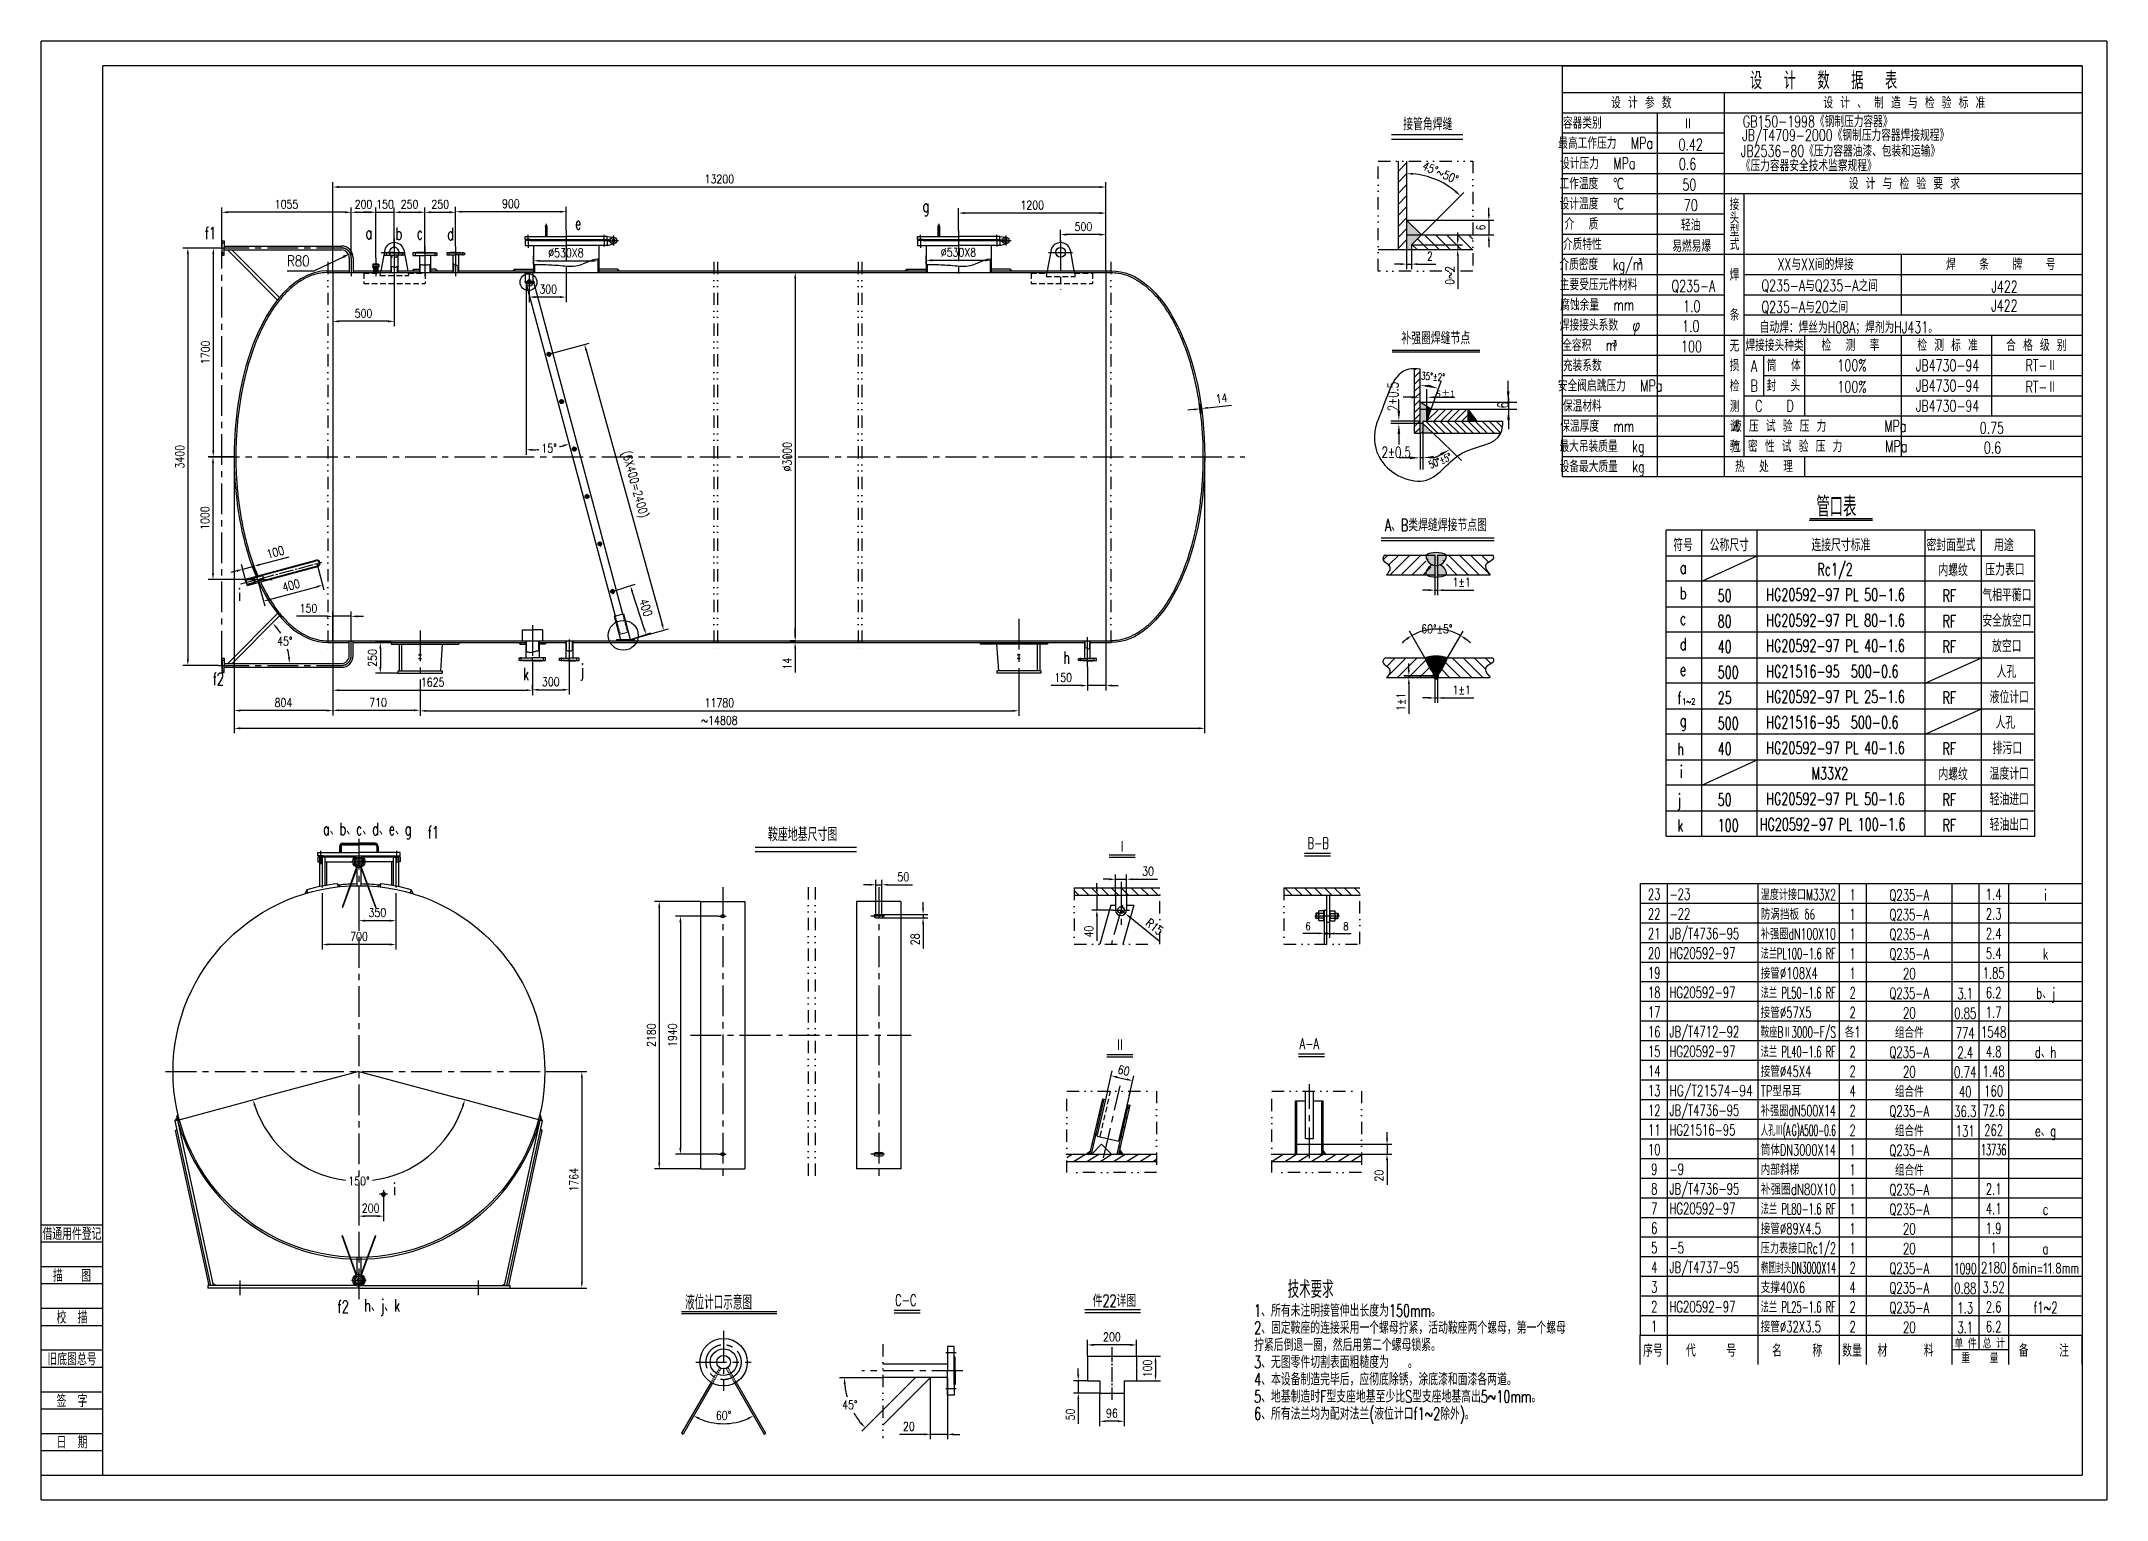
# Model space of a CAD drawing. Header units: millimetres. Extents: x -500 to 16320, y -200 to 11680.
import ezdxf
from ezdxf.enums import TextEntityAlignment as Align

# ---------------------------------------------------------------- set-up
doc = ezdxf.new("R2010")
doc.units = ezdxf.units.MM
doc.header["$LTSCALE"] = 200
for name, pattern in [('CENT2', [0.82, 0.6, -0.07, 0.08, -0.07]), ('CENTER', [2, 1.25, -0.25, 0.25, -0.25]), ('DASHED', [0.75, 0.5, -0.25]), ('DIVIDE', [1.25, 0.5, -0.25, 0, -0.25, 0, -0.25])]:
    doc.linetypes.add(name, pattern=pattern)
for name, color, linetype in [('1轮廓实线层', 7, 'Continuous'), ('2', 3, 'Continuous'), ('2细线层', 4, 'Continuous'), ('3中心线层', 1, 'CENTER'), ('4', 5, 'Continuous'), ('4虚线层', 6, 'DASHED'), ('5剖面线层', 2, 'Continuous'), ('6文字层', 3, 'Continuous'), ('7标注层', 4, 'Continuous'), ('8符号标注层', 4, 'Continuous'), ('9双点划线层', 6, 'DIVIDE'), ('A', 2, 'Continuous'), ('B', 7, 'Continuous'), ('C', 1, 'CENTER'), ('C2', 1, 'CENT2'), ('图框层', 7, 'Continuous')]:
    doc.layers.add(name, color=color, linetype=linetype)
doc.styles.add('HZ', font='txt', dxfattribs={"width": 0.7, "bigfont": 'HZTXT'})
doc.styles.add('PC_TEXTSTYLE', font='romans.shx', dxfattribs={"width": 0.8, "bigfont": 'hzfs.shx'})
doc.styles.add('TH_GBDIM', font='romans.shx', dxfattribs={"width": 0.8, "bigfont": 'gbcbig.shx'})
doc.dimstyles.new('MaRu_ARC_ARC5', dxfattribs={"dimscale": 25, "dimtxt": 3.5, "dimasz": 2.5, "dimexe": 2, "dimexo": 0, "dimgap": 1.5, "dimtad": 1, "dimtoh": 1, "dimdec": 1, "dimzin": 0, "dimdsep": 46, "dimtxsty": 'TH_GBDIM', "dimcen": 2.5, "dimclrd": 130, "dimclre": 130, "dimclrt": 3, "dimadec": 0, "dimazin": 0, "dimtfac": 0.714286, "dimtdec": 1, "dimtmove": 0, "dimatfit": 3, "dimfxl": 0, "dimtolj": 1, "dimtzin": 0, "dimlwd": -1, "dimlwe": -1, "dimarcsym": 0})
doc.dimstyles.new('TH_GBDIM', dxfattribs={"dimscale": 20, "dimtxt": 3.5, "dimasz": 2.5, "dimexe": 2, "dimexo": 0, "dimgap": 1.5, "dimtad": 1, "dimdec": 1, "dimzin": 0, "dimdsep": 46, "dimtxsty": 'TH_GBDIM', "dimcen": 2.5, "dimclrd": 130, "dimclre": 130, "dimclrt": 3, "dimadec": 0, "dimazin": 0, "dimtfac": 0.714286, "dimtdec": 1, "dimtmove": 0, "dimatfit": 3, "dimfxl": 0, "dimtolj": 1, "dimtzin": 0, "dimlwd": -1, "dimlwe": -1, "dimarcsym": 0})
pattern_1 = [(45, (2068.008, 9603.0393), (-2.245064, 2.245064), [])]
pattern_2 = [(45, (9814.25, 1904.46), (-44.9013, 44.9013), [])]
pattern_3 = [(135, (9814.25, 1904.46), (-44.9013, -44.9013), [])]

msp = doc.modelspace()

# ---------------------------------------------------------------- texts
at = {"layer": '2', "attachment_point": 5, "style": 'HZ'}
for s, insert, char_height, rotation in [('35°%%p2%%d', (10833.57, 8948.63), 60.48, 355.683676), ('2%%p0.5', (10508.42, 8785.55), 86.4, 90), ('6', (11402.67, 8715.63), 86.4, 90), ('50°%%p5%%d', (10891.4, 8263.05), 60.48, 22.472064)]:
    msp.add_mtext(s, dxfattribs=dict(at, insert=insert, char_height=char_height, rotation=rotation))
at = {"layer": '2', "insert": (10935.89, 8808.06), "char_height": 55.296, "attachment_point": 5}
msp.add_mtext('5%%p1', dxfattribs=at)
at = {"layer": '2', "insert": (10534.4, 8332.4), "char_height": 86.4, "attachment_point": 5, "style": 'HZ'}
msp.add_mtext('2%%p0.5', dxfattribs=at)
at = {"layer": '6文字层', "style": 'HZ', "width": 0.7}
for s, height, p in [('设  计  数  据  表', 141.12, (14014.54, 11289.36)), ('设 计 参 数', 94.08, (12530.14, 11132.94)), ('设 计 、 制 造 与 检 验 标 准', 94.08, (14672.29, 11132.94)), ('容器类别', 94.08, (12049.49, 10968.3)), ('最高工作压力  MPa', 94.08, (12239.64, 10803.66)), ('设计压力  MPa', 94.08, (12175.51, 10639.02)), ('工作温度  ℃', 94.08, (12126.19, 10474.38)), ('设 计 与 检 验 要 求', 94.08, (14672.29, 10474.38)), ('设计温度  ℃', 94.08, (12126.89, 10309.74)), ('接', 94.08, (13288.44, 10304.44)), ('头', 94.08, (13288.44, 10194.38)), ('介  质', 94.08, (12042.58, 10145.1)), ('型', 94.08, (13289.34, 10090.52)), ('介质密度  kg/m', 94.08, (12204.29, 9815.82)), ('介质特性', 94.08, (12049.49, 9980.46)), ('式', 94.08, (13289.34, 9978.67)), ('3', 47.04, (12518.53, 9864.63)), ('焊', 94.08, (13288.44, 9730.12)), ('XX与XX间的焊接', 94.08, (13949.43, 9815.82)), ('焊   条   牌   号', 94.08, (15457.33, 9815.82)), ('腐蚀余量  mm', 94.08, (12171.12, 9486.54)), ('主要受压元件材料', 94.08, (12182.18, 9651.18)), ('焊接接头系数  φ', 94.08, (12193.09, 9321.9)), ('条', 94.08, (13289.34, 9404.35)), ('全容积  m', 94.08, (12105.46, 9157.26)), ('焊接接头种类', 94.08, (13614.92, 9157.26)), ('检  测  率', 94.08, (14233.08, 9157.26)), ('检 测 标 准', 94.08, (15024.15, 9157.26)), ('合 格 级 别', 94.08, (15747.41, 9157.26)), ('充装系数', 94.08, (12049.49, 8992.62)), ('3', 47.04, (12314.65, 9196.14)), ('损', 94.08, (13288.44, 8992.21)), ('无', 94.08, (13288.44, 9151.96)), ('筒  体', 94.08, (13690.46, 8992.62)), ('JB4730-94', 94.08, (15024.15, 8992.62)), ('安全阀启跳压力  MPa', 94.08, (12276.16, 8827.98)), ('检', 94.08, (13289.34, 8825.11)), ('A', 94.08, (13448.55, 8987.32)), ('B', 94.08, (13448.55, 8827.57)), ('封  头', 94.08, (13686.83, 8827.98)), ('JB4730-94', 94.08, (15024.15, 8827.98)), ('保温材料', 94.08, (12049.49, 8663.34)), ('测', 94.08, (13289.34, 8659.05)), ('C   D', 94.08, (13614.5, 8663.34)), ('JB4730-94', 94.08, (15024.15, 8663.34)), ('保温厚度  mm', 94.08, (12171.12, 8498.7)), ('试', 94.08, (13289.34, 8495.83)), ('液 压 试 验 压 力       MPa', 94.08, (13979.17, 8498.7)), ('最大吊装质量  kg', 94.08, (12209.82, 8334.06)), ('验', 94.08, (13289.34, 8329.77)), ('气 密 性 试 验 压 力     MPa', 94.08, (13979.17, 8334.06)), ('设备最大质量  kg', 94.08, (12211.21, 8169.42)), ('热  处  理', 94.08, (13528.94, 8169.42))]:
    msp.add_text(s, height=height, dxfattribs=at).set_placement(p, align=Align.CENTER)
at = {"layer": '6文字层'}
for s, height, style, width, p in [('接管角焊缝', 100, 'PC_TEXTSTYLE', 0.667, (10590.99, 10954.86)), ('Ⅱ', 94.08, 'HZ', 0.7, (12870.88, 10961.22)), ('JB/T4709-2000《钢制压力容器焊接规程》', 94.08, 'HZ', 0.7, (13351.79, 10868.24)), ('GB150-1998《钢制压力容器》', 94.08, 'HZ', 0.7, (13357.33, 10979.8)), ('0.42', 94.08, 'HZ', 0.7, (12833.51, 10791.74)), ('JB2536-80《压力容器油漆、包装和运输》', 94.08, 'HZ', 0.7, (13340.25, 10739.67)), ('0.6', 94.08, 'HZ', 0.7, (12836.38, 10633.75)), ('《压力容器安全技术监察规程》', 94.08, 'HZ', 0.7, (13340.25, 10620.58)), ('50', 94.08, 'HZ', 0.7, (12865.13, 10464.27)), ('g', 100, 'PC_TEXTSTYLE', 0.667, (6676.78, 10289.96)), ('70', 94.08, 'HZ', 0.7, (12876.63, 10297.66)), ('f1', 100, 'PC_TEXTSTYLE', 0.667, (832.16, 10067.11)), ('a', 100, 'PC_TEXTSTYLE', 0.667, (2140.82, 10068.96)), ('b', 100, 'PC_TEXTSTYLE', 0.667, (2385.1, 10063.65)), ('c', 100, 'PC_TEXTSTYLE', 0.667, (2557.16, 10066.24)), ('d', 100, 'PC_TEXTSTYLE', 0.667, (2805.83, 10060.65)), ('e', 100, 'PC_TEXTSTYLE', 0.667, (3846.52, 10148.03)), ('轻油', 94.08, 'HZ', 0.7, (12853.19, 10136.13)), ('易燃易爆', 94.08, 'HZ', 0.7, (12782.29, 9964.91)), ('Q235-A', 94.08, 'HZ', 0.7, (12776.38, 9640.17)), ('Q235-A与Q235-A之间', 94.08, 'HZ', 0.7, (13508.89, 9643.25)), ('J422', 94.08, 'HZ', 0.7, (15380.72, 9634.72)), ('1.0', 94.08, 'HZ', 0.7, (12870.19, 9474.85)), ('Q235-A与20之间', 94.08, 'HZ', 0.7, (13508.89, 9468.25)), ('J422', 94.08, 'HZ', 0.7, (15379.6, 9480.27)), ('1.0', 94.08, 'HZ', 0.7, (12862.05, 9312.49)), ('自动焊：焊丝为H08A；焊剂为HJ431。', 94.08, 'HZ', 0.7, (13494.86, 9303.75)), ('100', 94.08, 'HZ', 0.7, (12854.57, 9147.17)), ('100%', 94.08, 'HZ', 0.7, (14127.74, 8993.59)), ('RT-Ⅱ', 94.08, 'HZ', 0.7, (15659.16, 8992.91)), ('100%', 94.08, 'HZ', 0.7, (14127.74, 8818.59)), ('RT-Ⅱ', 94.08, 'HZ', 0.7, (15659.16, 8817.91)), ('0.75', 94.08, 'HZ', 0.7, (15286.01, 8483.91)), ('0.6', 94.08, 'HZ', 0.7, (15319.39, 8323.16)), ('管口表', 163.01, 'PC_TEXTSTYLE', 0.667, (13955.78, 7807.2)), ('A、B类焊缝焊接节点图', 100, 'PC_TEXTSTYLE', 0.667, (10440.7, 7689.36)), ('符号', 100, 'PC_TEXTSTYLE', 0.667, (12789.98, 7526.59)), ('公称尺寸', 100, 'PC_TEXTSTYLE', 0.667, (13086.8, 7526.59)), ('连接尺寸标准', 100, 'PC_TEXTSTYLE', 0.667, (13915.21, 7526.59)), ('密封面型式', 100, 'PC_TEXTSTYLE', 0.667, (14852.12, 7526.59)), ('用途', 100, 'PC_TEXTSTYLE', 0.667, (15402.69, 7526.59)), ('a', 100, 'PC_TEXTSTYLE', 0.667, (12844.44, 7343.25)), ('Rc1/2', 100, 'PC_TEXTSTYLE', 0.667, (13963.11, 7329.17)), ('内螺纹', 100, 'PC_TEXTSTYLE', 0.667, (14949.15, 7321.62)), ('压力表口', 100, 'PC_TEXTSTYLE', 0.667, (15331.03, 7326.58)), ('b', 100, 'PC_TEXTSTYLE', 0.667, (12844.44, 7135.48)), ('i', 100, 'PC_TEXTSTYLE', 0.667, (1102.19, 7121.51)), ('50', 100, 'PC_TEXTSTYLE', 0.667, (13151.83, 7113.6)), ('HG20592-97 PL 50-1.6', 100, 'PC_TEXTSTYLE', 0.667, (13547.58, 7121.41)), ('RF', 100, 'PC_TEXTSTYLE', 0.667, (14982.73, 7113.86)), ('气相平蘅口', 100, 'PC_TEXTSTYLE', 0.667, (15307.22, 7118.82)), ('c', 100, 'PC_TEXTSTYLE', 0.667, (12844.44, 6927.72)), ('80', 100, 'PC_TEXTSTYLE', 0.667, (13151.83, 6905.84)), ('HG20592-97 PL 80-1.6', 100, 'PC_TEXTSTYLE', 0.667, (13547.58, 6913.65)), ('RF', 100, 'PC_TEXTSTYLE', 0.667, (14982.73, 6906.1)), ('安全放空口', 100, 'PC_TEXTSTYLE', 0.667, (15307.22, 6911.06)), ('d', 100, 'PC_TEXTSTYLE', 0.667, (12844.44, 6719.96)), ('40', 100, 'PC_TEXTSTYLE', 0.667, (13151.83, 6698.08)), ('HG20592-97 PL 40-1.6', 100, 'PC_TEXTSTYLE', 0.667, (13547.58, 6705.89)), ('RF', 100, 'PC_TEXTSTYLE', 0.667, (14982.73, 6698.34)), ('放空口', 100, 'PC_TEXTSTYLE', 0.667, (15386.01, 6703.3)), ('k', 100, 'PC_TEXTSTYLE', 0.667, (3422.35, 6475.6)), ('j', 100, 'PC_TEXTSTYLE', 0.667, (3890.76, 6506.53)), ('h', 100, 'PC_TEXTSTYLE', 0.667, (7823.61, 6609.44)), ('e', 100, 'PC_TEXTSTYLE', 0.667, (12844.44, 6512.2)), ('500', 100, 'PC_TEXTSTYLE', 0.667, (13151.83, 6490.32)), ('HG21516-95  500-0.6', 100, 'PC_TEXTSTYLE', 0.667, (13547.58, 6498.13)), ('人孔', 100, 'PC_TEXTSTYLE', 0.667, (15424.65, 6495.54)), ('f2', 100, 'PC_TEXTSTYLE', 0.667, (895.53, 6436.19)), ('液位计口', 100, 'PC_TEXTSTYLE', 0.667, (15366.75, 6287.78)), ('f', 100, 'PC_TEXTSTYLE', 0.667, (12823.58, 6280.62)), ('1~2', 50, 'PC_TEXTSTYLE', 0.667, (12863.1, 6276.28)), ('25', 100, 'PC_TEXTSTYLE', 0.667, (13151.83, 6282.56)), ('HG20592-97 PL 25-1.6', 100, 'PC_TEXTSTYLE', 0.667, (13547.58, 6290.37)), ('RF', 100, 'PC_TEXTSTYLE', 0.667, (14982.73, 6282.82)), ('g', 100, 'PC_TEXTSTYLE', 0.667, (12844.44, 6096.68)), ('500', 100, 'PC_TEXTSTYLE', 0.667, (13151.83, 6074.8)), ('HG21516-95  500-0.6', 100, 'PC_TEXTSTYLE', 0.667, (13547.58, 6082.61)), ('人孔', 100, 'PC_TEXTSTYLE', 0.667, (15415.01, 6080.02)), ('h', 100, 'PC_TEXTSTYLE', 0.667, (12823.58, 5865.1)), ('40', 100, 'PC_TEXTSTYLE', 0.667, (13151.83, 5867.04)), ('HG20592-97 PL 40-1.6', 100, 'PC_TEXTSTYLE', 0.667, (13547.58, 5874.84)), ('RF', 100, 'PC_TEXTSTYLE', 0.667, (14982.73, 5867.3)), ('排污口', 100, 'PC_TEXTSTYLE', 0.667, (15390.83, 5872.26)), ('i', 100, 'PC_TEXTSTYLE', 0.667, (12844.44, 5681.16)), ('M33X2', 100, 'PC_TEXTSTYLE', 0.667, (13916.59, 5667.08)), ('内螺纹', 100, 'PC_TEXTSTYLE', 0.667, (14949.15, 5659.54)), ('温度计口', 100, 'PC_TEXTSTYLE', 0.667, (15366.75, 5664.5)), ('j', 100, 'PC_TEXTSTYLE', 0.667, (12823.58, 5449.58)), ('50', 100, 'PC_TEXTSTYLE', 0.667, (13151.83, 5451.52)), ('HG20592-97 PL 50-1.6', 100, 'PC_TEXTSTYLE', 0.667, (13547.58, 5459.32)), ('RF', 100, 'PC_TEXTSTYLE', 0.667, (14982.73, 5451.78)), ('轻油进口', 100, 'PC_TEXTSTYLE', 0.667, (15366.75, 5456.74)), ('a、b、c、d、e、g', 100, 'PC_TEXTSTYLE', 0.667, (1794.36, 5214.52)), ('f1', 100, 'PC_TEXTSTYLE', 0.667, (2647.74, 5185.26)), ('鞍座地基尺寸图', 110, 'PC_TEXTSTYLE', 0.667, (5417.6, 5164.64)), ('k', 100, 'PC_TEXTSTYLE', 0.667, (12823.58, 5241.81)), ('100', 100, 'PC_TEXTSTYLE', 0.667, (13151.83, 5243.76)), ('HG20592-97 PL 100-1.6', 100, 'PC_TEXTSTYLE', 0.667, (13494.49, 5251.56)), ('RF', 100, 'PC_TEXTSTYLE', 0.667, (14982.73, 5244.02)), ('轻油出口', 100, 'PC_TEXTSTYLE', 0.667, (15366.75, 5248.98)), ('B-B', 90, 'PC_TEXTSTYLE', 0.667, (9811.17, 5102.91)), ('A-A', 90, 'PC_TEXTSTYLE', 0.667, (9746.65, 3469.67)), ('i', 100, 'PC_TEXTSTYLE', 0.667, (2365.55, 2280.35)), ('f2', 100, 'PC_TEXTSTYLE', 0.667, (1912.41, 1322.68)), ('h、j、k', 100, 'PC_TEXTSTYLE', 0.667, (2129.69, 1332.45)), ('液位计口示意图', 116.667, 'PC_TEXTSTYLE', 0.667, (4742.69, 1348.69)), ('C-C', 90, 'PC_TEXTSTYLE', 0.667, (6452.94, 1380.54)), ('件22详图', 100, 'PC_TEXTSTYLE', 0.667, (8062.09, 1370.02))]:
    msp.add_text(s, height=height, dxfattribs=dict(at, style=style, width=width)).set_placement(p)
at = {"layer": '6文字层', "style": 'PC_TEXTSTYLE', "width": 0.667}
msp.add_text('技术要求', height=140, dxfattribs=at).set_placement((9836.95, 1400.88), align=Align.BOTTOM_CENTER)
for s, p in [('1、所有未注明接管伸出长度为150mm。', (9376.95, 1260.88)), ('2、固定鞍座的连接采用一个螺母拧紧，活动鞍座两个螺母，第一个螺母', (9376.95, 1120.88)), ('拧紧后倒退一圈，然后用第二个螺母锁紧。', (9376.95, 980.88)), ('3、无图零件切割表面粗糙度为   。', (9376.95, 840.88)), ('4、本设备制造完毕后，应彻底除锈，涂底漆和面漆各两道。', (9376.95, 700.88)), ('5、地基制造时F型支座地基至少比S型支座地基高出5~10mm。', (9376.95, 560.88)), ('6、所有法兰均为配对法兰(液位计口f1~2除外)。', (9376.95, 420.88))]:
    msp.add_text(s, height=100, dxfattribs=at).set_placement(p, align=Align.BOTTOM_LEFT)
at = {"layer": '6文字层', "style": 'PC_TEXTSTYLE'}
for s, insert, char_height, attachment_point in [('补强圈焊缝节点', (10856.28, 9260.6), 100, 5), ('Ⅰ', (8302.15, 5068.78), 98.98, 8), ('Ⅱ', (8284.44, 3454.37), 98.98, 8)]:
    msp.add_mtext(s, dxfattribs=dict(at, insert=insert, char_height=char_height, attachment_point=attachment_point))
at = {"layer": '7标注层', "color": 3, "char_height": 63, "attachment_point": 5, "style": 'TH_GBDIM'}
for s, insert in [('\\A1;6{}{}', (9815.88, 4471.54)), ('\\A1;8{}{}', (10124.28, 4471.54))]:
    msp.add_mtext(s, dxfattribs=dict(at, insert=insert))

# ---------------------------------------------------------------- blocks, each defined once
blk = doc.blocks.new('*D7')
at = {"layer": '7标注层', "color": 130}
for p, q in [((4824, 9796), (5680, 9796)), ((5640, 9746), (5640, 6846)), ((4824, 6796), (5680, 6796))]:
    blk.add_line(p, q, dxfattribs=at)
for points in [[(5631, 9746), (5648, 9746), (5640, 9796)], [(5631, 6846), (5648, 6846), (5640, 6796)]]:
    blk.add_solid(points, dxfattribs=at)
at = {"layer": 'Defpoints', "color": 0}
for p in [(4824, 9796), (4824, 6796), (5640, 6796)]:
    blk.add_point(p, dxfattribs=at)
at = {"layer": '7标注层', "color": 3, "insert": (5575, 8296), "char_height": 70, "attachment_point": 5, "rotation": 90, "style": 'TH_GBDIM'}
blk.add_mtext('\\A1;%%c3000{}{}', dxfattribs=at)
blk = doc.blocks.new('*D8')
at = {"layer": '7标注层', "color": 130}
for p, q in [((5639, 6846), (5639, 6896)), ((5640, 6796), (5599, 6796)), ((5640, 6782), (5599, 6782)), ((5639, 6796), (5639, 6782)), ((5639, 6732), (5639, 6537))]:
    blk.add_line(p, q, dxfattribs=at)
for points in [[(5631, 6846), (5648, 6846), (5639, 6796)], [(5631, 6732), (5648, 6732), (5639, 6782)]]:
    blk.add_solid(points, dxfattribs=at)
at = {"layer": 'Defpoints', "color": 0}
for p in [(5639, 6782), (5640, 6796), (5640, 6782)]:
    blk.add_point(p, dxfattribs=at)
at = {"layer": '7标注层', "color": 3, "insert": (5574, 6610), "char_height": 70, "attachment_point": 5, "rotation": 90, "style": 'TH_GBDIM'}
blk.add_mtext('\\A1;14{}{}', dxfattribs=at)
blk = doc.blocks.new('*D9')
at = {"layer": '7标注层', "color": 130}
for p, q in [((6970, 10139), (6970, 10321)), ((8120, 10281), (7020, 10281)), ((8170, 9810), (8170, 10321))]:
    blk.add_line(p, q, dxfattribs=at)
for points in [[(7020, 10289), (7020, 10272), (6970, 10281)], [(8120, 10289), (8120, 10272), (8170, 10281)]]:
    blk.add_solid(points, dxfattribs=at)
at = {"layer": 'Defpoints', "color": 0}
for p in [(6970, 10281), (6970, 10139), (8170, 9810)]:
    blk.add_point(p, dxfattribs=at)
at = {"layer": '7标注层', "color": 3, "insert": (7570, 10346), "char_height": 70, "attachment_point": 5, "style": 'TH_GBDIM'}
blk.add_mtext('\\A1;1200{}{}', dxfattribs=at)
blk = doc.blocks.new('*D10')
at = {"layer": '7标注层', "color": 130}
for p, q in [((970, 10029), (970, 10327)), ((1974, 10287), (1020, 10287)), ((2024, 9916), (2024, 10327))]:
    blk.add_line(p, q, dxfattribs=at)
for points in [[(1020, 10296), (1020, 10279), (970, 10287)], [(1974, 10296), (1974, 10279), (2024, 10287)]]:
    blk.add_solid(points, dxfattribs=at)
at = {"layer": 'Defpoints', "color": 0}
for p in [(970, 10287), (970, 10029), (2024, 9916)]:
    blk.add_point(p, dxfattribs=at)
at = {"layer": '7标注层', "color": 3, "insert": (1497, 10352), "char_height": 70, "attachment_point": 5, "style": 'TH_GBDIM'}
blk.add_mtext('\\A1;1055{}{}', dxfattribs=at)
blk = doc.blocks.new('*D11')
at = {"layer": '7标注层', "color": 130}
for p, q in [((2024, 10287), (2024, 10327)), ((2074, 10287), (2174, 10287)), ((2224, 9916), (2224, 10327))]:
    blk.add_line(p, q, dxfattribs=at)
for points in [[(2074, 10296), (2074, 10279), (2024, 10287)], [(2174, 10296), (2174, 10279), (2224, 10287)]]:
    blk.add_solid(points, dxfattribs=at)
at = {"layer": 'Defpoints', "color": 0}
for p in [(2024, 10287), (2224, 10287), (2224, 9916)]:
    blk.add_point(p, dxfattribs=at)
at = {"layer": '7标注层', "color": 3, "insert": (2124, 10352), "char_height": 70, "attachment_point": 5, "style": 'TH_GBDIM'}
blk.add_mtext('\\A1;200{}{}', dxfattribs=at)
blk = doc.blocks.new('*D12')
at = {"layer": '7标注层', "color": 130}
for p, q in [((2174, 10287), (2124, 10287)), ((2224, 10287), (2224, 10327)), ((2224, 10287), (2374, 10287)), ((2374, 10008), (2374, 10327)), ((2424, 10287), (2474, 10287))]:
    blk.add_line(p, q, dxfattribs=at)
for points in [[(2174, 10296), (2174, 10279), (2224, 10287)], [(2424, 10296), (2424, 10279), (2374, 10287)]]:
    blk.add_solid(points, dxfattribs=at)
at = {"layer": 'Defpoints', "color": 0}
for p in [(2224, 10287), (2374, 10287), (2374, 10008)]:
    blk.add_point(p, dxfattribs=at)
at = {"layer": '7标注层', "color": 3, "insert": (2299, 10352), "char_height": 70, "attachment_point": 5, "style": 'TH_GBDIM'}
blk.add_mtext('\\A1;150{}{}', dxfattribs=at)
blk = doc.blocks.new('*D13')
at = {"layer": '7标注层', "color": 130}
for p, q in [((2374, 10287), (2374, 10327)), ((2424, 10287), (2574, 10287)), ((2624, 9965), (2624, 10327))]:
    blk.add_line(p, q, dxfattribs=at)
for points in [[(2424, 10296), (2424, 10279), (2374, 10287)], [(2574, 10296), (2574, 10279), (2624, 10287)]]:
    blk.add_solid(points, dxfattribs=at)
at = {"layer": 'Defpoints', "color": 0}
for p in [(2374, 10287), (2624, 10287), (2624, 9965)]:
    blk.add_point(p, dxfattribs=at)
at = {"layer": '7标注层', "color": 3, "insert": (2499, 10352), "char_height": 70, "attachment_point": 5, "style": 'TH_GBDIM'}
blk.add_mtext('\\A1;250{}{}', dxfattribs=at)
blk = doc.blocks.new('*D14')
at = {"layer": '7标注层', "color": 130}
for p, q in [((2624, 10135), (2624, 10327)), ((2674, 10287), (2824, 10287)), ((2874, 10008), (2874, 10327))]:
    blk.add_line(p, q, dxfattribs=at)
for points in [[(2674, 10296), (2674, 10279), (2624, 10287)], [(2824, 10296), (2824, 10279), (2874, 10287)]]:
    blk.add_solid(points, dxfattribs=at)
at = {"layer": 'Defpoints', "color": 0}
for p in [(2874, 10287), (2624, 10135), (2874, 10008)]:
    blk.add_point(p, dxfattribs=at)
at = {"layer": '7标注层', "color": 3, "insert": (2749, 10352), "char_height": 70, "attachment_point": 5, "style": 'TH_GBDIM'}
blk.add_mtext('\\A1;250{}{}', dxfattribs=at)
blk = doc.blocks.new('*D15')
at = {"layer": '7标注层', "color": 130}
for p, q in [((2874, 10135), (2874, 10332)), ((3724, 10292), (2924, 10292)), ((3774, 10139), (3774, 10332))]:
    blk.add_line(p, q, dxfattribs=at)
for points in [[(2924, 10300), (2924, 10283), (2874, 10292)], [(3724, 10300), (3724, 10283), (3774, 10292)]]:
    blk.add_solid(points, dxfattribs=at)
at = {"layer": 'Defpoints', "color": 0}
for p in [(2874, 10292), (2874, 10135), (3774, 10139)]:
    blk.add_point(p, dxfattribs=at)
at = {"layer": '7标注层', "color": 3, "insert": (3324, 10357), "char_height": 70, "attachment_point": 5, "style": 'TH_GBDIM'}
blk.add_mtext('\\A1;900{}{}', dxfattribs=at)
blk = doc.blocks.new('*D16')
at = {"layer": '7标注层', "color": 130}
for p, q in [((1874, 6782), (1874, 6190)), ((2534, 6230), (1924, 6230)), ((2584, 6387), (2584, 6190))]:
    blk.add_line(p, q, dxfattribs=at)
for points in [[(1924, 6239), (1924, 6222), (1874, 6230)], [(2534, 6239), (2534, 6222), (2584, 6230)]]:
    blk.add_solid(points, dxfattribs=at)
at = {"layer": 'Defpoints', "color": 0}
for p in [(1874, 6782), (1874, 6230), (2584, 6387)]:
    blk.add_point(p, dxfattribs=at)
at = {"layer": '7标注层', "color": 3, "insert": (2243, 6295), "char_height": 70, "attachment_point": 5, "style": 'TH_GBDIM'}
blk.add_mtext('\\A1;710{}{}', dxfattribs=at)
blk = doc.blocks.new('*D17')
at = {"layer": '7标注层', "color": 130}
for p, q in [((3499, 6595), (3499, 6354)), ((1874, 6486), (1874, 6354)), ((1924, 6394), (3449, 6394))]:
    blk.add_line(p, q, dxfattribs=at)
for points in [[(1924, 6402), (1924, 6386), (1874, 6394)], [(3449, 6402), (3449, 6386), (3499, 6394)]]:
    blk.add_solid(points, dxfattribs=at)
at = {"layer": 'Defpoints', "color": 0}
for p in [(3499, 6595), (1874, 6486), (3499, 6394)]:
    blk.add_point(p, dxfattribs=at)
at = {"layer": '7标注层', "color": 3, "insert": (2687, 6459), "char_height": 70, "attachment_point": 5, "style": 'TH_GBDIM'}
blk.add_mtext('\\A1;1625{}{}', dxfattribs=at)
blk = doc.blocks.new('*D18')
at = {"layer": '7标注层', "color": 130}
for p, q in [((3799, 6595), (3799, 6358)), ((3499, 6394), (3499, 6438)), ((3549, 6398), (3749, 6398))]:
    blk.add_line(p, q, dxfattribs=at)
for points in [[(3549, 6406), (3549, 6389), (3499, 6398)], [(3749, 6406), (3749, 6389), (3799, 6398)]]:
    blk.add_solid(points, dxfattribs=at)
at = {"layer": 'Defpoints', "color": 0}
for p in [(3799, 6595), (3499, 6394), (3799, 6398)]:
    blk.add_point(p, dxfattribs=at)
at = {"layer": '7标注层', "color": 3, "insert": (3649, 6463), "char_height": 70, "attachment_point": 5, "style": 'TH_GBDIM'}
blk.add_mtext('\\A1;300{}{}', dxfattribs=at)
blk = doc.blocks.new('*D19')
at = {"layer": '7标注层', "color": 130}
for p, q in [((2584, 6230), (2584, 6186)), ((2634, 6226), (7410, 6226)), ((7460, 6387), (7460, 6186))]:
    blk.add_line(p, q, dxfattribs=at)
for points in [[(2634, 6234), (2634, 6218), (2584, 6226)], [(7410, 6234), (7410, 6218), (7460, 6226)]]:
    blk.add_solid(points, dxfattribs=at)
at = {"layer": 'Defpoints', "color": 0}
for p in [(2584, 6230), (7460, 6387), (7460, 6226)]:
    blk.add_point(p, dxfattribs=at)
at = {"layer": '7标注层', "color": 3, "insert": (5022, 6291), "char_height": 70, "attachment_point": 5, "style": 'TH_GBDIM'}
blk.add_mtext('\\A1;11780{}{}', dxfattribs=at)
blk = doc.blocks.new('*D20')
at = {"layer": '7标注层', "color": 130}
for p, q in [((8170, 6782), (8170, 6392)), ((8020, 6584), (8020, 6392)), ((7970, 6432), (7724, 6432)), ((8170, 6432), (8020, 6432)), ((8220, 6432), (8270, 6432))]:
    blk.add_line(p, q, dxfattribs=at)
for points in [[(7970, 6440), (7970, 6424), (8020, 6432)], [(8220, 6440), (8220, 6424), (8170, 6432)]]:
    blk.add_solid(points, dxfattribs=at)
at = {"layer": 'Defpoints', "color": 0}
for p in [(8170, 6782), (8020, 6584), (8020, 6432)]:
    blk.add_point(p, dxfattribs=at)
at = {"layer": '7标注层', "color": 3, "insert": (7822, 6497), "char_height": 70, "attachment_point": 5, "style": 'TH_GBDIM'}
blk.add_mtext('\\A1;150{}{}', dxfattribs=at)
blk = doc.blocks.new('*D21')
at = {"layer": '7标注层', "color": 130}
for p, q in [((1070, 8296), (1070, 6188)), ((1874, 6420), (1874, 6188)), ((1824, 6228), (1120, 6228))]:
    blk.add_line(p, q, dxfattribs=at)
for points in [[(1120, 6237), (1120, 6220), (1070, 6228)], [(1824, 6237), (1824, 6220), (1874, 6228)]]:
    blk.add_solid(points, dxfattribs=at)
at = {"layer": 'Defpoints', "color": 0}
for p in [(1070, 8296), (1874, 6420), (1070, 6228)]:
    blk.add_point(p, dxfattribs=at)
at = {"layer": '7标注层', "color": 3, "insert": (1472, 6293), "char_height": 70, "attachment_point": 5, "style": 'TH_GBDIM'}
blk.add_mtext('\\A1;804{}{}', dxfattribs=at)
blk = doc.blocks.new('*D22')
at = {"layer": '7标注层', "color": 130}
for p, q in [((1070, 8296), (858, 8296)), ((898, 8246), (898, 7346)), ((1153, 7296), (858, 7296))]:
    blk.add_line(p, q, dxfattribs=at)
for points in [[(890, 8246), (907, 8246), (898, 8296)], [(890, 7346), (907, 7346), (898, 7296)]]:
    blk.add_solid(points, dxfattribs=at)
at = {"layer": 'Defpoints', "color": 0}
for p in [(1070, 8296), (898, 7296), (1153, 7296)]:
    blk.add_point(p, dxfattribs=at)
at = {"layer": '7标注层', "color": 3, "insert": (833, 7796), "char_height": 70, "attachment_point": 5, "rotation": 90, "style": 'TH_GBDIM'}
blk.add_mtext('\\A1;1000{}{}', dxfattribs=at)
blk = doc.blocks.new('*D23')
at = {"layer": '7标注层', "color": 130}
for p, q in [((942, 9996), (861, 9996)), ((901, 8346), (901, 9946)), ((964, 8296), (861, 8296))]:
    blk.add_line(p, q, dxfattribs=at)
for points in [[(892, 9946), (909, 9946), (901, 9996)], [(892, 8346), (909, 8346), (901, 8296)]]:
    blk.add_solid(points, dxfattribs=at)
at = {"layer": 'Defpoints', "color": 0}
for p in [(901, 9996), (942, 9996), (964, 8296)]:
    blk.add_point(p, dxfattribs=at)
at = {"layer": '7标注层', "color": 3, "insert": (836, 9146), "char_height": 70, "attachment_point": 5, "rotation": 90, "style": 'TH_GBDIM'}
blk.add_mtext('\\A1;1700{}{}', dxfattribs=at)
blk = doc.blocks.new('*D24')
at = {"layer": '7标注层', "color": 130}
for p, q in [((861, 9996), (653, 9996)), ((693, 9946), (693, 6646)), ((942, 6596), (653, 6596))]:
    blk.add_line(p, q, dxfattribs=at)
for points in [[(685, 9946), (702, 9946), (693, 9996)], [(685, 6646), (702, 6646), (693, 6596)]]:
    blk.add_solid(points, dxfattribs=at)
at = {"layer": 'Defpoints', "color": 0}
for p in [(861, 9996), (693, 6596), (942, 6596)]:
    blk.add_point(p, dxfattribs=at)
at = {"layer": '7标注层', "color": 3, "insert": (628, 8296), "char_height": 70, "attachment_point": 5, "rotation": 90, "style": 'TH_GBDIM'}
blk.add_mtext('\\A1;3400{}{}', dxfattribs=at)
blk = doc.blocks.new('*D25')
at = {"layer": '7标注层', "color": 130}
for p, q in [((4169, 7204), (4335, 7257)), ((4410, 6896), (4313, 7198)), ((4297, 6807), (4463, 6861))]:
    blk.add_line(p, q, dxfattribs=at)
for points in [[(4320, 7200), (4305, 7195), (4297, 7245)], [(4418, 6899), (4402, 6894), (4425, 6849)]]:
    blk.add_solid(points, dxfattribs=at)
at = {"layer": 'Defpoints', "color": 0}
for p in [(4297, 7245), (4169, 7204), (4297, 6807)]:
    blk.add_point(p, dxfattribs=at)
at = {"layer": '7标注层', "color": 3, "insert": (4423, 7067), "char_height": 70, "attachment_point": 5, "rotation": 287.8572, "style": 'TH_GBDIM'}
blk.add_mtext('\\A1;400{}{}', dxfattribs=at)
blk = doc.blocks.new('*D26')
at = {"layer": '7标注层', "color": 130}
for p, q in [((3651, 9136), (3962, 9222)), ((3937, 9163), (4556, 6931)), ((4297, 6807), (4608, 6894))]:
    blk.add_line(p, q, dxfattribs=at)
for points in [[(3945, 9165), (3929, 9161), (3924, 9211)], [(4564, 6933), (4548, 6929), (4569, 6883)]]:
    blk.add_solid(points, dxfattribs=at)
at = {"layer": 'Defpoints', "color": 0}
for p in [(3651, 9136), (4297, 6807), (4569, 6883)]:
    blk.add_point(p, dxfattribs=at)
at = {"layer": '7标注层', "color": 3, "insert": (4327, 8069), "char_height": 70, "attachment_point": 5, "rotation": 285.4923, "style": 'TH_GBDIM'}
blk.add_mtext('\\A1;(6X400=2400){}{}', dxfattribs=at)
blk = doc.blocks.new('*D27')
at = {"layer": '7标注层', "color": 130}
for p, q in [((3474, 9796), (3474, 9556)), ((3774, 9796), (3774, 9556)), ((3724, 9596), (3524, 9596))]:
    blk.add_line(p, q, dxfattribs=at)
for points in [[(3524, 9605), (3524, 9588), (3474, 9596)], [(3724, 9605), (3724, 9588), (3774, 9596)]]:
    blk.add_solid(points, dxfattribs=at)
at = {"layer": 'Defpoints', "color": 0}
for p in [(3474, 9796), (3774, 9796), (3474, 9596)]:
    blk.add_point(p, dxfattribs=at)
at = {"layer": '7标注层', "color": 3, "insert": (3628, 9661), "char_height": 70, "attachment_point": 5, "style": 'TH_GBDIM'}
blk.add_mtext('\\A1;300{}{}', dxfattribs=at)
blk = doc.blocks.new('*D28')
at = {"layer": '7标注层', "color": 130}
blk.add_line((3449, 9319), (3449, 8312), dxfattribs=at)
for start, end in [(272.1228, 274.3932), (281.5425, 282.8772)]:
    blk.add_arc((3449, 9701), 1350, start, end, dxfattribs=at)
for points in [[(3499, 8344), (3499, 8361), (3449, 8352)], [(3747, 8394), (3752, 8378), (3798, 8398)]]:
    blk.add_solid(points, dxfattribs=at)
at = {"layer": 'Defpoints', "color": 0}
for p in [(3443, 9724), (3449, 9701), (3449, 9319), (3566, 8357), (4173, 6999)]:
    blk.add_point(p, dxfattribs=at)
at = {"layer": '7标注层', "color": 3, "insert": (3635, 8365), "char_height": 70, "attachment_point": 5, "style": 'TH_GBDIM'}
blk.add_mtext('\\A1;15%%d{}{}', dxfattribs=at)
blk = doc.blocks.new('*D29')
at = {"layer": '7标注层', "color": 130}
for p, q in [((8885, 8680), (8836, 8674)), ((8940, 8646), (8930, 8726)), ((8935, 8686), (8949, 8688)), ((8954, 8648), (8944, 8728)), ((8998, 8694), (9192, 8717))]:
    blk.add_line(p, q, dxfattribs=at)
for points in [[(8884, 8689), (8886, 8672), (8935, 8686)], [(8997, 8702), (8999, 8686), (8949, 8688)]]:
    blk.add_solid(points, dxfattribs=at)
at = {"layer": 'Defpoints', "color": 0}
for p in [(8940, 8646), (8949, 8688), (8954, 8648)]:
    blk.add_point(p, dxfattribs=at)
at = {"layer": '7标注层', "color": 3, "insert": (9112, 8773), "char_height": 70, "attachment_point": 5, "rotation": 6.861, "style": 'TH_GBDIM'}
blk.add_mtext('\\A1;14{}{}', dxfattribs=at)
blk = doc.blocks.new('*D30')
at = {"layer": '7标注层', "color": 130}
for p, q in [((1874, 9796), (1874, 10533)), ((8120, 10493), (1924, 10493)), ((8170, 10321), (8170, 10533))]:
    blk.add_line(p, q, dxfattribs=at)
for points in [[(1924, 10501), (1924, 10484), (1874, 10493)], [(8120, 10501), (8120, 10484), (8170, 10493)]]:
    blk.add_solid(points, dxfattribs=at)
at = {"layer": 'Defpoints', "color": 0}
for p in [(1874, 10493), (8170, 10321), (1874, 9796)]:
    blk.add_point(p, dxfattribs=at)
at = {"layer": '7标注层', "color": 3, "insert": (5022, 10558), "char_height": 70, "attachment_point": 5, "style": 'TH_GBDIM'}
blk.add_mtext('\\A1;13200{}{}', dxfattribs=at)
blk = doc.blocks.new('*D31')
at = {"color": 130}
for p, q in [((1721, 9810), (1960, 9924)), ((1503, 9810), (1721, 9810))]:
    blk.add_line(p, q, dxfattribs=at)
blk.add_solid([(1955, 9933), (1964, 9915), (2016, 9951)], dxfattribs=at)
at = {"layer": 'Defpoints', "color": 0}
for p in [(2016, 9951), (1944, 9916)]:
    blk.add_point(p, dxfattribs=at)
at = {"color": 3, "insert": (1593, 9891), "char_height": 87.5, "attachment_point": 5, "style": 'TH_GBDIM'}
blk.add_mtext('\\A1;R80{}{}', dxfattribs=at)
blk = doc.blocks.new('*D32')
at = {"layer": '7标注层', "color": 130}
for p, q in [((5016, 4554), (4665, 4554)), ((4705, 4504), (4705, 2664)), ((5016, 2614), (4665, 2614))]:
    blk.add_line(p, q, dxfattribs=at)
for points in [[(4696, 4504), (4713, 4504), (4705, 4554)], [(4696, 2664), (4713, 2664), (4705, 2614)]]:
    blk.add_solid(points, dxfattribs=at)
at = {"layer": 'Defpoints', "color": 0}
for p in [(5016, 4554), (4705, 2614), (5016, 2614)]:
    blk.add_point(p, dxfattribs=at)
at = {"layer": '7标注层', "color": 3, "insert": (4640, 3584), "char_height": 70, "attachment_point": 5, "rotation": 90, "style": 'TH_GBDIM'}
blk.add_mtext('\\A1;1940{}{}', dxfattribs=at)
blk = doc.blocks.new('*D33')
at = {"layer": '7标注层', "color": 130}
for p, q in [((4869, 4674), (4493, 4674)), ((4533, 4624), (4533, 2544)), ((4869, 2494), (4493, 2494))]:
    blk.add_line(p, q, dxfattribs=at)
for points in [[(4524, 4624), (4541, 4624), (4533, 4674)], [(4524, 2544), (4541, 2544), (4533, 2494)]]:
    blk.add_solid(points, dxfattribs=at)
at = {"layer": 'Defpoints', "color": 0}
for p in [(4869, 4674), (4533, 2494), (4869, 2494)]:
    blk.add_point(p, dxfattribs=at)
at = {"layer": '7标注层', "color": 3, "insert": (4468, 3584), "char_height": 70, "attachment_point": 5, "rotation": 90, "style": 'TH_GBDIM'}
blk.add_mtext('\\A1;2180{}{}', dxfattribs=at)
blk = doc.blocks.new('*D34')
at = {"layer": '7标注层', "color": 130}
for p, q in [((6245, 4809), (6195, 4809)), ((6295, 4554), (6295, 4849)), ((6295, 4809), (6345, 4809)), ((6345, 4554), (6345, 4849)), ((6395, 4809), (6596, 4809))]:
    blk.add_line(p, q, dxfattribs=at)
for points in [[(6245, 4817), (6245, 4801), (6295, 4809)], [(6395, 4817), (6395, 4801), (6345, 4809)]]:
    blk.add_solid(points, dxfattribs=at)
at = {"layer": 'Defpoints', "color": 0}
for p in [(6345, 4809), (6295, 4554), (6345, 4554)]:
    blk.add_point(p, dxfattribs=at)
at = {"layer": '7标注层', "color": 3, "insert": (6520, 4874), "char_height": 70, "attachment_point": 5, "style": 'TH_GBDIM'}
blk.add_mtext('\\A1;50{}{}', dxfattribs=at)
blk = doc.blocks.new('*D35')
at = {"layer": '7标注层', "color": 130}
for p, q in [((6345, 4568), (6721, 4568)), ((6681, 4618), (6681, 4668)), ((6681, 4568), (6681, 4540)), ((6345, 4540), (6721, 4540)), ((6681, 4490), (6681, 4290))]:
    blk.add_line(p, q, dxfattribs=at)
for points in [[(6673, 4618), (6689, 4618), (6681, 4568)], [(6673, 4490), (6689, 4490), (6681, 4540)]]:
    blk.add_solid(points, dxfattribs=at)
at = {"layer": 'Defpoints', "color": 0}
for p in [(6345, 4568), (6345, 4540), (6681, 4540)]:
    blk.add_point(p, dxfattribs=at)
at = {"layer": '7标注层', "color": 3, "insert": (6616, 4365), "char_height": 70, "attachment_point": 5, "rotation": 90, "style": 'TH_GBDIM'}
blk.add_mtext('\\A1;28{}{}', dxfattribs=at)
blk = doc.blocks.new('*D36')
at = {"layer": '7标注层', "color": 130}
for p, q in [((10849, 7335), (10849, 7169)), ((10869, 7335), (10869, 7169)), ((10799, 7209), (10749, 7209)), ((10849, 7209), (10869, 7209)), ((10919, 7209), (11165, 7209))]:
    blk.add_line(p, q, dxfattribs=at)
for points in [[(10799, 7217), (10799, 7201), (10849, 7209)], [(10919, 7217), (10919, 7201), (10869, 7209)]]:
    blk.add_solid(points, dxfattribs=at)
at = {"layer": 'Defpoints', "color": 0}
for p in [(10849, 7335), (10869, 7335), (10869, 7209)]:
    blk.add_point(p, dxfattribs=at)
at = {"layer": '7标注层', "color": 3, "insert": (11067, 7274), "char_height": 70, "attachment_point": 5, "style": 'TH_GBDIM'}
blk.add_mtext('\\A1;1%%p1{}{}', dxfattribs=at)
blk = doc.blocks.new('*D37')
at = {"layer": '7标注层', "color": 130}
for p, q in [((10637, 6561), (10637, 6611)), ((10850, 6511), (10597, 6511)), ((10849, 6497), (10597, 6497)), ((10637, 6511), (10637, 6497)), ((10637, 6447), (10637, 6201))]:
    blk.add_line(p, q, dxfattribs=at)
for points in [[(10629, 6561), (10645, 6561), (10637, 6511)], [(10629, 6447), (10645, 6447), (10637, 6497)]]:
    blk.add_solid(points, dxfattribs=at)
at = {"layer": 'Defpoints', "color": 0}
for p in [(10637, 6497), (10849, 6497), (10850, 6511)]:
    blk.add_point(p, dxfattribs=at)
at = {"layer": '7标注层', "color": 3, "insert": (10572, 6299), "char_height": 70, "attachment_point": 5, "rotation": 90, "style": 'TH_GBDIM'}
blk.add_mtext('\\A1;1%%p1{}{}', dxfattribs=at)
blk = doc.blocks.new('*D38')
at = {"layer": '7标注层', "color": 130}
for p, q in [((10766, 6657), (10641, 6874)), ((10953, 6657), (11078, 6874))]:
    blk.add_line(p, q, dxfattribs=at)
for start, end in [(127.2363, 134.4509), (60.0217, 120.0217), (45.5925, 52.8071)]:
    blk.add_arc((10860, 6495), 397, start, end, dxfattribs=at)
for points in [[(10615, 6819), (10624, 6805), (10661, 6840)], [(11095, 6805), (11104, 6819), (11058, 6840)]]:
    blk.add_solid(points, dxfattribs=at)
at = {"layer": 'Defpoints', "color": 0}
for p in [(10791, 6887), (10766, 6657), (10953, 6657), (10853, 6508), (10867, 6508)]:
    blk.add_point(p, dxfattribs=at)
at = {"layer": '7标注层', "color": 3, "insert": (10865, 6893), "char_height": 70, "attachment_point": 5, "style": 'TH_GBDIM'}
blk.add_mtext('\\A1;60%%D%%p5%%d{}{}', dxfattribs=at)
blk = doc.blocks.new('*D39')
at = {"layer": '7标注层', "color": 130}
for p, q in [((10849, 6497), (10849, 6291)), ((10869, 6497), (10869, 6291)), ((10799, 6331), (10749, 6331)), ((10849, 6331), (10869, 6331)), ((10919, 6331), (11165, 6331))]:
    blk.add_line(p, q, dxfattribs=at)
for points in [[(10799, 6339), (10799, 6323), (10849, 6331)], [(10919, 6339), (10919, 6323), (10869, 6331)]]:
    blk.add_solid(points, dxfattribs=at)
at = {"layer": 'Defpoints', "color": 0}
for p in [(10849, 6497), (10869, 6497), (10869, 6331)]:
    blk.add_point(p, dxfattribs=at)
at = {"layer": '7标注层', "color": 3, "insert": (11067, 6396), "char_height": 70, "attachment_point": 5, "style": 'TH_GBDIM'}
blk.add_mtext('\\A1;1%%p1{}{}', dxfattribs=at)
blk = doc.blocks.new('*D40')
at = {"layer": '7标注层', "color": 130}
for p, q in [((10619, 9983), (10619, 9825)), ((10659, 9983), (10659, 9825)), ((10569, 9865), (10519, 9865)), ((10619, 9865), (10659, 9865)), ((10709, 9865), (10856, 9865))]:
    blk.add_line(p, q, dxfattribs=at)
for points in [[(10569, 9873), (10569, 9857), (10619, 9865)], [(10709, 9873), (10709, 9857), (10659, 9865)]]:
    blk.add_solid(points, dxfattribs=at)
at = {"layer": 'Defpoints', "color": 0}
for p in [(10619, 9983), (10659, 9983), (10659, 9865)]:
    blk.add_point(p, dxfattribs=at)
at = {"layer": '7标注层', "color": 3, "insert": (10808, 9930), "char_height": 70, "attachment_point": 5, "style": 'TH_GBDIM'}
blk.add_mtext('\\A1;2{}{}', dxfattribs=at)
blk = doc.blocks.new('*D41')
at = {"color": 130}
blk.add_line((10739, 10103), (11085, 10449), dxfattribs=at)
blk.add_arc((10619, 9983), 619, 49.6295, 85.3705, dxfattribs=at)
for points in [[(10669, 10592), (10669, 10608), (10619, 10602)], [(11026, 10461), (11014, 10449), (11057, 10421)]]:
    blk.add_solid(points, dxfattribs=at)
at = {"layer": 'Defpoints', "color": 0}
for p in [(10619, 10705), (10779, 10581), (10739, 10103), (10619, 9983), (10659, 10023)]:
    blk.add_point(p, dxfattribs=at)
at = {"color": 3, "insert": (10894, 10610), "char_height": 70, "attachment_point": 5, "rotation": 336.3027, "style": 'TH_GBDIM'}
blk.add_mtext('\\A1;45%%d~50%%D{}{}', dxfattribs=at)
blk = doc.blocks.new('*D42')
at = {"layer": '7标注层', "color": 130}
for p, q in [((11288, 10273), (11288, 10323)), ((10619, 10223), (11328, 10223)), ((10739, 10103), (11328, 10103)), ((11288, 10223), (11288, 10103)), ((11288, 10053), (11288, 10003))]:
    blk.add_line(p, q, dxfattribs=at)
for points in [[(11280, 10273), (11297, 10273), (11288, 10223)], [(11280, 10053), (11297, 10053), (11288, 10103)]]:
    blk.add_solid(points, dxfattribs=at)
at = {"layer": 'Defpoints', "color": 0}
for p in [(10619, 10223), (10739, 10103), (11288, 10103)]:
    blk.add_point(p, dxfattribs=at)
at = {"layer": '7标注层', "color": 3, "insert": (11223, 10163), "char_height": 70, "attachment_point": 5, "rotation": 90, "style": 'TH_GBDIM'}
blk.add_mtext('\\A1;6{}{}', dxfattribs=at)
blk = doc.blocks.new('*D43')
at = {"layer": '7标注层', "color": 130}
for p, q in [((11035, 10073), (11035, 10123)), ((10659, 10023), (11075, 10023)), ((10659, 9983), (11075, 9983)), ((11035, 10023), (11035, 9983)), ((11035, 9933), (11035, 9663))]:
    blk.add_line(p, q, dxfattribs=at)
for points in [[(11027, 10073), (11043, 10073), (11035, 10023)], [(11027, 9933), (11043, 9933), (11035, 9983)]]:
    blk.add_solid(points, dxfattribs=at)
at = {"layer": 'Defpoints', "color": 0}
for p in [(10659, 10023), (10659, 9983), (11035, 9983)]:
    blk.add_point(p, dxfattribs=at)
at = {"layer": '7标注层', "color": 3, "insert": (10970, 9773), "char_height": 70, "attachment_point": 5, "rotation": 90, "style": 'TH_GBDIM'}
blk.add_mtext('\\A1;0~2{}{}', dxfattribs=at)
blk = doc.blocks.new('*D44')
at = {"layer": '7标注层', "color": 130}
for p, q in [((7945, 819), (7945, 869)), ((8019, 769), (7905, 769)), ((7945, 769), (7945, 669)), ((8119, 669), (7905, 669)), ((7945, 619), (7945, 418))]:
    blk.add_line(p, q, dxfattribs=at)
for points in [[(7937, 819), (7953, 819), (7945, 769)], [(7937, 619), (7953, 619), (7945, 669)]]:
    blk.add_solid(points, dxfattribs=at)
at = {"layer": 'Defpoints', "color": 0}
for p in [(8019, 769), (7945, 669), (8119, 669)]:
    blk.add_point(p, dxfattribs=at)
at = {"layer": '7标注层', "color": 3, "insert": (7880, 494), "char_height": 70, "attachment_point": 5, "rotation": 90, "style": 'TH_GBDIM'}
blk.add_mtext('\\A1;50{}{}', dxfattribs=at)
blk = doc.blocks.new('*D45')
at = {"layer": '7标注层', "color": 130}
for p, q in [((8019, 969), (8019, 1101)), ((8369, 1061), (8069, 1061)), ((8419, 969), (8419, 1101))]:
    blk.add_line(p, q, dxfattribs=at)
for points in [[(8069, 1069), (8069, 1052), (8019, 1061)], [(8369, 1069), (8369, 1052), (8419, 1061)]]:
    blk.add_solid(points, dxfattribs=at)
at = {"layer": 'Defpoints', "color": 0}
for p in [(8019, 1061), (8019, 969), (8419, 969)]:
    blk.add_point(p, dxfattribs=at)
at = {"layer": '7标注层', "color": 3, "insert": (8219, 1126), "char_height": 70, "attachment_point": 5, "style": 'TH_GBDIM'}
blk.add_mtext('\\A1;200{}{}', dxfattribs=at)
blk = doc.blocks.new('*D46')
at = {"layer": '7标注层', "color": 130}
for p, q in [((8419, 969), (8614, 969)), ((8574, 919), (8574, 819)), ((8419, 769), (8614, 769))]:
    blk.add_line(p, q, dxfattribs=at)
for points in [[(8566, 919), (8582, 919), (8574, 969)], [(8566, 819), (8582, 819), (8574, 769)]]:
    blk.add_solid(points, dxfattribs=at)
at = {"layer": 'Defpoints', "color": 0}
for p in [(8419, 969), (8419, 769), (8574, 769)]:
    blk.add_point(p, dxfattribs=at)
at = {"layer": '7标注层', "color": 3, "insert": (8509, 869), "char_height": 70, "attachment_point": 5, "rotation": 90, "style": 'TH_GBDIM'}
blk.add_mtext('\\A1;100{}{}', dxfattribs=at)
blk = doc.blocks.new('*D47')
at = {"layer": '7标注层', "color": 130}
for p, q in [((8119, 669), (8119, 399)), ((8319, 669), (8319, 399)), ((8269, 439), (8169, 439))]:
    blk.add_line(p, q, dxfattribs=at)
for points in [[(8169, 447), (8169, 431), (8119, 439)], [(8269, 447), (8269, 431), (8319, 439)]]:
    blk.add_solid(points, dxfattribs=at)
at = {"layer": 'Defpoints', "color": 0}
for p in [(8119, 669), (8319, 669), (8119, 439)]:
    blk.add_point(p, dxfattribs=at)
at = {"layer": '7标注层', "color": 3, "insert": (8219, 504), "char_height": 70, "attachment_point": 5, "style": 'TH_GBDIM'}
blk.add_mtext('\\A1;96{}{}', dxfattribs=at)
blk = doc.blocks.new('*D48')
at = {"layer": '7标注层', "color": 130}
for p, q in [((8293, 4603), (8328, 4575)), ((8367, 4544), (8604, 4353))]:
    blk.add_line(p, q, dxfattribs=at)
blk.add_solid([(8372, 4550), (8362, 4537), (8328, 4575)], dxfattribs=at)
at = {"layer": 'Defpoints', "color": 0}
for p in [(8293, 4603), (8328, 4575)]:
    blk.add_point(p, dxfattribs=at)
at = {"layer": '7标注层', "color": 3, "insert": (8566, 4467), "char_height": 70, "attachment_point": 5, "rotation": 321.1454, "style": 'TH_GBDIM'}
blk.add_mtext('\\A1;R15{}{}', dxfattribs=at)
blk = doc.blocks.new('*D49')
at = {"layer": '7标注层', "color": 130}
for p, q in [((8248, 4723), (8056, 4723)), ((8096, 4773), (8096, 4823)), ((8096, 4723), (8096, 4603)), ((8225, 4603), (8056, 4603)), ((8096, 4553), (8096, 4353))]:
    blk.add_line(p, q, dxfattribs=at)
for points in [[(8088, 4773), (8105, 4773), (8096, 4723)], [(8088, 4553), (8105, 4553), (8096, 4603)]]:
    blk.add_solid(points, dxfattribs=at)
at = {"layer": 'Defpoints', "color": 0}
for p in [(8248, 4723), (8096, 4603), (8225, 4603)]:
    blk.add_point(p, dxfattribs=at)
at = {"layer": '7标注层', "color": 3, "insert": (8031, 4428), "char_height": 70, "attachment_point": 5, "rotation": 90, "style": 'TH_GBDIM'}
blk.add_mtext('\\A1;40{}{}', dxfattribs=at)
blk = doc.blocks.new('*D50')
at = {"layer": '7标注层', "color": 130}
for p, q in [((9714, 2695), (10499, 2695)), ((10459, 2745), (10459, 2795)), ((10459, 2695), (10459, 2615)), ((9940, 2615), (10499, 2615)), ((10459, 2565), (10459, 2364))]:
    blk.add_line(p, q, dxfattribs=at)
for points in [[(10451, 2745), (10468, 2745), (10459, 2695)], [(10451, 2565), (10468, 2565), (10459, 2615)]]:
    blk.add_solid(points, dxfattribs=at)
at = {"layer": 'Defpoints', "color": 0}
for p in [(9714, 2695), (9940, 2615), (10459, 2615)]:
    blk.add_point(p, dxfattribs=at)
at = {"layer": '7标注层', "color": 3, "insert": (10394, 2440), "char_height": 70, "attachment_point": 5, "rotation": 90, "style": 'TH_GBDIM'}
blk.add_mtext('\\A1;20{}{}', dxfattribs=at)
blk = doc.blocks.new('*D51')
at = {"layer": '7标注层', "color": 130}
for p, q in [((8184, 3129), (8222, 3293)), ((8262, 3242), (8340, 3224)), ((8360, 3089), (8397, 3252))]:
    blk.add_line(p, q, dxfattribs=at)
for points in [[(8264, 3250), (8260, 3234), (8213, 3254)], [(8342, 3232), (8338, 3216), (8388, 3213)]]:
    blk.add_solid(points, dxfattribs=at)
at = {"layer": 'Defpoints', "color": 0}
for p in [(8388, 3213), (8184, 3129), (8360, 3089)]:
    blk.add_point(p, dxfattribs=at)
at = {"layer": '7标注层', "color": 3, "insert": (8315, 3297), "char_height": 70, "attachment_point": 5, "rotation": 347.0054, "style": 'TH_GBDIM'}
blk.add_mtext('\\A1;60{}{}', dxfattribs=at)
blk = doc.blocks.new('*D52')
at = {"layer": '7标注层', "color": 130}
for p, q in [((8248, 4723), (8248, 4894)), ((8338, 4723), (8338, 4894)), ((8198, 4854), (8148, 4854)), ((8248, 4854), (8338, 4854)), ((8388, 4854), (8589, 4854))]:
    blk.add_line(p, q, dxfattribs=at)
for points in [[(8198, 4862), (8198, 4846), (8248, 4854)], [(8388, 4862), (8388, 4846), (8338, 4854)]]:
    blk.add_solid(points, dxfattribs=at)
at = {"layer": 'Defpoints', "color": 0}
for p in [(8248, 4723), (8338, 4854), (8338, 4723)]:
    blk.add_point(p, dxfattribs=at)
at = {"layer": '7标注层', "color": 3, "insert": (8513, 4919), "char_height": 70, "attachment_point": 5, "style": 'TH_GBDIM'}
blk.add_mtext('\\A1;30{}{}', dxfattribs=at)
blk = doc.blocks.new('*D53')
at = {"layer": '7标注层', "color": 130}
for p, q in [((1744, 7428), (1802, 7212)), ((1261, 7296), (1319, 7081)), ((1357, 7132), (1744, 7237))]:
    blk.add_line(p, q, dxfattribs=at)
for points in [[(1741, 7245), (1746, 7229), (1792, 7251)], [(1355, 7140), (1359, 7124), (1309, 7119)]]:
    blk.add_solid(points, dxfattribs=at)
at = {"layer": 'Defpoints', "color": 0}
for p in [(1744, 7428), (1261, 7296), (1792, 7251)]:
    blk.add_point(p, dxfattribs=at)
at = {"layer": '7标注层', "color": 3, "insert": (1534, 7248), "char_height": 70, "attachment_point": 5, "rotation": 15.1938, "style": 'TH_GBDIM'}
blk.add_mtext('\\A1;400{}{}', dxfattribs=at)
blk = doc.blocks.new('*D54')
at = {"layer": '7标注层', "color": 130}
for p, q in [((1169, 7272), (1130, 7418)), ((1141, 7379), (1232, 7404)), ((1261, 7296), (1221, 7442)), ((1280, 7417), (1518, 7480)), ((1092, 7366), (1044, 7353))]:
    blk.add_line(p, q, dxfattribs=at)
for points in [[(1278, 7425), (1282, 7409), (1232, 7404)], [(1090, 7374), (1095, 7358), (1141, 7379)]]:
    blk.add_solid(points, dxfattribs=at)
at = {"layer": 'Defpoints', "color": 0}
for p in [(1232, 7404), (1169, 7272), (1261, 7296)]:
    blk.add_point(p, dxfattribs=at)
at = {"layer": '7标注层', "color": 3, "insert": (1406, 7518), "char_height": 70, "attachment_point": 5, "rotation": 15, "style": 'TH_GBDIM'}
blk.add_mtext('\\A1;100{}{}', dxfattribs=at)
blk = doc.blocks.new('*D55')
at = {"layer": '7标注层', "color": 130}
for p, q in [((611, 2892), (1264, 3067)), ((3563, 2892), (2909, 3067))]:
    blk.add_line(p, q, dxfattribs=at)
for start, end in [(198.2125, 262.9153), (277.0847, 341.7875)]:
    blk.add_arc((2087, 3288), 892, start, end, dxfattribs=at)
for points in [[(1231, 3006), (1247, 3011), (1225, 3057)], [(2926, 3011), (2942, 3006), (2948, 3057)]]:
    blk.add_solid(points, dxfattribs=at)
at = {"layer": 'Defpoints', "color": 0}
for p in [(591, 2887), (611, 2892), (3563, 2892), (3582, 2887), (1710, 2479)]:
    blk.add_point(p, dxfattribs=at)
at = {"layer": '7标注层', "color": 3, "insert": (2087, 2396), "char_height": 70, "attachment_point": 5, "style": 'TH_GBDIM'}
blk.add_mtext('\\A1;150%%d{}{}', dxfattribs=at)
blk = doc.blocks.new('*D56')
at = {"layer": '7标注层', "color": 130}
for p, q in [((2349, 6782), (2221, 6782)), ((2261, 6732), (2261, 6582)), ((2404, 6532), (2221, 6532))]:
    blk.add_line(p, q, dxfattribs=at)
for points in [[(2252, 6732), (2269, 6732), (2261, 6782)], [(2252, 6582), (2269, 6582), (2261, 6532)]]:
    blk.add_solid(points, dxfattribs=at)
at = {"layer": 'Defpoints', "color": 0}
for p in [(2349, 6782), (2261, 6532), (2404, 6532)]:
    blk.add_point(p, dxfattribs=at)
at = {"layer": '7标注层', "color": 3, "insert": (2196, 6657), "char_height": 70, "attachment_point": 5, "rotation": 90, "style": 'TH_GBDIM'}
blk.add_mtext('\\A1;250{}{}', dxfattribs=at)
blk = doc.blocks.new('*D57')
at = {"layer": '7标注层', "color": 130}
for p, q in [((3661, 3288), (3942, 3288)), ((3902, 3238), (3902, 1574)), ((3317, 1524), (3942, 1524))]:
    blk.add_line(p, q, dxfattribs=at)
for points in [[(3894, 3238), (3910, 3238), (3902, 3288)], [(3894, 1574), (3910, 1574), (3902, 1524)]]:
    blk.add_solid(points, dxfattribs=at)
at = {"layer": 'Defpoints', "color": 0}
for p in [(3661, 3288), (3317, 1524), (3902, 1524)]:
    blk.add_point(p, dxfattribs=at)
at = {"layer": '7标注层', "color": 3, "insert": (3837, 2406), "char_height": 70, "attachment_point": 5, "rotation": 90, "style": 'TH_GBDIM'}
blk.add_mtext('\\A1;1764{}{}', dxfattribs=at)
blk = doc.blocks.new('*D58')
at = {"layer": '1轮廓实线层', "color": 130}
blk.add_arc((5056, 907), 488, 245.8731, 294.1269, dxfattribs=at)
for points in [[(4853, 454), (4861, 469), (4812, 484)], [(5252, 469), (5260, 454), (5300, 484)]]:
    blk.add_solid(points, dxfattribs=at)
at = {"layer": 'Defpoints', "color": 0}
for p in [(4966, 750), (5147, 750), (4972, 426), (4726, 335), (5386, 335)]:
    blk.add_point(p, dxfattribs=at)
at = {"layer": '1轮廓实线层', "color": 3, "insert": (5056, 486), "char_height": 70, "attachment_point": 5, "style": 'TH_GBDIM'}
blk.add_mtext('\\A1;60°', dxfattribs=at)
blk = doc.blocks.new('*D59')
at = {"layer": '7标注层', "color": 130}
for p, q in [((2087, 2258), (2087, 2070)), ((2287, 2255), (2287, 2070)), ((2237, 2110), (2137, 2110))]:
    blk.add_line(p, q, dxfattribs=at)
for points in [[(2137, 2118), (2137, 2101), (2087, 2110)], [(2237, 2118), (2237, 2101), (2287, 2110)]]:
    blk.add_solid(points, dxfattribs=at)
at = {"layer": 'Defpoints', "color": 0}
for p in [(2087, 2258), (2287, 2255), (2087, 2110)]:
    blk.add_point(p, dxfattribs=at)
at = {"layer": '7标注层', "color": 3, "insert": (2182, 2175), "char_height": 70, "attachment_point": 5, "style": 'TH_GBDIM'}
blk.add_mtext('\\A1;200{}{}', dxfattribs=at)
blk = doc.blocks.new('*D60')
at = {"layer": '7标注层', "color": 130}
for start, end in [(32.0851, 38.7922), (6.2078, 14.4547)]:
    blk.add_arc((1058, 6612), 462, start, end, dxfattribs=at)
for points in [[(1412, 6896), (1424, 6907), (1385, 6939)], [(1525, 6663), (1509, 6662), (1520, 6612)]]:
    blk.add_solid(points, dxfattribs=at)
at = {"layer": 'Defpoints', "color": 0}
for p in [(1388, 6942), (1504, 6732), (893, 6612), (1058, 6612), (1839, 6612)]:
    blk.add_point(p, dxfattribs=at)
at = {"layer": '7标注层', "color": 3, "insert": (1483, 6793), "char_height": 70, "attachment_point": 5, "style": 'TH_GBDIM'}
blk.add_mtext('\\A1;45%%d{}{}', dxfattribs=at)
blk = doc.blocks.new('*D61')
at = {"layer": '7标注层', "color": 130}
for p, q in [((6354, 794), (6000, 794)), ((6354, 530), (6181, 358))]:
    blk.add_line(p, q, dxfattribs=at)
for start, end in [(184.9588, 195.6765), (209.6803, 220.0412)]:
    blk.add_arc((6618, 794), 578, start, end, dxfattribs=at)
for points in [[(6034, 744), (6051, 745), (6040, 794)], [(6182, 428), (6170, 417), (6210, 386)]]:
    blk.add_solid(points, dxfattribs=at)
at = {"layer": 'Defpoints', "color": 0}
for p in [(6354, 794), (6618, 794), (7189, 794), (6060, 645), (6354, 530)]:
    blk.add_point(p, dxfattribs=at)
at = {"layer": '7标注层', "color": 3, "insert": (6084, 573), "char_height": 70, "attachment_point": 5, "style": 'TH_GBDIM'}
blk.add_mtext('\\A1;45%%d{}{}', dxfattribs=at)
blk = doc.blocks.new('*D62')
at = {"layer": '7标注层', "color": 130}
for p, q in [((6740, 794), (6740, 292)), ((6879, 793), (6879, 292)), ((6690, 332), (6489, 332)), ((6879, 332), (6740, 332)), ((6929, 332), (6979, 332))]:
    blk.add_line(p, q, dxfattribs=at)
for points in [[(6690, 341), (6690, 324), (6740, 332)], [(6929, 341), (6929, 324), (6879, 332)]]:
    blk.add_solid(points, dxfattribs=at)
at = {"layer": 'Defpoints', "color": 0}
for p in [(6740, 794), (6879, 793), (6740, 332)]:
    blk.add_point(p, dxfattribs=at)
at = {"layer": '7标注层', "color": 3, "insert": (6565, 397), "char_height": 70, "attachment_point": 5, "style": 'TH_GBDIM'}
blk.add_mtext('\\A1;20{}{}', dxfattribs=at)
blk = doc.blocks.new('*D63')
at = {"layer": '7标注层', "color": 130}
for p, q in [((1824, 6996), (1578, 6996)), ((1874, 6796), (1874, 7036)), ((2024, 6996), (1874, 6996)), ((2024, 6796), (2024, 7036)), ((2074, 6996), (2124, 6996))]:
    blk.add_line(p, q, dxfattribs=at)
for points in [[(1824, 7004), (1824, 6987), (1874, 6996)], [(2074, 7004), (2074, 6987), (2024, 6996)]]:
    blk.add_solid(points, dxfattribs=at)
at = {"layer": 'Defpoints', "color": 0}
for p in [(1874, 6996), (1874, 6796), (2024, 6796)]:
    blk.add_point(p, dxfattribs=at)
at = {"layer": '7标注层', "color": 3, "insert": (1676, 7061), "char_height": 70, "attachment_point": 5, "style": 'TH_GBDIM'}
blk.add_mtext('\\A1;150{}{}', dxfattribs=at)
blk = doc.blocks.new('*D64')
at = {"layer": '7标注层', "color": 130}
for p, q in [((3509, 9861), (3509, 9932)), ((3559, 9892), (3989, 9892)), ((4039, 9907), (4039, 9852))]:
    blk.add_line(p, q, dxfattribs=at)
for points in [[(3559, 9900), (3559, 9884), (3509, 9892)], [(3989, 9900), (3989, 9884), (4039, 9892)]]:
    blk.add_solid(points, dxfattribs=at)
at = {"layer": 'Defpoints', "color": 0}
for p in [(3509, 9861), (4039, 9907), (4039, 9892)]:
    blk.add_point(p, dxfattribs=at)
at = {"layer": '7标注层', "color": 3, "insert": (3772, 9957), "char_height": 70, "attachment_point": 5, "style": 'TH_GBDIM'}
blk.add_mtext('\\A1;%%c530X8{}{}', dxfattribs=at)
blk = doc.blocks.new('*D65')
at = {"layer": '7标注层', "color": 130}
for p, q in [((6705, 9865), (6705, 9936)), ((6755, 9896), (7185, 9896)), ((7235, 9910), (7235, 9856))]:
    blk.add_line(p, q, dxfattribs=at)
for points in [[(6755, 9904), (6755, 9887), (6705, 9896)], [(7185, 9904), (7185, 9887), (7235, 9896)]]:
    blk.add_solid(points, dxfattribs=at)
at = {"layer": 'Defpoints', "color": 0}
for p in [(6705, 9865), (7235, 9910), (7235, 9896)]:
    blk.add_point(p, dxfattribs=at)
at = {"layer": '7标注层', "color": 3, "insert": (6969, 9961), "char_height": 70, "attachment_point": 5, "style": 'TH_GBDIM'}
blk.add_mtext('\\A1;%%c530X8{}{}', dxfattribs=at)
blk = doc.blocks.new('*D66')
at = {"layer": '7标注层', "color": 130}
for p, q in [((1874, 9810), (1874, 9359)), ((2374, 9772), (2374, 9359)), ((2324, 9399), (1924, 9399))]:
    blk.add_line(p, q, dxfattribs=at)
for points in [[(1924, 9407), (1924, 9390), (1874, 9399)], [(2324, 9407), (2324, 9390), (2374, 9399)]]:
    blk.add_solid(points, dxfattribs=at)
at = {"layer": 'Defpoints', "color": 0}
for p in [(1874, 9810), (2374, 9772), (1874, 9399)]:
    blk.add_point(p, dxfattribs=at)
at = {"layer": '7标注层', "color": 3, "insert": (2124, 9464), "char_height": 70, "attachment_point": 5, "style": 'TH_GBDIM'}
blk.add_mtext('\\A1;500{}{}', dxfattribs=at)
blk = doc.blocks.new('*D67')
at = {"layer": '7标注层', "color": 130}
for p, q in [((7800, 10040), (7800, 10145)), ((8120, 10105), (7850, 10105)), ((8170, 9810), (8170, 10145))]:
    blk.add_line(p, q, dxfattribs=at)
for points in [[(7850, 10114), (7850, 10097), (7800, 10105)], [(8120, 10114), (8120, 10097), (8170, 10105)]]:
    blk.add_solid(points, dxfattribs=at)
at = {"layer": 'Defpoints', "color": 0}
for p in [(7800, 10105), (7800, 10040), (8170, 9810)]:
    blk.add_point(p, dxfattribs=at)
at = {"layer": '7标注层', "color": 3, "insert": (7987, 10170), "char_height": 70, "attachment_point": 5, "style": 'TH_GBDIM'}
blk.add_mtext('\\A1;500{}{}', dxfattribs=at)
blk = doc.blocks.new('*D68')
at = {"layer": '7标注层', "color": 130}
for p, q in [((2087, 4802), (2087, 4477)), ((2387, 4741), (2387, 4477)), ((2137, 4517), (2337, 4517))]:
    blk.add_line(p, q, dxfattribs=at)
for points in [[(2137, 4525), (2137, 4508), (2087, 4517)], [(2337, 4525), (2337, 4508), (2387, 4517)]]:
    blk.add_solid(points, dxfattribs=at)
at = {"layer": 'Defpoints', "color": 0}
for p in [(2087, 4802), (2387, 4741), (2387, 4517)]:
    blk.add_point(p, dxfattribs=at)
at = {"layer": '7标注层', "color": 3, "insert": (2237, 4582), "char_height": 70, "attachment_point": 5, "style": 'TH_GBDIM'}
blk.add_mtext('\\A1;350{}{}', dxfattribs=at)
blk = doc.blocks.new('*D69')
at = {"layer": '7标注层', "color": 130}
for p, q in [((1787, 4741), (1787, 4283)), ((2387, 4477), (2387, 4283)), ((2337, 4323), (1837, 4323))]:
    blk.add_line(p, q, dxfattribs=at)
for points in [[(1837, 4331), (1837, 4314), (1787, 4323)], [(2337, 4331), (2337, 4314), (2387, 4323)]]:
    blk.add_solid(points, dxfattribs=at)
at = {"layer": 'Defpoints', "color": 0}
for p in [(1787, 4741), (2387, 4477), (1787, 4323)]:
    blk.add_point(p, dxfattribs=at)
at = {"layer": '7标注层', "color": 3, "insert": (2087, 4388), "char_height": 70, "attachment_point": 5, "style": 'TH_GBDIM'}
blk.add_mtext('\\A1;700{}{}', dxfattribs=at)
blk = doc.blocks.new('*D70')
at = {"layer": '7标注层', "color": 130}
for p, q in [((8974, 8296), (8974, 6043)), ((1070, 6188), (1070, 6043)), ((8924, 6083), (1120, 6083))]:
    blk.add_line(p, q, dxfattribs=at)
for points in [[(1120, 6092), (1120, 6075), (1070, 6083)], [(8924, 6092), (8924, 6075), (8974, 6083)]]:
    blk.add_solid(points, dxfattribs=at)
at = {"layer": 'Defpoints', "color": 0}
for p in [(8974, 8296), (1070, 6188), (1070, 6083)]:
    blk.add_point(p, dxfattribs=at)
at = {"layer": '7标注层', "color": 3, "insert": (5022, 6148), "char_height": 70, "attachment_point": 5, "style": 'TH_GBDIM'}
blk.add_mtext('\\A1;~14808{}{}', dxfattribs=at)
blk = doc.blocks.new('ARROW')
at = {"layer": 'B'}
blk.add_lwpolyline([(0, 0, 0, 0.25, 0), (-1, 0, 0.25, 0.25, 0)], format="xyseb", dxfattribs=at)
blk = doc.blocks.new('PC_FJL_BLOCK')
at = {"layer": '2细线层'}
for p, q in [((-25, 102), (0, 102)), ((-25, 95), (0, 95)), ((-25, 85), (0, 85)), ((-25, 78), (0, 78)), ((-25, 68), (0, 68)), ((-25, 61), (0, 61)), ((-25, 51), (0, 51)), ((-25, 44), (0, 44)), ((-25, 34), (0, 34)), ((-25, 27), (0, 27)), ((-25, 17), (0, 17)), ((-25, 10), (0, 10)), ((-25, 0), (0, 0))]:
    blk.add_line(p, q, dxfattribs=at)
at = {"layer": '6文字层', "color": 3, "style": 'PC_TEXTSTYLE'}
for s, width, p in [('借通用件登记', 0.667, (-12.5, 98.5)), ('描   图', 0.6667, (-12.5, 81.5)), ('校  描', 0.667, (-12.5, 64.5)), ('旧底图总号', 0.667, (-12.5, 47.5)), ('签  字', 0.667, (-12.5, 30.5)), ('日  期', 0.667, (-12.49, 13.6))]:
    blk.add_text(s, height=5, dxfattribs=dict(at, width=width)).set_placement(p, align=Align.MIDDLE)
at = {"layer": '6文字层', "style": 'PC_TEXTSTYLE'}
for tag, width, p, p2 in [('借通用件登记', 0.598479, (-23.44, 86.36), (-1.25, 86.36)), ('描图', 1.923866, (-23.44, 69.36), (-1.25, 69.36)), ('校图', 1.95022, (-23.75, 52.06), (-1.25, 52.06)), ('旧底图总号', 0.680094, (-22.84, 35.67), (-1.86, 35.67)), ('签字', 1.839577, (-23.14, 18.37), (-1.56, 18.37)), ('日期', 1.725446, (-22.84, 1.37), (-2.17, 1.37))]:
    blk.add_attdef(tag, text='', height=5, dxfattribs=dict(at, width=width)).set_placement(p, p2, align=Align.FIT)
blk = doc.blocks.new('PC_MXBTITLERECORD')
at = {"layer": '1轮廓实线层'}
for p, q in [((-180, 0), (-180, 12)), ((0, 0), (0, 12))]:
    blk.add_line(p, q, dxfattribs=at)
at = {"layer": '2细线层'}
for p, q in [((-169, 12), (-169, 0)), ((-132, 12), (-132, 0)), ((-99, 12), (-99, 0)), ((-88, 12), (-88, 0)), ((-53, 12), (-53, 0)), ((-42, 12), (-42, 6)), ((-30, 12), (-30, 0)), ((-30, 6), (-53, 6))]:
    blk.add_line(p, q, dxfattribs=at)
at = {"layer": '6文字层', "style": 'PC_TEXTSTYLE', "width": 0.667}
for s, height, p in [('序号', 5, (-174.77, 6)), ('代     号', 5, (-151.09, 6)), ('名     称', 5, (-116.06, 6)), ('数量', 5, (-93.71, 6)), ('材      料', 5, (-71.89, 6)), ('单 件', 4, (-47.45, 8.84)), ('总 计', 4, (-35.96, 8.94)), ('备     注', 5, (-15.57, 6)), ('重    量', 4, (-41.65, 2.94))]:
    blk.add_text(s, height=height, dxfattribs=at).set_placement(p, align=Align.MIDDLE)
blk = doc.blocks.new('PC_MXB_BLOCK')
at = {"layer": '1轮廓实线层'}
for p, q in [((-180, 8), (-180, 0)), ((0, 8), (0, 0))]:
    blk.add_line(p, q, dxfattribs=at)
at = {"layer": '2细线层'}
for p, q in [((-180, 8), (0, 8)), ((-180, 0), (0, 0)), ((-169, 8), (-169, 0)), ((-132, 8), (-132, 0)), ((-99, 8), (-99, 0)), ((-88, 8), (-88, 0)), ((-53, 8), (-53, 0)), ((-42, 8), (-42, 0)), ((-30, 8), (-30, 0))]:
    blk.add_line(p, q, dxfattribs=at)
at = {"layer": '6文字层', "style": 'PC_TEXTSTYLE'}
for tag, width, p, p2 in [('序号', 0.769182, (-178.38, 1.35), (-170.09, 1.35)), ('代号', 3.14773, (-168.05, 1.35), (-134.11, 1.35)), ('名称', 2.802424, (-130.87, 1.2), (-100.28, 1.2)), ('数量', 0.817449, (-97.88, 1.2), (-89, 1.2)), ('材料', 2.943328, (-86.43, 1.01), (-54.3, 1.01)), ('单重', 0.854038, (-52.21, 0.89), (-43, 0.89)), ('总重', 0.958888, (-41.2, 1.27), (-30.86, 1.27)), ('备注', 2.494074, (-28.61, 1.02), (-1.16, 1.02))]:
    blk.add_attdef(tag, text='', height=4.5, dxfattribs=dict(at, width=width)).set_placement(p, p2, align=Align.FIT)

# ---------------------------------------------------------------- dimensions: what is measured, and where the dimension line sits
dim = msp.add_angular_dim_2l(base=(10779.17, 10581.09), line1=((10658.97, 10023.2), (10738.97, 10103.2)), line2=((10618.97, 10704.75), (10618.97, 9983.2)), text='45%%d~50%%D{}{}', dimstyle='TH_GBDIM')
dim.commit()
dim.dimension.update_dxf_attribs({"geometry": '*D41', "text_midpoint": (10867.74, 10549.98), "dimtype": 162})
dim = msp.add_radius_dim(center=(1944.15, 9916.42), mpoint=(2016.38, 9950.81), text='R80{}{}', dimstyle='MaRu_ARC_ARC5', override={"dimtmove": 1})
dim.commit()
dim.dimension.update_dxf_attribs({"geometry": '*D31', "text_midpoint": (1720.79, 9810.11), "dimtype": 164})
at = {"layer": '1轮廓实线层'}
dim = msp.add_angular_dim_2l(base=(4971.57, 426.37), line1=((4965.59, 749.82), (4726.13, 335.06)), line2=((5147.03, 749.82), (5386.49, 335.06)), dimstyle='TH_GBDIM', dxfattribs=at)
dim.commit()
dim.dimension.update_dxf_attribs({"geometry": '*D58', "text_midpoint": (5056.31, 485.88)})
at = {"layer": '7标注层'}
for base, p1, p2, text, picture, middle in [((1874.15, 10492.61), (8170.45, 10320.78), (1874.15, 9796.42), '13200{}{}', '*D30', (5022.3, 10557.61)), ((970.15, 10287.38), (2024.15, 9916.42), (970.15, 10028.92), '1055{}{}', '*D10', (1497.15, 10352.38)), ((2624.15, 10287.38), (2374.15, 10287.38), (2624.15, 9965.42), '250{}{}', '*D13', (2499.15, 10352.38)), ((2874.15, 10287.38), (2624.15, 10135.06), (2874.15, 10008.45), '250{}{}', '*D14', (2749.15, 10352.38)), ((2874.15, 10291.61), (3774.15, 10139), (2874.15, 10135.06), '900{}{}', '*D15', (3324.15, 10356.61)), ((6970.45, 10280.78), (8170.45, 9810.42), (6970.45, 10139), '1200{}{}', '*D9', (7570.45, 10345.78)), ((10658.97, 9864.96), (10618.97, 9983.2), (10658.97, 9983.2), '2{}{}', '*D40', (10807.64, 9929.96)), ((1874.15, 9398.74), (2374.15, 9772.24), (1874.15, 9810.42), '500{}{}', '*D66', (2124.15, 9463.74)), ((1070.15, 6228.26), (1874.15, 6420.16), (1070.15, 8296.42), '804{}{}', '*D21', (1472.15, 6293.26)), ((1070.15, 6083.29), (8974.45, 8296.42), (1070.15, 6188.26), '~14808{}{}', '*D70', (5022.3, 6148.29)), ((10869.31, 7208.98), (10849.31, 7335.19), (10869.31, 7335.19), '1%%p1{}{}', '*D36', (11067.31, 7273.98)), ((1874.15, 6995.72), (2024.15, 6796.42), (1874.15, 6796.42), '150{}{}', '*D63', (1676.15, 7060.72)), ((8020.45, 6431.86), (8170.45, 6782.42), (8020.45, 6584.4), '150{}{}', '*D20', (7822.45, 6496.86)), ((3499.15, 6393.93), (1874.15, 6486.39), (3499.15, 6594.61), '1625{}{}', '*D17', (2686.65, 6458.93)), ((3799.15, 6397.56), (3499.15, 6393.93), (3799.15, 6594.61), '300{}{}', '*D18', (3649.15, 6462.56)), ((10869.31, 6330.89), (10849.31, 6497.11), (10869.31, 6497.11), '1%%p1{}{}', '*D39', (11067.31, 6395.89)), ((7460.45, 6225.99), (2584.15, 6230.35), (7460.45, 6386.87), '11780{}{}', '*D19', (5022.3, 6290.99)), ((6345.03, 4809.02), (6295.03, 4554.23), (6345.03, 4554.23), '50{}{}', '*D34', (6520.36, 4874.02)), ((8338.15, 4853.88), (8248.15, 4723.43), (8338.15, 4723.43), '30{}{}', '*D52', (8513.49, 4918.88)), ((1786.63, 4322.82), (2386.63, 4476.73), (1786.63, 4740.57), '700{}{}', '*D69', (2086.63, 4387.82)), ((2386.63, 4516.73), (2086.63, 4801.61), (2386.63, 4740.57), '350{}{}', '*D68', (2236.63, 4581.73)), ((8019.38, 1060.73), (8419.38, 969.11), (8019.38, 969.11), '200{}{}', '*D45', (8219.38, 1125.73)), ((6740.13, 332.29), (6878.82, 792.77), (6740.13, 794.49), '20{}{}', '*D62', (6564.8, 397.29)), ((8119.38, 439.12), (8319.38, 669.11), (8119.38, 669.11), '96{}{}', '*D47', (8219.38, 504.12))]:
    dim = msp.add_linear_dim(base=base, p1=p1, p2=p2, text=text, dimstyle='TH_GBDIM', override={"dimgap": 1.5, "dimtad": 1, "dimjust": 0, "dimse1": 0, "dimse2": 0, "dimsd1": 0, "dimsd2": 0, "dimclrt": 3, "dimtvp": 0}, dxfattribs=at)
    dim.commit()
    dim.dimension.update_dxf_attribs({"geometry": picture, "text_midpoint": middle})
for base, p1, p2, text, picture, middle in [((2224.15, 10287.38), (2024.15, 10287.38), (2224.15, 9916.42), '200{}{}', '*D11', (2124.15, 10287.38)), ((2374.15, 10287.38), (2224.15, 10287.38), (2374.15, 10008.45), '150{}{}', '*D12', (2299.15, 10287.38)), ((7800.45, 10105.3), (8170.45, 9810.42), (7800.45, 10040.42), '500{}{}', '*D67', (7987.05, 10105.3)), ((4039.15, 9891.99), (3509.15, 9861.38), (4039.15, 9906.64), '%%c530X8{}{}', '*D64', (3772.44, 9891.99)), ((7235.45, 9895.58), (6705.45, 9864.97), (7235.45, 9910.23), '%%c530X8{}{}', '*D65', (6968.74, 9895.58)), ((3474.15, 9596.19), (3774.15, 9796.42), (3474.15, 9796.42), '300{}{}', '*D27', (3628.33, 9596.19)), ((1874.15, 6230.35), (2584.15, 6386.87), (1874.15, 6782.42), '710{}{}', '*D16', (2242.54, 6230.35)), ((2086.63, 2109.59), (2286.63, 2254.61), (2086.63, 2258.49), '200{}{}', '*D59', (2182.42, 2109.59))]:
    dim = msp.add_linear_dim(base=base, p1=p1, p2=p2, text=text, dimstyle='TH_GBDIM', override={"dimgap": 1.5, "dimtad": 1, "dimjust": 0, "dimse1": 0, "dimse2": 0, "dimsd1": 0, "dimsd2": 0, "dimclrt": 3, "dimtvp": 0}, dxfattribs=at)
    dim.commit()
    dim.dimension.update_dxf_attribs({"geometry": picture, "text_midpoint": middle, "dimtype": 160})
for base, p1, p2, text, picture, middle in [((11288.46, 10103.2), (10618.97, 10223.2), (10738.97, 10103.2), '6{}{}', '*D42', (11223.46, 10163.2)), ((11034.84, 9983.2), (10658.97, 10023.2), (10658.97, 9983.2), '0~2{}{}', '*D43', (10969.84, 9773.2)), ((693.27, 6596.42), (860.83, 9996.42), (941.7, 6596.42), '3400{}{}', '*D24', (628.27, 8296.42)), ((900.83, 9996.42), (964.23, 8296.42), (941.7, 9996.42), '1700{}{}', '*D23', (835.83, 9146.42)), ((5639.77, 6796.42), (4824.29, 9796.42), (4824.29, 6796.42), '%%c3000{}{}', '*D7', (5574.77, 8296.42)), ((898.31, 7296.42), (1070.15, 8296.42), (1152.69, 7296.42), '1000{}{}', '*D22', (833.31, 7796.42)), ((5639.24, 6782.42), (5639.77, 6796.42), (5639.77, 6782.42), '14{}{}', '*D8', (5574.24, 6609.76)), ((2260.62, 6532.42), (2349.15, 6782.42), (2404.15, 6532.42), '250{}{}', '*D56', (2195.62, 6657.42)), ((10637.02, 6497.11), (10849.91, 6511.1), (10849.31, 6497.11), '1%%p1{}{}', '*D37', (10572.02, 6299.11)), ((8096.46, 4603.43), (8248.15, 4723.43), (8225.33, 4603.43), '40{}{}', '*D49', (8031.46, 4428.1)), ((4532.64, 2494.23), (4869.23, 4674.23), (4869.23, 2494.23), '2180{}{}', '*D33', (4467.64, 3584.23)), ((4704.54, 2614.23), (5015.82, 4554.23), (5015.82, 2614.23), '1940{}{}', '*D32', (4639.54, 3584.23)), ((6681.15, 4540.23), (6345.03, 4568.23), (6345.03, 4540.23), '28{}{}', '*D35', (6616.15, 4364.9)), ((3901.89, 1523.61), (3660.63, 3287.61), (3316.63, 1523.61), '1764{}{}', '*D57', (3836.89, 2405.61)), ((10459.4, 2614.87), (9713.8, 2694.88), (9940.34, 2614.87), '20{}{}', '*D50', (10394.4, 2439.53)), ((7944.92, 669.11), (8019.38, 769.11), (8119.38, 669.11), '50{}{}', '*D44', (7879.92, 493.78)), ((8573.87, 769.11), (8419.38, 969.11), (8419.38, 769.11), '100{}{}', '*D46', (8508.87, 869.11))]:
    dim = msp.add_linear_dim(base=base, p1=p1, p2=p2, angle=90, text=text, dimstyle='TH_GBDIM', override={"dimgap": 1.5, "dimtad": 1, "dimjust": 0, "dimse1": 0, "dimse2": 0, "dimsd1": 0, "dimsd2": 0, "dimclrt": 3, "dimtvp": 0}, dxfattribs=at)
    dim.commit()
    dim.dimension.update_dxf_attribs({"geometry": picture, "text_midpoint": middle})
for base, line1, line2, text, picture, middle in [((3566.36, 8357.03), ((3442.61, 9724.34), (4172.76, 6999.37)), ((3448.73, 9701.49), (3448.73, 9318.61)), '15%%d{}{}', '*D28', (3635.45, 8364.87)), ((1504.02, 6731.92), ((1058.04, 6612.42), (1387.69, 6942.07)), ((892.68, 6612.42), (1838.79, 6612.42)), '45%%d{}{}', '*D60', (1483.11, 6792.67)), ((10790.52, 6886.78), ((10866.62, 6507.55), (10952.9, 6657.11)), ((10852.71, 6507.55), (10766.32, 6657.04)), '60%%D%%p5%%d{}{}', '*D38', (10865.16, 6892.8))]:
    dim = msp.add_angular_dim_2l(base=base, line1=line1, line2=line2, text=text, dimstyle='TH_GBDIM', override={"dimtad": 0, "dimtih": 1, "dimtoh": 1, "dimclrt": 3}, dxfattribs=at)
    dim.commit()
    dim.dimension.update_dxf_attribs({"geometry": picture, "text_midpoint": middle, "dimtype": 162})
for p1, p2, distance, text, picture, middle in [((3651.3, 9135.74), (4296.66, 6807.45), 282.58, '(6X400=2400){}{}', '*D26', (4326.6, 8069.34)), ((8939.72, 8645.91), (8953.62, 8647.58), 40.73, '14{}{}', '*D29', (9112.42, 8773.17)), ((4296.66, 6807.45), (4168.94, 7203.89), -134.75, '400{}{}', '*D25', (4422.93, 7066.92)), ((8184.29, 3129.13), (8359.68, 3088.66), 127.71, '60{}{}', '*D51', (8315.32, 3296.67))]:
    dim = msp.add_aligned_dim(p1=p1, p2=p2, distance=distance, text=text, dimstyle='TH_GBDIM', override={"dimgap": 1.5, "dimtad": 1, "dimjust": 0, "dimse1": 0, "dimse2": 0, "dimsd1": 0, "dimsd2": 0, "dimclrt": 3, "dimtvp": 0}, dxfattribs=at)
    dim.commit()
    dim.dimension.update_dxf_attribs({"geometry": picture, "text_midpoint": middle})
for base, p1, p2, angle, text, picture, middle in [((1231.77, 7403.72), (1169.39, 7272.01), (1260.52, 7296.42), 15, '100{}{}', '*D54', (1423.02, 7454.96)), ((1791.86, 7250.53), (1260.52, 7296.42), (1743.76, 7427.66), 15.193833, '400{}{}', '*D53', (1550.8, 7185.06))]:
    dim = msp.add_linear_dim(base=base, p1=p1, p2=p2, angle=angle, text=text, dimstyle='TH_GBDIM', override={"dimgap": 1.5, "dimtad": 1, "dimjust": 0, "dimse1": 0, "dimse2": 0, "dimsd1": 0, "dimsd2": 0, "dimclrt": 3, "dimtvp": 0}, dxfattribs=at)
    dim.commit()
    dim.dimension.update_dxf_attribs({"geometry": picture, "text_midpoint": middle, "dimtype": 161})
dim = msp.add_radius_dim(center=(8293.15, 4603.43), mpoint=(8328.2, 4575.2), text='R15{}{}', dimstyle='TH_GBDIM', override={"dimtoh": 0, "dimsd1": 0, "dimclrt": 3, "dimtofl": 1, "dimatfit": 0}, dxfattribs=at)
dim.commit()
dim.dimension.update_dxf_attribs({"geometry": '*D48', "text_midpoint": (8524.83, 4416.8), "dimtype": 164})
for base, line1, line2, text, picture, middle in [((1709.71, 2479.3), ((3562.56, 2892.13), (3581.91, 2886.95)), ((610.69, 2892.13), (591.35, 2886.95)), '150%%d{}{}', '*D55', (2086.63, 2395.74)), ((6059.95, 644.92), ((7188.63, 794.49), (6354.05, 794.49)), ((6618.15, 794.49), (6354.05, 530.39)), '45%%d{}{}', '*D61', (6084.25, 573.34))]:
    dim = msp.add_angular_dim_2l(base=base, line1=line1, line2=line2, text=text, dimstyle='TH_GBDIM', override={"dimtad": 0, "dimtih": 1, "dimtoh": 1, "dimclrt": 3}, dxfattribs=at)
    dim.commit()
    dim.dimension.update_dxf_attribs({"geometry": picture, "text_midpoint": middle})

# ---------------------------------------------------------------- hatches: boundary and pattern name
at = {"layer": '5剖面线层'}
h = msp.add_hatch(dxfattribs=at)
h.set_pattern_fill('ANSI31', color=256, scale=20, style=0)
h.set_pattern_definition([(45, (2809.4, 5664.88), (-44.9013, 44.9013), [])])
h.paths.add_polyline_path([(10618.97, 10704.75), (10548.97, 10704.75), (10548.97, 9983.2), (10618.97, 9983.2)])
h = msp.add_hatch(color=256, dxfattribs=at)
h.paths.add_polyline_path([(10618.97, 10103.2), (10618.97, 9983.2), (10658.97, 9983.2), (10658.97, 10023.2), (10738.97, 10103.2)])
h.paths.add_polyline_path([(10618.97, 10223.2), (10618.97, 10103.2), (10738.97, 10103.2)])
h = msp.add_hatch(dxfattribs=at)
h.set_pattern_fill('ANSI31', color=256, scale=20, angle=90, style=0)
h.set_pattern_definition([(135, (2809.4, 5664.88), (-44.9013, -44.9013), [])])
h.paths.add_polyline_path([(10738.97, 10103.2), (10658.97, 10023.2), (10658.97, 9983.2), (11156.95, 9983.2), (11156.95, 10103.2)])
h = msp.add_hatch(dxfattribs=at)
h.set_pattern_fill('ANSI31', color=256, style=0)
h.set_pattern_definition(pattern_1)
h.paths.add_polyline_path([(2212.75, 9849.13), (2205.15, 9849.13), (2205.15, 9863.13), (2204.15, 9864.13), (2200.15, 9864.13), (2199.15, 9863.13), (2199.15, 9844.13), (2206.65, 9834.13), (2206.65, 9796.42), (2213.75, 9796.42), (2213.75, 9828.92), (2212.75, 9828.92)])
h = msp.add_hatch(dxfattribs=at)
h.set_pattern_fill('ANSI31', color=256, style=0)
h.set_pattern_definition(pattern_1)
h.paths.add_polyline_path([(2213.75, 9849.13), (2212.75, 9849.13), (2212.75, 9828.92), (2213.75, 9828.92)])
h.paths.add_polyline_path([(2235.55, 9849.13), (2234.55, 9849.13), (2234.55, 9828.92), (2235.55, 9828.92)])
h = msp.add_hatch(dxfattribs=at)
h.set_pattern_fill('ANSI31', color=256, style=0)
h.set_pattern_definition(pattern_1)
h.paths.add_polyline_path([(2249.15, 9844.13), (2249.15, 9863.13), (2248.15, 9864.13), (2244.15, 9864.13), (2243.15, 9863.13), (2243.15, 9863.01), (2243.15, 9849.13), (2235.55, 9849.13), (2235.55, 9828.92), (2234.55, 9828.92), (2234.55, 9796.42), (2241.65, 9796.42), (2241.65, 9834.13)])
for points in [[(2534.15, 9824.42), (2520.15, 9810.42), (2534.15, 9810.42)], [(2714.15, 9824.42), (2728.15, 9810.42), (2714.15, 9810.42)], [(3354.15, 9824.42), (3339.1, 9810.42), (3354.15, 9810.42)], [(4194.15, 9824.42), (4209.2, 9810.42), (4194.15, 9810.42)], [(6550.45, 9824.42), (6535.4, 9810.42), (6550.45, 9810.42)], [(7390.45, 9824.42), (7405.5, 9810.42), (7390.45, 9810.42)], [(3399.15, 6768.42), (3399.15, 6782.42), (3385.15, 6782.42)], [(3599.15, 6782.42), (3613.15, 6782.42), (3599.15, 6768.42)], [(606.09, 2909.73), (591.35, 2886.95), (610.69, 2892.13, -0.00297618)], [(614.49, 2934.03, 0.00170745), (616.94, 2923.98), (603.42, 2920.34)], [(614.49, 2934.03, 0.00170745), (616.94, 2923.98), (603.42, 2920.34)], [(3558.76, 2934.03, -0.00170745), (3556.31, 2923.98), (3569.84, 2920.34)], [(3567.17, 2909.73, -0.00297618), (3562.56, 2892.13), (3581.91, 2886.95)], [(606.13, 2818.44), (608.61, 2806.95), (593.27, 2806.95)], [(3567.13, 2818.44), (3564.65, 2806.95), (3579.99, 2806.95)], [(8040.18, 2614.87), (8047.27, 2645.6), (8010.23, 2614.87)], [(8274.17, 2614.87), (8305.14, 2614.87), (8282.32, 2650.21)], [(9940.34, 2644.61), (9940.34, 2614.87), (9960.03, 2614.87)], [(898.23, 1559.34), (901.63, 1543.61), (918.58, 1543.61)], [(3275.02, 1559.34), (3254.68, 1543.61), (3271.63, 1543.61)]]:
    msp.add_hatch(color=256, dxfattribs=at).paths.add_polyline_path(points)
h = msp.add_hatch(color=256, dxfattribs=at)
h.paths.add_polyline_path([(10783.54, 8584.86), (10818.23, 8682.85), (10783.54, 8682.85)])
h.paths.add_polyline_path([(10818.23, 8682.85), (10783.54, 8705.38), (10783.54, 8682.85)])
h = msp.add_hatch(dxfattribs=at)
h.set_pattern_fill('ANSI31', color=256, scale=20, style=0)
h.set_pattern_definition(pattern_2)
edge = h.paths.add_edge_path()
edge.add_line((10774.57, 7495.19), (10443.49, 7495.19))
edge.add_spline(control_points=[(10443.49, 7495.19), (10428.08, 7481.32), (10412.13, 7452.86), (10499.38, 7405.16), (10480.72, 7362.35), (10455.84, 7335.19)], knot_values=[72.57327523, 72.57327523, 72.57327523, 72.57327523, 139.31441721, 211.63588237, 321.90907437, 321.90907437, 321.90907437, 321.90907437], degree=3, periodic=0)
edge.add_line((10455.84, 7335.19), (10774.57, 7335.19))
edge.add_arc((10859.08, 7336.15), 84.51, 110.728547, 180.651887, ccw=False)
edge.add_arc((10859.08, 7494.23), 84.51, 179.348113, 249.271453, ccw=False)
h = msp.add_hatch(color=256, dxfattribs=at)
h.paths.add_polyline_path([(10849.31, 7495.19), (10774.79, 7495.19, 0.00030987), (10774.57, 7495.09, 0.38356842), (10849.31, 7410.29)])
h.paths.add_polyline_path([(10869.31, 7495.19), (10943.58, 7495.19, 0.23158604), (10774.79, 7495.19), (10849.31, 7495.19), (10849.31, 7410.29, 0.05937411), (10869.31, 7410.34)])
h.paths.add_polyline_path([(10943.58, 7495.19), (10869.31, 7495.19), (10869.31, 7410.34, 0.38236402)])
h.paths.add_polyline_path([(10888.99, 7415.19, -0.0601855), (10869.31, 7410.34), (10869.31, 7335.19), (10943.58, 7335.19, 0.31493108)])
h.paths.add_polyline_path([(10849.31, 7410.29, -0.06155077), (10829.17, 7415.19, 0.31459051), (10774.57, 7335.3, 0.00030987), (10774.79, 7335.19), (10849.31, 7335.19)])
h.paths.add_polyline_path([(10943.58, 7335.19), (10869.31, 7335.19), (10869.28, 7410.34, -0.05928915), (10849.31, 7410.29), (10849.31, 7335.19), (10774.79, 7335.19, 0.23158604)])
h = msp.add_hatch(dxfattribs=at)
h.set_pattern_fill('ANSI31', color=256, scale=20, angle=90, style=0)
h.set_pattern_definition(pattern_3)
edge = h.paths.add_edge_path()
edge.add_spline(control_points=[(11298.63, 7335.19), (11266.23, 7371.86), (11235.82, 7424.01), (11333.67, 7453.72), (11327.73, 7482.37), (11320.61, 7495.19)], knot_values=[57.15302341, 57.15302341, 57.15302341, 57.15302341, 184.10359681, 256.0520026, 304.8080124, 304.8080124, 304.8080124, 304.8080124], degree=3, periodic=0)
edge.add_line((11320.61, 7495.19), (10943.58, 7495.19))
edge.add_arc((10859.08, 7494.23), 84.51, -69.271453, 0.651887, ccw=False)
edge.add_arc((10859.08, 7336.15), 84.51, -0.651887, 69.271453, ccw=False)
edge.add_line((10943.58, 7335.19), (11298.63, 7335.19))
h = msp.add_hatch(dxfattribs=at)
h.set_pattern_fill('ANSI31', color=256, scale=20, style=0)
h.set_pattern_definition(pattern_2)
edge = h.paths.add_edge_path()
edge.add_line((10849.31, 6657.11), (10443.49, 6657.11))
edge.add_spline(control_points=[(10443.49, 6657.11), (10428.08, 6643.23), (10412.13, 6614.78), (10499.38, 6567.08), (10480.72, 6524.27), (10455.84, 6497.11)], knot_values=[72.57327523, 72.57327523, 72.57327523, 72.57327523, 139.31441721, 211.63588237, 321.90907437, 321.90907437, 321.90907437, 321.90907437], degree=3, periodic=0)
edge.add_line((10455.84, 6497.11), (10849.31, 6497.11))
edge.add_line((10849.31, 6497.11), (10849.31, 6657.11))
h = msp.add_hatch(color=256, dxfattribs=at)
h.paths.add_polyline_path([(10869.31, 6657.11), (10952.9, 6657.11, 0.15952353), (10766.54, 6657.11), (10849.31, 6657.11), (10849.31, 6497.11), (10841.34, 6497.11, 0.65825361), (10877.84, 6497.11), (10869.31, 6497.11), (10869.3, 6512.19), (10869.31, 6512.2)])
h.paths.add_polyline_path([(10849.31, 6513.43), (10849.31, 6657.11), (10766.54, 6657.11, 0.00018903), (10766.32, 6657.04)])
h.paths.add_polyline_path([(10869.31, 6512.2), (10952.9, 6657.11), (10869.31, 6657.11)], flags=16)
h.paths.add_polyline_path([(10952.9, 6657.11), (10869.31, 6512.2), (10869.31, 6511.11, 0.06168849)])
h.paths.add_polyline_path([(10766.32, 6657.04, 0.06125049), (10849.31, 6512.05), (10849.31, 6513.43)])
h.paths.add_polyline_path([(10849.31, 6512.05, -0.00279137), (10844.76, 6518.2, 0.29166485), (10841.34, 6497.11), (10849.31, 6497.11)], flags=16)
h.paths.add_polyline_path([(10874.49, 6518.11, -0.00318441), (10869.31, 6511.11), (10869.31, 6497.11), (10877.84, 6497.11, 0.29012287)], flags=17)
h = msp.add_hatch(dxfattribs=at)
h.set_pattern_fill('ANSI31', color=256, scale=20, angle=90, style=0)
h.set_pattern_definition(pattern_3)
edge = h.paths.add_edge_path()
edge.add_arc((10321.66, 6921.57), 684.4, 323.87784, 337.268098, ccw=False)
edge.add_arc((10859.59, 6504.97), 19.87, -23.289889, 41.424722, ccw=False)
edge.add_line((10877.84, 6497.11), (11298.63, 6497.11))
edge.add_spline(control_points=[(11298.63, 6497.11), (11266.23, 6533.77), (11235.82, 6585.93), (11333.67, 6615.63), (11327.73, 6644.29), (11320.61, 6657.11)], knot_values=[57.15302341, 57.15302341, 57.15302341, 57.15302341, 184.10359681, 256.0520026, 304.8080124, 304.8080124, 304.8080124, 304.8080124], degree=3, periodic=0)
edge.add_line((11320.61, 6657.11), (10952.9, 6657.11))
h = msp.add_hatch(color=256, dxfattribs=at)
h.paths.add_polyline_path([(1661.63, 4767.8), (1668.8, 4742.81, 0.00347748), (1648.6, 4736.86)])
h.paths.add_polyline_path([(1914.58, 4791.8), (1911.63, 4817.63), (1935.41, 4794.04, 0.00345897)])
h = msp.add_hatch(color=256, dxfattribs=at)
h.paths.add_polyline_path([(2511.63, 4767.8), (2504.45, 4742.81, -0.00347748), (2524.65, 4736.86)])
h.paths.add_polyline_path([(2258.67, 4791.8), (2261.63, 4817.63), (2237.85, 4794.04, -0.00345897)])
h = msp.add_hatch(dxfattribs=at)
h.set_pattern_fill('ANSI31', color=256, scale=18, angle=90, style=0)
h.set_pattern_definition([(135, (-537.11, 278.7), (-40.41115, -40.41115), [])])
h.paths.add_polyline_path([(8610.25, 4783.43), (8293.15, 4783.43), (8293.15, 4723.43), (8610.25, 4723.43)])
h.paths.add_polyline_path([(7911.93, 4783.43), (7911.93, 4723.43), (8293.15, 4723.43), (8293.15, 4783.43)])
h = msp.add_hatch(color=256, dxfattribs=at)
h.paths.add_polyline_path([(9966.48, 4419.22), (9966.48, 4413.04), (9973.63, 4413.04, 0.3720511)])
h.paths.add_polyline_path([(9973.71, 4411.99, 0.03653249), (9973.63, 4413.04), (9966.48, 4413.04), (9966.48, 4404.77, 0.41421356)])
h.paths.add_polyline_path([(9966.48, 4413.04), (9959.33, 4413.04, 0.03653249), (9959.26, 4411.99, 0.41421356), (9966.48, 4404.77)])
h.paths.add_polyline_path([(9966.48, 4419.22, 0.3720511), (9959.33, 4413.04), (9966.48, 4413.04)])
h = msp.add_hatch(dxfattribs=at)
h.set_pattern_fill('ANSI31', color=256, scale=18, angle=167.005383, style=0)
h.set_pattern_definition([(212.0054, (-2043.34, -429.36), (30.28944, -48.4631), [])])
h.paths.add_polyline_path([(7851.77, 2614.87), (7851.77, 2554.87), (8583.08, 2554.87), (8583.08, 2614.87)])
h = msp.add_hatch(dxfattribs=at)
h.set_pattern_fill('ANSI31', color=256, scale=18, angle=167.005383, style=0)
h.set_pattern_definition([(212.0054, (-1294.53, -429.36), (30.28944, -48.4631), [])])
h.paths.add_polyline_path([(9520.91, 2614.87), (9520.91, 2554.87), (10252.23, 2554.87), (10252.23, 2614.87)])
at = {"layer": 'B'}
h = msp.add_hatch(color=256, dxfattribs=at)
h.paths.add_polyline_path([(10728.02, 8741.43), (10728.02, 8682.85), (10783.54, 8682.85), (10783.54, 8705.38)])
h.paths.add_polyline_path([(10783.54, 8705.38), (10783.54, 8682.85), (10818.23, 8682.85)])
h.paths.add_polyline_path([(10818.23, 8682.85), (10783.54, 8682.85), (10783.54, 8584.86)])
h.paths.add_polyline_path([(10783.54, 8682.85), (10728.02, 8682.85), (10728.02, 8567.77), (10751.18, 8567.77), (10751.18, 8584.86), (10783.54, 8584.86)])
h.paths.add_polyline_path([(10751.18, 8567.77), (10728.02, 8567.77), (10728.02, 8486.86), (10751.18, 8486.86), (10751.18, 8503.94)])
h.paths.add_polyline_path([(10751.18, 8567.77), (10751.18, 8486.86), (10835.64, 8486.86)])
for points in [[(11117.66, 8682.85), (11117.66, 8648.52), (11190.65, 8584.86)], [(11117.66, 8648.52), (11117.66, 8584.86), (11190.65, 8584.86)]]:
    msp.add_hatch(color=256, dxfattribs=at).paths.add_polyline_path(points)

# ---------------------------------------------------------------- linework, layer by layer
for p, q in [((972.15, 9963.92), (972.15, 10028.92)), ((988.15, 10012.42), (1944.15, 10012.42)), ((988.15, 9980.42), (1944.15, 9980.42)), ((1015.04, 9980.42), (1422.99, 9572.48)), ((1050.4, 9980.42), (1438.83, 9591.99)), ((2296.87, 9981.13), (2264.66, 9810.42)), ((2324.15, 9957.42), (2424.15, 9957.42)), ((2345.65, 9938.42), (2345.65, 9796.42)), ((2402.65, 9938.42), (2402.65, 9796.42)), ((2451.42, 9981.13), (2475.65, 9852.76)), ((2556.65, 9957.42), (2691.65, 9957.42)), ((2579.65, 9934.42), (2579.65, 9796.42)), ((2668.65, 9934.42), (2668.65, 9796.42)), ((2831.65, 9957.42), (2916.65, 9957.42)), ((3481.65, 10064.42), (4066.65, 10064.42)), ((3481.65, 10056.42), (4066.65, 10056.42)), ((4109.15, 10091.25), (4159.83, 10083.48)), ((4109.15, 10064.42), (4145.3, 10035.89)), ((4109.15, 10056.42), (4114.8, 10059.96)), ((4109.15, 10016.85), (4159.83, 10031.45)), ((6677.95, 10064.42), (7262.95, 10064.42)), ((6677.95, 10056.42), (7262.95, 10056.42)), ((7305.45, 10091.25), (7356.14, 10083.48)), ((7305.45, 10064.42), (7341.61, 10035.89)), ((7305.45, 10056.42), (7311.1, 10059.96)), ((7305.45, 10016.85), (7356.14, 10031.45)), ((7723.18, 9981.13), (7690.96, 9810.42)), ((7877.73, 9981.13), (7909.94, 9810.42)), ((1834.15, 9810.42), (2008.15, 9810.42)), ((1834.15, 9796.42), (8210.45, 9796.42)), ((1874.15, 9810.42), (1874.15, 6782.42)), ((2008.15, 9916.42), (2008.15, 9796.42)), ((2040.15, 9916.42), (2040.15, 9796.42)), ((2040.15, 9810.42), (2206.65, 9810.42)), ((2241.65, 9796.42), (2206.65, 9796.42)), ((2234.98, 9810.42), (2345.65, 9810.42)), ((2349.15, 9847.06), (2349.15, 9796.42)), ((2399.15, 9846.72), (2399.15, 9796.42)), ((2402.65, 9810.42), (2579.65, 9810.42)), ((2534.15, 9824.42), (2520.15, 9810.42)), ((2534.15, 9824.42), (2579.65, 9824.42)), ((2534.15, 9824.42), (2534.15, 9810.42)), ((2583.65, 9864.61), (2583.65, 9796.42)), ((2664.65, 9863.79), (2664.65, 9796.42)), ((2714.15, 9824.42), (2668.65, 9824.42)), ((2668.65, 9810.42), (2851.65, 9810.42)), ((2714.15, 9824.42), (2728.15, 9810.42)), ((2714.15, 9824.42), (2714.15, 9810.42)), ((2896.65, 9810.42), (3509.15, 9810.42)), ((3354.15, 9824.42), (3339.1, 9810.42)), ((3354.15, 9824.42), (3509.15, 9824.42)), ((3354.15, 9824.42), (3354.15, 9810.42)), ((3442.65, 9720.1), (3442.65, 9796.42)), ((3505.65, 9720.1), (3505.65, 9796.42)), ((4194.15, 9824.42), (4039.15, 9824.42)), ((4039.15, 9810.42), (6705.45, 9810.42)), ((4194.15, 9824.42), (4209.2, 9810.42)), ((4194.15, 9824.42), (4194.15, 9810.42)), ((6550.45, 9824.42), (6535.4, 9810.42)), ((6550.45, 9824.42), (6705.45, 9824.42)), ((6550.45, 9824.42), (6550.45, 9810.42)), ((7390.45, 9824.42), (7235.45, 9824.42)), ((7235.45, 9810.42), (8210.45, 9810.42)), ((7390.45, 9824.42), (7390.45, 9810.42)), ((7390.45, 9824.42), (7405.5, 9810.42)), ((8170.45, 9810.42), (8170.45, 6782.42)), ((3442.61, 9724.34), (4172.76, 6999.37)), ((3505.65, 9732.5), (3752.39, 8811.65)), ((3752.39, 8811.65), (4233.62, 7015.67)), ((1162.09, 7299.24), (1736.9, 7453.26)), ((1175.81, 7248.05), (1750.62, 7402.07)), ((1303.42, 7332.36), (1738.09, 7448.83)), ((1314.76, 7290.03), (1749.43, 7406.5)), ((1162.09, 7299.24), (1175.81, 7248.05)), ((1164.16, 7291.51), (1228.43, 7308.73)), ((1227.85, 7310.89), (1234.22, 7312.6)), ((1238.59, 7270.84), (1227.85, 7310.89)), ((1244.96, 7272.55), (1234.22, 7312.6)), ((1235.32, 7308.51), (1304.82, 7327.13)), ((1238.59, 7270.84), (1244.96, 7272.55)), ((1243.86, 7276.63), (1313.36, 7295.26)), ((1018.38, 6612.42), (1424.46, 7018.5)), ((1053.74, 6612.42), (1440.35, 6999.04)), ((4166, 6997.56), (4240.38, 7017.49)), ((4166, 6997.56), (4216.94, 6807.45)), ((4240.38, 7017.49), (4296.66, 6807.45)), ((1834.15, 6796.42), (8210.45, 6796.42)), ((1834.15, 6782.42), (2008.15, 6782.42)), ((1834.15, 6782.42), (2008.15, 6782.42)), ((2008.15, 6676.42), (2008.15, 6796.42)), ((2040.15, 6676.42), (2040.15, 6796.42)), ((2040.15, 6782.42), (3444.65, 6782.42)), ((2349.15, 6782.42), (2349.15, 6768.42)), ((2349.15, 6768.42), (2899.15, 6768.42)), ((2414.15, 6768.42), (2414.15, 6552.42)), ((2434.15, 6768.42), (2434.15, 6552.42)), ((2764.56, 6768.42), (2750.15, 6552.42)), ((2899.15, 6782.42), (2899.15, 6768.42)), ((3399.15, 6768.42), (3385.15, 6782.42)), ((3399.15, 6782.42), (3399.15, 6768.42)), ((3399.15, 6768.42), (3445.15, 6768.42)), ((3399.15, 6768.42), (3444.65, 6768.42)), ((3416.02, 6887.02), (3416.02, 6796.42)), ((3416.02, 6887.02), (3499.15, 6887.02)), ((3445.15, 6796.42), (3445.15, 6658.42)), ((3449.15, 6796.42), (3449.15, 6712.88)), ((3582.28, 6887.02), (3499.15, 6887.02)), ((3549.15, 6796.42), (3549.15, 6715.86)), ((3553.15, 6796.42), (3553.15, 6658.42)), ((3553.65, 6782.42), (3770.65, 6782.42)), ((3599.15, 6768.42), (3553.65, 6768.42)), ((3582.28, 6887.02), (3582.28, 6796.42)), ((3599.15, 6768.42), (3613.15, 6782.42)), ((3599.15, 6782.42), (3599.15, 6768.42)), ((3770.65, 6796.42), (3770.65, 6654.42)), ((3774.15, 6796.42), (3774.15, 6721.8)), ((3824.15, 6796.42), (3824.15, 6716.14)), ((3827.65, 6796.42), (3827.65, 6654.42)), ((3827.65, 6782.42), (7997.95, 6782.42)), ((4184.74, 6807.45), (4331.94, 6807.45)), ((4184.74, 6807.45), (4184.74, 6796.42)), ((4331.94, 6807.45), (4331.94, 6796.42)), ((7145.45, 6782.42), (7145.45, 6768.42)), ((7695.45, 6768.42), (7145.45, 6768.42)), ((7280.04, 6768.42), (7294.45, 6552.42)), ((7610.45, 6768.42), (7610.45, 6552.42)), ((7630.45, 6768.42), (7630.45, 6552.42)), ((7695.45, 6782.42), (7695.45, 6768.42)), ((8042.95, 6782.42), (8210.45, 6782.42)), ((972.15, 6628.92), (972.15, 6563.92)), ((988.15, 6612.42), (1944.15, 6612.42)), ((988.15, 6580.42), (1944.15, 6580.42)), ((3576.65, 6635.42), (3420.5, 6635.42)), ((3849.15, 6635.42), (3749.15, 6635.42)), ((8062.95, 6635.42), (7977.95, 6635.42)), ((2404.15, 6552.42), (2764.15, 6552.42)), ((2404.15, 6552.42), (2404.15, 6532.42)), ((2404.15, 6532.42), (2764.15, 6532.42)), ((2764.15, 6552.42), (2764.15, 6532.42)), ((7640.45, 6552.42), (7280.45, 6552.42)), ((7280.45, 6552.42), (7280.45, 6532.42)), ((7640.45, 6532.42), (7280.45, 6532.42)), ((7640.45, 6552.42), (7640.45, 6532.42)), ((5312.41, 5114.59), (6138.86, 5114.59)), ((5312.41, 5079.55), (6138.86, 5079.55)), ((1765.63, 5033.19), (1765.63, 4793.78)), ((1807.63, 5033.19), (1765.63, 5033.19)), ((1794.13, 5044.36), (2069.12, 5044.36)), ((1794.13, 5036.36), (2055.13, 5036.36)), ((1807.63, 5033.19), (1807.63, 4802.12)), ((2104.14, 5044.36), (2379.13, 5044.36)), ((2118.13, 5036.36), (2379.13, 5036.36)), ((2365.63, 5033.19), (2365.63, 4802.12)), ((2365.63, 5033.19), (2407.63, 5033.19)), ((2407.63, 5033.19), (2407.63, 4793.78)), ((1661.63, 4767.8), (1648.6, 4736.86)), ((1661.63, 4767.8), (1668.8, 4742.81)), ((1911.63, 4817.63), (1935.41, 4794.04)), ((1911.63, 4817.63), (1914.58, 4791.8)), ((2261.63, 4817.63), (2237.85, 4794.04)), ((2261.63, 4817.63), (2258.67, 4791.8)), ((2511.63, 4767.8), (2504.45, 4742.81)), ((2511.63, 4767.8), (2524.65, 4736.86)), ((4869.23, 4674.23), (5229.23, 4674.23)), ((4869.23, 4674.23), (4869.23, 2494.23)), ((5229.23, 4674.23), (5229.23, 2494.23)), ((6140.03, 4674.23), (6140.03, 2494.23)), ((6500.03, 4674.23), (6140.03, 4674.23)), ((6295.03, 4568.23), (6345.03, 4568.23)), ((6500.03, 4674.23), (6500.03, 2494.23)), ((6295.03, 4540.23), (6345.03, 4540.23)), ((8040.18, 2614.87), (8144.02, 3064.87)), ((8052.49, 2614.87), (8155.71, 3062.17)), ((8099.56, 2762), (8184.29, 3129.13)), ((8274.96, 2721.53), (8369.02, 3129.13)), ((9713.8, 2614.87), (9713.84, 3050.19)), ((9725.8, 2614.87), (9725.84, 3050.21)), ((9794.31, 2741.76), (9794.27, 3129.13)), ((9859.91, 2741.77), (9859.87, 3129.13)), ((9928.34, 2614.87), (9928.3, 3050.21)), ((9940.34, 2614.87), (9940.3, 3050.21)), ((591.35, 2886.95), (606.09, 2909.73)), ((610.69, 2892.13), (591.35, 2886.95)), ((881.17, 1543.61), (591.35, 2886.95)), ((603.42, 2920.34), (614.49, 2934.03)), ((603.42, 2920.34), (614.49, 2934.03)), ((616.94, 2923.98), (603.42, 2920.34)), ((616.94, 2923.98), (603.42, 2920.34)), ((901.63, 1543.61), (610.69, 2892.13)), ((3271.63, 1543.61), (3562.56, 2892.13)), ((3292.09, 1543.61), (3581.91, 2886.95)), ((3556.31, 2923.98), (3569.84, 2920.34)), ((3569.84, 2920.34), (3558.76, 2934.03)), ((3562.56, 2892.13), (3581.91, 2886.95)), ((3581.91, 2886.95), (3567.17, 2909.73)), ((8261.85, 2614.87), (8354.49, 3016.3)), ((8274.17, 2614.87), (8366.18, 3013.6)), ((593.27, 2806.95), (606.13, 2818.44)), ((865.82, 1543.61), (593.27, 2806.95)), ((608.61, 2806.95), (593.27, 2806.95)), ((3307.43, 1543.61), (3579.99, 2806.95)), ((3564.65, 2806.95), (3579.99, 2806.95)), ((3579.99, 2806.95), (3567.13, 2818.44)), ((8135.14, 2694.87), (8055.14, 2614.87)), ((8099.56, 2762), (8274.96, 2721.53)), ((8135.14, 2694.87), (8215.14, 2614.87)), ((9794.31, 2741.76), (9859.91, 2741.77)), ((6295.03, 2628.23), (6345.03, 2628.23)), ((6295.03, 2600.23), (6345.03, 2600.23)), ((7851.77, 2614.87), (8583.08, 2614.87)), ((7851.77, 2554.87), (8583.08, 2554.87)), ((9520.91, 2614.87), (10252.23, 2614.87)), ((9520.91, 2554.87), (10252.23, 2554.87)), ((4869.23, 2494.23), (5229.23, 2494.23)), ((6500.03, 2494.23), (6140.03, 2494.23)), ((2062.88, 1543.61), (856.63, 1543.61)), ((856.63, 1543.61), (856.63, 1523.61)), ((2086.63, 1523.61), (856.63, 1523.61)), ((918.58, 1543.61), (898.23, 1559.34)), ((2086.63, 1523.61), (3316.63, 1523.61)), ((2110.38, 1543.61), (3316.63, 1543.61)), ((3254.68, 1543.61), (3275.02, 1559.34)), ((3316.63, 1543.61), (3316.63, 1523.61)), ((6878.82, 904.89), (6354.05, 904.89)), ((6934.02, 737.57), (6934.02, 961.82)), ((8019.38, 969.11), (8419.38, 969.11)), ((8019.38, 969.11), (8019.38, 769.11)), ((8419.38, 969.11), (8419.38, 769.11)), ((6878.82, 794.49), (6354.05, 794.49)), ((6740.13, 794.49), (6354.05, 408.41)), ((6618.15, 794.49), (6354.05, 530.39)), ((8019.38, 769.11), (8119.38, 769.11)), ((8119.38, 769.11), (8119.38, 669.11)), ((8319.38, 769.11), (8419.38, 769.11)), ((8319.38, 769.11), (8319.38, 669.11)), ((8119.38, 669.11), (8319.38, 669.11)), ((4714.49, 341.78), (4726.13, 335.06)), ((5386.49, 335.06), (5398.13, 341.78))]:
    msp.add_line(p, q)
for centre, radius in [((4159.83, 10057.47), 26.02), ((4159.83, 10057.47), 11.93), ((7356.14, 10057.47), 26.02), ((7356.14, 10057.47), 11.93), ((7800.45, 9960.42), 40), ((3633.81, 9131.06), 15.22), ((3737.34, 8744.69), 15.22), ((3840.87, 8358.31), 15.22), ((3944.4, 7971.94), 15.22), ((4047.92, 7585.57), 15.22), ((4151.45, 7199.2), 15.22), ((2584.15, 6682.42), 5.5), ((2584.15, 6652.42), 5.5), ((7460.45, 6682.42), 5.5), ((7460.45, 6652.42), 5.5), ((2086.63, 3287.61), 1514), ((5049.23, 4554.23), 14), ((5049.23, 2614.23), 14)]:
    msp.add_circle(centre, radius)
for centre, radius, start, end in [((3611.67, 10175.42), 6, 0, 180), ((6807.97, 10175.42), 6, 0, 180), ((1944.15, 9916.42), 96, 0, 90), ((1944.15, 9916.42), 64, 0, 90), ((2374.15, 9960.42), 80, 15.000003, 164.999997), ((2374.15, 9960.42), 40, 355.698778, 184.301222), ((4153.61, 10047.77), 1.58, 158.500834, 316.129468), ((4159.83, 10069.4), 2.93, 352.954166, 187.045834), ((4166.06, 10047.77), 1.58, 223.870532, 21.499166), ((7349.91, 10047.77), 1.58, 158.500834, 316.129468), ((7356.14, 10069.4), 2.93, 352.954166, 187.045834), ((7362.36, 10047.77), 1.58, 223.870532, 21.499166), ((7800.45, 9960.42), 80, 15.000003, 164.999997), ((1743.76, 7427.66), 26.5, 285, 105), ((1743.76, 7427.66), 21.91, 285, 105), ((1944.15, 6676.42), 96, 270, 360), ((1944.15, 6676.42), 64, 270, 360), ((2086.63, 3287.61), 1540, 96.524979, 106.020068), ((2086.63, 3287.61), 1528, 90.599967, 96.163558), ((2086.63, 3287.61), 1528, 83.836442, 89.400033), ((2086.63, 3287.61), 1540, 73.979932, 83.475021), ((6295.03, 4554.23), 14, 90, 270), ((6345.03, 4554.23), 14, 270, 90), ((2086.63, 3287.61), 1528, 193.907575, 346.092425), ((6295.03, 2614.23), 14, 90, 270), ((6345.03, 2614.23), 14, 270, 90)]:
    msp.add_arc(centre, radius, start, end)
for start_param, end_param in [(0, 2.26950637), (2.31261245, 3.14159265)]:
    msp.add_ellipse((1834.15, 8296.42), major_axis=(0, 1514), ratio=0.50462351, start_param=start_param, end_param=end_param)
at = {"extrusion": (0, 0, -1)}
msp.add_ellipse((8210.45, 8296.42), major_axis=(0, 1514), ratio=0.50462351, start_param=0, end_param=3.14159265, dxfattribs=at)
for points, knots in [([(1834.15, 9796.42), (1813.72, 9796.42), (1793.29, 9794.74), (1747.66, 9787.19), (1722.48, 9780.43), (1672.49, 9761.76), (1647.68, 9749.84), (1598.67, 9720.91), (1574.48, 9703.9), (1526.99, 9664.93), (1503.69, 9642.97), (1458.28, 9594.3), (1436.16, 9567.6), (1393.36, 9509.73), (1372.69, 9478.56), (1333.03, 9412.1), (1314.04, 9376.8), (1277.97, 9302.46), (1260.89, 9263.41), (1228.82, 9181.99), (1213.84, 9139.61), (1186.15, 9051.99), (1173.44, 9006.75), (1150.43, 8913.88), (1140.13, 8866.25), (1122.06, 8769.12), (1114.29, 8719.63), (1101.35, 8619.29), (1096.18, 8568.46), (1088.53, 8466), (1086.03, 8414.37), (1083.73, 8310.88), (1083.93, 8259.02), (1087.02, 8155.61), (1089.92, 8104.07), (1098.36, 8001.85), (1103.91, 7951.18), (1117.62, 7851.25), (1125.77, 7802), (1144.59, 7705.44), (1155.25, 7658.13), (1178.97, 7565.97), (1192.03, 7521.12), (1220.38, 7434.36), (1235.68, 7392.45), (1255.58, 7343.48), (1259.18, 7334.82), (1262.83, 7326.23)], [0, 0, 0, 0, 0.08325027, 0.08325027, 0.18636454, 0.18636454, 0.28947882, 0.28947882, 0.39259309, 0.39259309, 0.49570737, 0.49570737, 0.59882164, 0.59882164, 0.70193592, 0.70193592, 0.80505019, 0.80505019, 0.90816447, 0.90816447, 1.01127874, 1.01127874, 1.11439302, 1.11439302, 1.21750729, 1.21750729, 1.32062157, 1.32062157, 1.42373584, 1.42373584, 1.52685012, 1.52685012, 1.62996439, 1.62996439, 1.73307867, 1.73307867, 1.83619294, 1.83619294, 1.93930721, 1.93930721, 2.04242149, 2.04242149, 2.14553576, 2.14553576, 2.24865004, 2.24865004, 2.27107742, 2.27107742, 2.27107742, 2.27107742]), ([(8210.45, 9796.42), (8230.88, 9796.42), (8251.32, 9794.74), (8296.95, 9787.19), (8322.12, 9780.43), (8372.11, 9761.76), (8396.92, 9749.84), (8445.93, 9720.91), (8470.12, 9703.9), (8517.61, 9664.93), (8540.91, 9642.97), (8586.32, 9594.3), (8608.44, 9567.6), (8651.24, 9509.73), (8671.91, 9478.56), (8711.58, 9412.1), (8730.56, 9376.8), (8766.63, 9302.46), (8783.71, 9263.41), (8815.78, 9181.99), (8830.76, 9139.61), (8858.45, 9051.99), (8871.16, 9006.75), (8894.17, 8913.88), (8904.47, 8866.25), (8922.54, 8769.12), (8930.32, 8719.63), (8943.25, 8619.29), (8948.42, 8568.46), (8956.07, 8466), (8958.57, 8414.37), (8960.87, 8310.88), (8960.67, 8259.02), (8957.58, 8155.61), (8954.68, 8104.07), (8946.24, 8001.85), (8940.69, 7951.18), (8926.98, 7851.25), (8918.83, 7802), (8900.01, 7705.44), (8889.35, 7658.13), (8865.63, 7565.97), (8852.58, 7521.12), (8824.22, 7434.36), (8808.92, 7392.45), (8776.24, 7312.02), (8758.86, 7273.5), (8722.24, 7200.27), (8702.98, 7165.56), (8662.83, 7100.32), (8641.92, 7069.79), (8598.71, 7013.24), (8576.4, 6987.22), (8530.64, 6939.96), (8507.2, 6918.72), (8459.45, 6881.21), (8435.14, 6864.95), (8385.96, 6837.52), (8361.08, 6826.37), (8310.99, 6809.21), (8285.78, 6803.21), (8243.84, 6797.55), (8227.15, 6796.42), (8210.45, 6796.42)], [0, 0, 0, 0, 0.08325027, 0.08325027, 0.18636454, 0.18636454, 0.28947882, 0.28947882, 0.39259309, 0.39259309, 0.49570737, 0.49570737, 0.59882164, 0.59882164, 0.70193592, 0.70193592, 0.80505019, 0.80505019, 0.90816447, 0.90816447, 1.01127874, 1.01127874, 1.11439302, 1.11439302, 1.21750729, 1.21750729, 1.32062157, 1.32062157, 1.42373584, 1.42373584, 1.52685012, 1.52685012, 1.62996439, 1.62996439, 1.73307867, 1.73307867, 1.83619294, 1.83619294, 1.93930721, 1.93930721, 2.04242149, 2.04242149, 2.14553576, 2.14553576, 2.24865004, 2.24865004, 2.35176431, 2.35176431, 2.45487859, 2.45487859, 2.55799286, 2.55799286, 2.66110714, 2.66110714, 2.76422141, 2.76422141, 2.86733569, 2.86733569, 2.97044996, 2.97044996, 3.07356424, 3.07356424, 3.14159265, 3.14159265, 3.14159265, 3.14159265]), ([(1284.62, 7277.2), (1290.97, 7263.52), (1297.45, 7250.08), (1322.37, 7200.27), (1341.62, 7165.56), (1381.77, 7100.32), (1402.68, 7069.79), (1445.89, 7013.24), (1468.2, 6987.22), (1513.96, 6939.96), (1537.4, 6918.72), (1585.15, 6881.21), (1609.46, 6864.95), (1658.64, 6837.52), (1683.52, 6826.37), (1733.61, 6809.21), (1758.82, 6803.21), (1800.76, 6797.55), (1817.45, 6796.42), (1834.15, 6796.42)], [2.314601463, 2.314601463, 2.314601463, 2.314601463, 2.351764314, 2.351764314, 2.454878589, 2.454878589, 2.557992864, 2.557992864, 2.661107138, 2.661107138, 2.764221413, 2.764221413, 2.867335688, 2.867335688, 2.970449963, 2.970449963, 3.073564237, 3.073564237, 3.141592654, 3.141592654, 3.141592654, 3.141592654])]:
    msp.add_open_spline(points, degree=3, knots=knots)
at = {"layer": '1轮廓实线层'}
for p, q in [((0, 0), (0, 11480)), ((16120, 11480), (0, 11480)), ((16120, 11480), (16120, 0)), ((10548.97, 10704.75), (10548.97, 9983.2)), ((10618.97, 10704.75), (10618.97, 9983.2)), ((3605.67, 10175.42), (3605.67, 10091.25)), ((3617.67, 10175.42), (3617.67, 10091.25)), ((6801.97, 10175.42), (6801.97, 10091.25)), ((6813.97, 10175.42), (6813.97, 10091.25)), ((10618.97, 10103.2), (11156.95, 10103.2)), ((970.15, 10012.92), (970.15, 10028.92)), ((970.15, 10028.92), (972.15, 10028.92)), ((970.15, 9996.42), (970.15, 10012.92)), ((970.15, 9996.42), (970.15, 9979.92)), ((970.15, 9979.92), (970.15, 9963.92)), ((970.15, 9963.92), (972.15, 9963.92)), ((972.15, 10045.92), (972.15, 10053.92)), ((972.15, 10053.92), (988.15, 10053.92)), ((972.15, 10031.92), (972.15, 10045.92)), ((972.15, 10028.92), (972.15, 10031.92)), ((972.15, 9963.92), (972.15, 9960.92)), ((972.15, 9960.92), (972.15, 9946.92)), ((972.15, 9946.92), (972.15, 9938.92)), ((972.15, 9938.92), (988.15, 9938.92)), ((988.15, 10053.92), (988.15, 10045.92)), ((988.15, 10045.92), (988.15, 10031.92)), ((988.15, 10031.92), (988.15, 10012.92)), ((988.15, 10012.92), (988.15, 9996.42)), ((988.15, 9979.92), (988.15, 9996.42)), ((988.15, 9960.92), (988.15, 9979.92)), ((988.15, 9946.92), (988.15, 9960.92)), ((988.15, 9938.92), (988.15, 9946.92)), ((2294.15, 9957.42), (2294.15, 9938.42)), ((2302.65, 9957.42), (2294.15, 9957.42)), ((2294.15, 9938.42), (2302.65, 9938.42)), ((2320.65, 9957.42), (2302.65, 9957.42)), ((2302.65, 9938.42), (2320.65, 9938.42)), ((2324.15, 9957.42), (2320.65, 9957.42)), ((2320.65, 9938.42), (2344.65, 9938.42)), ((2324.15, 9960.42), (2324.15, 9957.42)), ((2344.65, 9960.42), (2324.15, 9960.42)), ((2374.15, 9960.42), (2344.65, 9960.42)), ((2344.65, 9938.42), (2374.15, 9938.42)), ((2374.15, 9960.42), (2403.65, 9960.42)), ((2403.65, 9938.42), (2374.15, 9938.42)), ((2403.65, 9960.42), (2424.15, 9960.42)), ((2427.65, 9938.42), (2403.65, 9938.42)), ((2424.15, 9960.42), (2424.15, 9957.42)), ((2424.15, 9957.42), (2427.65, 9957.42)), ((2427.65, 9957.42), (2445.65, 9957.42)), ((2445.65, 9938.42), (2427.65, 9938.42)), ((2445.65, 9957.42), (2454.15, 9957.42)), ((2454.15, 9938.42), (2445.65, 9938.42)), ((2454.15, 9957.42), (2454.15, 9938.42)), ((2526.65, 9957.42), (2526.65, 9934.42)), ((2535.15, 9957.42), (2526.65, 9957.42)), ((2526.65, 9934.42), (2535.15, 9934.42)), ((2553.15, 9957.42), (2535.15, 9957.42)), ((2535.15, 9934.42), (2553.15, 9934.42)), ((2556.65, 9957.42), (2553.15, 9957.42)), ((2553.15, 9934.42), (2578.65, 9934.42)), ((2556.65, 9960.42), (2556.65, 9957.42)), ((2578.65, 9960.42), (2556.65, 9960.42)), ((2624.15, 9960.42), (2578.65, 9960.42)), ((2578.65, 9934.42), (2624.15, 9934.42)), ((2624.15, 9960.42), (2669.65, 9960.42)), ((2669.65, 9934.42), (2624.15, 9934.42)), ((2669.65, 9960.42), (2691.65, 9960.42)), ((2695.15, 9934.42), (2669.65, 9934.42)), ((2691.65, 9960.42), (2691.65, 9957.42)), ((2691.65, 9957.42), (2695.15, 9957.42)), ((2695.15, 9957.42), (2713.15, 9957.42)), ((2713.15, 9934.42), (2695.15, 9934.42)), ((2713.15, 9957.42), (2721.65, 9957.42)), ((2721.65, 9934.42), (2713.15, 9934.42)), ((2721.65, 9957.42), (2721.65, 9934.42)), ((2801.65, 9957.42), (2801.65, 9940.42)), ((2810.15, 9957.42), (2801.65, 9957.42)), ((2801.65, 9940.42), (2810.15, 9940.42)), ((2828.15, 9957.42), (2810.15, 9957.42)), ((2810.15, 9940.42), (2828.15, 9940.42)), ((2831.65, 9957.42), (2828.15, 9957.42)), ((2828.15, 9940.42), (2851.15, 9940.42)), ((2831.65, 9960.42), (2831.65, 9957.42)), ((2851.15, 9960.42), (2831.65, 9960.42)), ((2874.15, 9960.42), (2851.15, 9960.42)), ((2851.15, 9940.42), (2874.15, 9940.42)), ((2851.65, 9940.42), (2851.65, 9796.42)), ((2874.15, 9960.42), (2897.15, 9960.42)), ((2897.15, 9940.42), (2874.15, 9940.42)), ((2896.65, 9940.42), (2896.65, 9796.42)), ((2897.15, 9960.42), (2916.65, 9960.42)), ((2920.15, 9940.42), (2897.15, 9940.42)), ((2916.65, 9960.42), (2916.65, 9957.42)), ((2916.65, 9957.42), (2920.15, 9957.42)), ((2920.15, 9957.42), (2938.15, 9957.42)), ((2938.15, 9940.42), (2920.15, 9940.42)), ((2938.15, 9957.42), (2946.65, 9957.42)), ((2946.65, 9940.42), (2938.15, 9940.42)), ((2946.65, 9957.42), (2946.65, 9940.42)), ((3439.15, 10064.42), (3439.15, 10091.25)), ((3439.15, 10091.25), (3451.65, 10091.25)), ((3451.65, 10064.42), (3439.15, 10064.42)), ((3439.15, 10056.42), (3439.15, 10016.85)), ((3451.65, 10056.42), (3439.15, 10056.42)), ((3439.15, 10016.85), (3451.65, 10016.85)), ((3451.65, 10091.25), (3476.65, 10091.25)), ((3476.65, 10064.42), (3451.65, 10064.42)), ((3476.65, 10056.42), (3451.65, 10056.42)), ((3451.65, 10016.85), (3476.65, 10016.85)), ((3464.15, 10091.25), (3774.15, 10091.25)), ((3481.65, 10064.42), (3476.65, 10064.42)), ((3481.65, 10056.42), (3476.65, 10056.42)), ((3476.65, 10016.85), (3507.15, 10016.85)), ((3481.65, 10060.42), (3481.65, 10064.42)), ((3481.65, 10060.42), (3481.65, 10056.42)), ((3507.15, 10060.42), (3481.65, 10060.42)), ((3507.15, 10060.42), (3481.65, 10060.42)), ((3774.15, 10060.42), (3507.15, 10060.42)), ((3774.15, 10060.42), (3507.15, 10060.42)), ((3507.15, 10016.85), (3774.15, 10016.85)), ((3509.15, 10016.85), (3509.15, 9796.42)), ((4041.15, 10091.25), (3774.15, 10091.25)), ((3774.15, 10060.42), (4041.15, 10060.42)), ((3774.15, 10060.42), (4041.15, 10060.42)), ((4041.15, 10016.85), (3774.15, 10016.85)), ((4039.15, 10016.85), (4039.15, 9796.42)), ((4071.65, 10091.25), (4041.15, 10091.25)), ((4041.15, 10060.42), (4066.65, 10060.42)), ((4041.15, 10060.42), (4066.65, 10060.42)), ((4071.65, 10016.85), (4041.15, 10016.85)), ((4066.65, 10064.42), (4071.65, 10064.42)), ((4066.65, 10060.42), (4066.65, 10064.42)), ((4066.65, 10060.42), (4066.65, 10056.42)), ((4066.65, 10056.42), (4071.65, 10056.42)), ((4096.65, 10091.25), (4071.65, 10091.25)), ((4071.65, 10064.42), (4096.65, 10064.42)), ((4071.65, 10056.42), (4096.65, 10056.42)), ((4096.65, 10016.85), (4071.65, 10016.85)), ((4109.15, 10091.25), (4096.65, 10091.25)), ((4096.65, 10064.42), (4109.15, 10064.42)), ((4096.65, 10056.42), (4109.15, 10056.42)), ((4109.15, 10016.85), (4096.65, 10016.85)), ((4109.15, 10064.42), (4109.15, 10091.25)), ((4109.15, 10056.42), (4109.15, 10016.85)), ((6635.45, 10064.42), (6635.45, 10091.25)), ((6635.45, 10091.25), (6647.95, 10091.25)), ((6647.95, 10064.42), (6635.45, 10064.42)), ((6635.45, 10056.42), (6635.45, 10016.85)), ((6647.95, 10056.42), (6635.45, 10056.42)), ((6635.45, 10016.85), (6647.95, 10016.85)), ((6647.95, 10091.25), (6672.95, 10091.25)), ((6672.95, 10064.42), (6647.95, 10064.42)), ((6672.95, 10056.42), (6647.95, 10056.42)), ((6647.95, 10016.85), (6672.95, 10016.85)), ((6660.45, 10091.25), (6970.45, 10091.25)), ((6677.95, 10064.42), (6672.95, 10064.42)), ((6677.95, 10056.42), (6672.95, 10056.42)), ((6672.95, 10016.85), (6703.45, 10016.85)), ((6677.95, 10060.42), (6677.95, 10064.42)), ((6703.45, 10060.42), (6677.95, 10060.42)), ((6703.45, 10060.42), (6677.95, 10060.42)), ((6677.95, 10060.42), (6677.95, 10056.42)), ((6970.45, 10060.42), (6703.45, 10060.42)), ((6970.45, 10060.42), (6703.45, 10060.42)), ((6703.45, 10016.85), (6970.45, 10016.85)), ((6705.45, 10016.85), (6705.45, 9796.42)), ((7237.45, 10091.25), (6970.45, 10091.25)), ((6970.45, 10060.42), (7237.45, 10060.42)), ((6970.45, 10060.42), (7237.45, 10060.42)), ((7237.45, 10016.85), (6970.45, 10016.85)), ((7235.45, 10016.85), (7235.45, 9796.42)), ((7267.95, 10091.25), (7237.45, 10091.25)), ((7237.45, 10060.42), (7262.95, 10060.42)), ((7237.45, 10060.42), (7262.95, 10060.42)), ((7267.95, 10016.85), (7237.45, 10016.85)), ((7262.95, 10060.42), (7262.95, 10064.42)), ((7262.95, 10064.42), (7267.95, 10064.42)), ((7262.95, 10060.42), (7262.95, 10056.42)), ((7262.95, 10056.42), (7267.95, 10056.42)), ((7292.95, 10091.25), (7267.95, 10091.25)), ((7267.95, 10064.42), (7292.95, 10064.42)), ((7267.95, 10056.42), (7292.95, 10056.42)), ((7292.95, 10016.85), (7267.95, 10016.85)), ((7305.45, 10091.25), (7292.95, 10091.25)), ((7292.95, 10064.42), (7305.45, 10064.42)), ((7292.95, 10056.42), (7305.45, 10056.42)), ((7305.45, 10016.85), (7292.95, 10016.85)), ((7305.45, 10064.42), (7305.45, 10091.25)), ((7305.45, 10056.42), (7305.45, 10016.85)), ((10386.69, 9983.2), (11156.95, 9983.2)), ((2855.65, 9867.41), (2855.65, 9796.42)), ((2892.65, 9853.55), (2892.65, 9796.42)), ((3517.15, 9861.46), (3517.15, 9796.42)), ((4031.15, 9906.64), (4031.15, 9796.42)), ((6713.45, 9861.46), (6713.45, 9796.42)), ((7227.45, 9906.64), (7227.45, 9796.42)), ((3633.81, 9144.91), (3621.81, 9137.98)), ((3621.81, 9137.98), (3621.81, 9124.13)), ((3621.81, 9124.13), (3633.81, 9117.2)), ((3645.81, 9137.98), (3633.81, 9144.91)), ((3633.81, 9117.2), (3645.81, 9124.13)), ((3645.81, 9124.13), (3645.81, 9137.98)), ((10682.23, 8486.86), (10682.23, 9011.66)), ((10728.02, 8486.86), (10728.02, 9008.71)), ((3723.84, 8744.78), (3730.77, 8756.78)), ((3730.77, 8756.78), (3744.62, 8756.78)), ((3744.62, 8756.78), (3751.55, 8744.78)), ((3730.77, 8732.78), (3723.84, 8744.78)), ((3744.62, 8732.78), (3730.77, 8732.78)), ((3751.55, 8744.78), (3744.62, 8732.78)), ((10728.02, 8682.85), (11117.66, 8682.85)), ((10751.18, 8584.86), (11403.32, 8584.86)), ((10682.23, 8486.86), (10728.02, 8486.86)), ((10835.64, 8486.86), (11386.01, 8486.86)), ((3827.01, 8358.31), (3833.94, 8370.31)), ((3833.94, 8346.31), (3827.01, 8358.31)), ((3833.94, 8370.31), (3847.8, 8370.31)), ((3847.8, 8346.31), (3833.94, 8346.31)), ((3847.8, 8370.31), (3854.73, 8358.31)), ((3854.73, 8358.31), (3847.8, 8346.31)), ((3930.89, 7972.04), (3937.82, 7984.04)), ((3937.82, 7960.04), (3930.89, 7972.04)), ((3937.82, 7984.04), (3951.68, 7984.04)), ((3951.68, 7960.04), (3937.82, 7960.04)), ((3951.68, 7984.04), (3958.61, 7972.04)), ((3958.61, 7972.04), (3951.68, 7960.04)), ((4047.92, 7599.43), (4035.92, 7592.5)), ((4035.92, 7592.5), (4035.92, 7578.65)), ((4035.92, 7578.65), (4047.92, 7571.72)), ((4059.92, 7592.5), (4047.92, 7599.43)), ((4047.92, 7571.72), (4059.92, 7578.65)), ((4059.92, 7578.65), (4059.92, 7592.5)), ((10443.49, 7495.19), (10849.31, 7495.19)), ((10849.31, 7495.19), (10849.31, 7335.19)), ((10869.31, 7495.19), (11320.61, 7495.19)), ((10869.31, 7495.19), (10869.31, 7335.19)), ((10455.84, 7335.19), (10849.31, 7335.19)), ((10869.31, 7335.19), (11298.63, 7335.19)), ((4151.8, 7213.15), (4139.8, 7206.23)), ((4139.8, 7206.23), (4139.8, 7192.37)), ((4139.8, 7192.37), (4151.8, 7185.44)), ((4163.8, 7206.23), (4151.8, 7213.15)), ((4151.8, 7185.44), (4163.8, 7192.37)), ((4163.8, 7192.37), (4163.8, 7206.23)), ((7997.95, 6652.42), (7997.95, 6796.42)), ((8001.95, 6739.3), (8001.95, 6796.42)), ((8038.95, 6725.44), (8038.95, 6796.42)), ((8042.95, 6652.42), (8042.95, 6796.42)), ((970.15, 6612.92), (970.15, 6628.92)), ((970.15, 6628.92), (972.15, 6628.92)), ((970.15, 6596.42), (970.15, 6612.92)), ((970.15, 6596.42), (970.15, 6579.92)), ((970.15, 6579.92), (970.15, 6563.92)), ((970.15, 6563.92), (972.15, 6563.92)), ((972.15, 6645.92), (972.15, 6653.92)), ((972.15, 6653.92), (988.15, 6653.92)), ((972.15, 6631.92), (972.15, 6645.92)), ((972.15, 6628.92), (972.15, 6631.92)), ((972.15, 6563.92), (972.15, 6560.92)), ((972.15, 6560.92), (972.15, 6546.92)), ((988.15, 6653.92), (988.15, 6645.92)), ((988.15, 6645.92), (988.15, 6631.92)), ((988.15, 6631.92), (988.15, 6612.92)), ((988.15, 6612.92), (988.15, 6596.42)), ((988.15, 6579.92), (988.15, 6596.42)), ((988.15, 6560.92), (988.15, 6579.92)), ((988.15, 6546.92), (988.15, 6560.92)), ((3391.65, 6635.42), (3391.65, 6658.42)), ((3391.65, 6658.42), (3400.15, 6658.42)), ((3400.15, 6635.42), (3391.65, 6635.42)), ((3400.15, 6658.42), (3418.15, 6658.42)), ((3418.15, 6635.42), (3400.15, 6635.42)), ((3418.15, 6658.42), (3444.15, 6658.42)), ((3421.65, 6635.42), (3418.15, 6635.42)), ((3421.65, 6632.42), (3421.65, 6635.42)), ((3444.15, 6632.42), (3421.65, 6632.42)), ((3444.15, 6658.42), (3499.15, 6658.42)), ((3499.15, 6632.42), (3444.15, 6632.42)), ((3554.15, 6658.42), (3499.15, 6658.42)), ((3499.15, 6632.42), (3554.15, 6632.42)), ((3580.15, 6658.42), (3554.15, 6658.42)), ((3554.15, 6632.42), (3576.65, 6632.42)), ((3576.65, 6635.42), (3580.15, 6635.42)), ((3576.65, 6632.42), (3576.65, 6635.42)), ((3598.15, 6658.42), (3580.15, 6658.42)), ((3580.15, 6635.42), (3598.15, 6635.42)), ((3606.65, 6658.42), (3598.15, 6658.42)), ((3598.15, 6635.42), (3606.65, 6635.42)), ((3606.65, 6635.42), (3606.65, 6658.42)), ((3719.15, 6635.42), (3719.15, 6654.42)), ((3719.15, 6654.42), (3727.65, 6654.42)), ((3727.65, 6635.42), (3719.15, 6635.42)), ((3727.65, 6654.42), (3745.65, 6654.42)), ((3745.65, 6635.42), (3727.65, 6635.42)), ((3745.65, 6654.42), (3769.65, 6654.42)), ((3749.15, 6635.42), (3745.65, 6635.42)), ((3749.15, 6632.42), (3749.15, 6635.42)), ((3769.65, 6632.42), (3749.15, 6632.42)), ((3769.65, 6654.42), (3799.15, 6654.42)), ((3799.15, 6632.42), (3769.65, 6632.42)), ((3828.65, 6654.42), (3799.15, 6654.42)), ((3799.15, 6632.42), (3828.65, 6632.42)), ((3852.65, 6654.42), (3828.65, 6654.42)), ((3828.65, 6632.42), (3849.15, 6632.42)), ((3849.15, 6635.42), (3852.65, 6635.42)), ((3849.15, 6632.42), (3849.15, 6635.42)), ((3870.65, 6654.42), (3852.65, 6654.42)), ((3852.65, 6635.42), (3870.65, 6635.42)), ((3879.15, 6654.42), (3870.65, 6654.42)), ((3870.65, 6635.42), (3879.15, 6635.42)), ((3879.15, 6635.42), (3879.15, 6654.42)), ((7947.95, 6652.42), (7956.45, 6652.42)), ((7947.95, 6635.42), (7947.95, 6652.42)), ((7956.45, 6635.42), (7947.95, 6635.42)), ((7956.45, 6652.42), (7974.45, 6652.42)), ((7974.45, 6635.42), (7956.45, 6635.42)), ((7974.45, 6652.42), (7997.45, 6652.42)), ((7977.95, 6635.42), (7974.45, 6635.42)), ((7977.95, 6632.42), (7977.95, 6635.42)), ((7997.45, 6632.42), (7977.95, 6632.42)), ((7997.45, 6652.42), (8020.45, 6652.42)), ((8020.45, 6632.42), (7997.45, 6632.42)), ((8043.45, 6652.42), (8020.45, 6652.42)), ((8020.45, 6632.42), (8043.45, 6632.42)), ((8066.45, 6652.42), (8043.45, 6652.42)), ((8043.45, 6632.42), (8062.95, 6632.42)), ((8062.95, 6632.42), (8062.95, 6635.42)), ((8062.95, 6635.42), (8066.45, 6635.42)), ((8084.45, 6652.42), (8066.45, 6652.42)), ((8066.45, 6635.42), (8084.45, 6635.42)), ((8092.95, 6652.42), (8084.45, 6652.42)), ((8084.45, 6635.42), (8092.95, 6635.42)), ((8092.95, 6635.42), (8092.95, 6652.42)), ((10443.49, 6657.11), (10849.31, 6657.11)), ((10849.91, 6512.19), (10766.31, 6657.11)), ((10849.31, 6657.11), (10849.31, 6497.11)), ((10869.3, 6512.19), (10952.9, 6657.11)), ((10869.31, 6657.11), (10869.31, 6497.11)), ((10869.31, 6657.11), (11320.61, 6657.11)), ((972.15, 6546.92), (972.15, 6538.92)), ((972.15, 6538.92), (988.15, 6538.92)), ((988.15, 6538.92), (988.15, 6546.92)), ((10455.84, 6497.11), (10849.31, 6497.11)), ((10869.31, 6497.11), (11298.63, 6497.11)), ((1751.63, 5071.18), (1764.13, 5071.18)), ((1751.63, 5044.36), (1751.63, 5071.18)), ((1764.13, 5071.18), (1789.13, 5071.18)), ((1776.63, 5071.18), (2086.63, 5071.18)), ((1929.65, 5121.34), (1929.65, 5071.18)), ((1941.65, 5121.34), (1941.65, 5071.18)), ((1955.65, 5147.34), (2086.63, 5147.34)), ((1955.65, 5135.34), (2086.63, 5135.34)), ((2217.61, 5147.34), (2086.63, 5147.34)), ((2217.61, 5135.34), (2086.63, 5135.34)), ((2353.63, 5071.18), (2086.63, 5071.18)), ((2231.61, 5121.34), (2231.61, 5071.18)), ((2243.61, 5121.34), (2243.61, 5071.18)), ((2384.13, 5071.18), (2353.63, 5071.18)), ((2409.13, 5071.18), (2384.13, 5071.18)), ((2421.63, 5071.18), (2409.13, 5071.18)), ((2421.63, 5044.36), (2421.63, 5071.18)), ((1764.13, 5044.36), (1751.63, 5044.36)), ((1764.13, 5036.36), (1751.63, 5036.36)), ((1751.63, 5036.36), (1751.63, 4996.78)), ((1751.63, 4996.78), (1764.13, 4996.78)), ((1789.13, 5044.36), (1764.13, 5044.36)), ((1789.13, 5036.36), (1764.13, 5036.36)), ((1764.13, 4996.78), (1765.63, 4996.78)), ((1794.13, 5044.36), (1789.13, 5044.36)), ((1794.13, 5036.36), (1789.13, 5036.36)), ((1794.13, 5040.36), (1794.13, 5044.36)), ((1819.63, 5040.36), (1794.13, 5040.36)), ((1819.63, 5040.36), (1794.13, 5040.36)), ((1794.13, 5040.36), (1794.13, 5036.36)), ((1807.63, 4996.78), (1819.63, 4996.78)), ((2060.83, 5040.36), (1819.63, 5040.36)), ((2055.03, 5040.36), (1819.63, 5040.36)), ((1819.63, 4996.78), (2036.86, 4996.78)), ((1821.63, 4996.78), (1821.63, 4804.63)), ((2067.68, 4951.61), (1948.8, 4624.97)), ((2071.43, 4950.19), (1952.56, 4623.61)), ((2070.63, 4950.15), (2070.63, 4801.52)), ((2101.83, 4950.19), (2220.7, 4623.61)), ((2102.63, 4950.15), (2102.63, 4801.52)), ((2105.58, 4951.61), (2224.46, 4624.97)), ((2112.42, 5040.36), (2353.63, 5040.36)), ((2118.23, 5040.36), (2353.63, 5040.36)), ((2353.63, 4996.78), (2136.4, 4996.78)), ((2351.63, 4996.78), (2351.63, 4804.63)), ((2353.63, 5040.36), (2379.13, 5040.36)), ((2353.63, 5040.36), (2379.13, 5040.36)), ((2365.63, 4996.78), (2353.63, 4996.78)), ((2379.13, 5040.36), (2379.13, 5044.36)), ((2379.13, 5044.36), (2384.13, 5044.36)), ((2379.13, 5040.36), (2379.13, 5036.36)), ((2379.13, 5036.36), (2384.13, 5036.36)), ((2384.13, 5044.36), (2409.13, 5044.36)), ((2384.13, 5036.36), (2409.13, 5036.36)), ((2409.13, 4996.78), (2407.63, 4996.78)), ((2409.13, 5044.36), (2421.63, 5044.36)), ((2409.13, 5036.36), (2421.63, 5036.36)), ((2421.63, 4996.78), (2409.13, 4996.78)), ((2421.63, 5036.36), (2421.63, 4996.78)), ((7911.93, 4783.43), (8610.25, 4783.43)), ((7911.93, 4723.43), (8610.25, 4723.43)), ((8248.15, 4723.43), (8248.15, 4603.43)), ((8338.15, 4723.43), (8338.15, 4603.43)), ((9619.42, 4783.43), (10236.54, 4783.43)), ((9619.42, 4723.43), (10236.54, 4723.43)), ((9966.48, 4723.43), (9966.48, 4326.06)), ((9990.48, 4723.43), (9990.48, 4505.44)), ((1952.56, 4623.61), (1948.8, 4624.97)), ((2220.7, 4623.61), (2224.46, 4624.97)), ((8210.73, 4642.57), (8120.45, 4326.06)), ((8210.73, 4642.57), (8248.15, 4642.57)), ((8397.91, 4642.57), (8307.63, 4326.06)), ((8338.15, 4642.57), (8397.91, 4642.57)), ((9881.82, 4577.9), (9878.82, 4574.9)), ((9900.94, 4574.9), (9878.82, 4574.9)), ((9878.82, 4574.9), (9878.82, 4556.26)), ((9878.82, 4537.62), (9878.82, 4556.26)), ((9900.94, 4577.9), (9881.82, 4577.9)), ((9881.82, 4577.9), (9881.82, 4556.26)), ((9881.82, 4534.62), (9881.82, 4556.26)), ((9900.94, 4556.26), (9900.94, 4586.35)), ((9900.94, 4556.26), (9900.94, 4526.17)), ((9940.9, 4596.38), (9905.38, 4596.38)), ((9940.9, 4576.32), (9905.38, 4576.32)), ((9948.48, 4601.9), (9945.34, 4601.9)), ((9945.34, 4556.26), (9945.34, 4601.9)), ((9945.34, 4556.26), (9945.34, 4510.62)), ((9948.48, 4602.77), (9948.48, 4326.06)), ((9948.48, 4602.77), (9966.48, 4602.77)), ((9990.48, 4601.9), (9993.63, 4601.9)), ((9993.63, 4556.26), (9993.63, 4601.9)), ((9993.63, 4556.26), (9993.63, 4510.62)), ((9998.07, 4596.38), (10033.59, 4596.38)), ((9998.07, 4576.32), (10033.59, 4576.32)), ((10038.03, 4556.26), (10038.03, 4586.35)), ((10038.03, 4577.9), (10057.14, 4577.9)), ((10038.03, 4574.9), (10060.14, 4574.9)), ((10038.03, 4556.26), (10038.03, 4526.17)), ((10057.14, 4577.9), (10057.14, 4556.26)), ((10057.14, 4577.9), (10060.14, 4574.9)), ((10057.14, 4534.62), (10057.14, 4556.26)), ((10060.14, 4574.9), (10060.14, 4556.26)), ((10060.14, 4537.62), (10060.14, 4556.26)), ((9900.94, 4537.62), (9878.82, 4537.62)), ((9881.82, 4534.62), (9878.82, 4537.62)), ((9900.94, 4534.62), (9881.82, 4534.62)), ((9940.9, 4536.2), (9905.38, 4536.2)), ((9940.9, 4516.13), (9905.38, 4516.13)), ((9948.48, 4510.62), (9945.34, 4510.62)), ((9966.48, 4505.44), (9990.48, 4505.44)), ((9990.48, 4510.62), (9993.63, 4510.62)), ((9998.07, 4536.2), (10033.59, 4536.2)), ((9998.07, 4516.13), (10033.59, 4516.13)), ((10038.03, 4537.62), (10060.14, 4537.62)), ((10038.03, 4534.62), (10057.14, 4534.62)), ((10057.14, 4534.62), (10060.14, 4537.62)), ((8144.02, 3064.87), (8168.17, 3059.29)), ((9713.84, 3050.19), (9794.28, 3050.2)), ((9859.88, 3050.21), (9940.3, 3050.21)), ((8343.56, 3018.82), (8366.18, 3013.6)), ((1952.56, 1951.61), (1948.8, 1950.24)), ((2064.47, 1632.43), (1948.8, 1950.24)), ((2068.14, 1634.06), (1952.56, 1951.61)), ((2105.12, 1634.06), (2220.7, 1951.61)), ((2108.79, 1632.43), (2224.46, 1950.24)), ((2220.7, 1951.61), (2224.46, 1950.24)), ((2070.63, 1773.69), (2070.63, 1634.98)), ((2102.63, 1773.69), (2102.63, 1634.98)), ((6934.02, 1048.07), (6878.82, 1048.07)), ((6878.82, 1048.07), (6878.82, 1020.47)), ((6878.82, 1020.47), (6878.82, 972.17)), ((6934.02, 1020.47), (6934.02, 1048.07)), ((6934.02, 972.17), (6934.02, 1020.47)), ((6878.82, 972.17), (6878.82, 906.62)), ((6878.82, 906.62), (6878.82, 849.69)), ((6878.82, 792.77), (6878.82, 849.69)), ((6934.02, 961.82), (6934.02, 972.17)), ((6940.92, 961.82), (6934.02, 961.82)), ((6940.92, 906.62), (6940.92, 961.82)), ((6940.92, 849.69), (6940.92, 906.62)), ((6940.92, 849.69), (6940.92, 792.77)), ((4953.95, 756.54), (4714.49, 341.78)), ((4965.59, 749.82), (4726.13, 335.06)), ((5147.03, 749.82), (5386.49, 335.06)), ((5158.67, 756.54), (5398.13, 341.78)), ((6878.82, 727.22), (6878.82, 792.77)), ((6878.82, 678.92), (6878.82, 727.22)), ((6878.82, 651.32), (6878.82, 678.92)), ((6940.92, 737.57), (6934.02, 737.57)), ((6934.02, 737.57), (6934.02, 727.22)), ((6934.02, 727.22), (6934.02, 678.92)), ((6934.02, 678.92), (6934.02, 651.32)), ((6940.92, 792.77), (6940.92, 737.57)), ((6934.02, 651.32), (6878.82, 651.32)), ((0, 0), (16120, 0))]:
    msp.add_line(p, q, dxfattribs=at)
for centre, radius in [((3474.15, 9720.1), 17.7), ((3474.15, 9720.1), 7.7), ((3633.81, 9131.06), 11.4), ((3633.81, 9131.06), 6.4), ((3737.69, 8744.78), 11.4), ((3737.69, 8744.78), 6.4), ((3840.87, 8358.31), 11.4), ((3840.87, 8358.31), 6.4), ((3944.75, 7972.04), 11.4), ((3944.75, 7972.04), 6.4), ((4047.92, 7585.57), 11.4), ((4047.92, 7585.57), 6.4), ((4151.8, 7199.3), 11.4), ((4151.8, 7199.3), 6.4), ((2086.63, 4997.52), 50), ((2060.11, 5024.04), 6), ((2060.11, 4971.01), 6), ((2086.63, 4997.52), 30), ((2086.63, 4997.52), 16.5), ((2113.15, 5024.04), 6), ((2113.15, 4971.01), 6), ((8293.15, 4603.43), 27), ((9966.48, 4411.99), 7.22), ((2286.63, 2287.61), 14.03), ((2086.63, 1587.61), 50), ((2060.11, 1614.12), 6), ((2060.11, 1561.09), 6), ((2086.63, 1587.61), 30), ((2086.63, 1587.61), 16.5), ((2113.15, 1614.12), 6), ((2113.15, 1561.09), 6), ((5056.31, 920.39), 193.2), ((5056.31, 920.39), 109.2), ((5056.31, 920.39), 55.44)]:
    msp.add_circle(centre, radius, dxfattribs=at)
for centre, radius, start, end in [((3474.15, 9720.1), 31.5, 180, 0), ((10859.08, 7494.23), 84.51, 179.348113, 0.651887), ((10859.08, 7336.15), 84.51, 110.728547, 180.651887), ((10859.18, 7322.75), 191.99, 63.921915, 116.121406), ((10859.08, 7336.15), 84.51, 359.348113, 69.271453), ((10859.18, 7507.64), 191.99, 243.878594, 296.078085), ((11397.55, 6921.57), 684.4, 202.731902, 216.852709), ((10859.72, 6372.49), 299.49, 71.872686, 108.170635), ((10321.66, 6921.57), 684.4, 323.147291, 337.268098), ((10859.59, 6504.97), 19.87, 138.249454, 41.424722), ((1955.65, 5121.34), 26, 90, 180), ((1955.65, 5121.34), 14, 90, 180), ((2217.61, 5121.34), 26, 360, 90), ((2217.61, 5121.34), 14, 360, 90), ((8293.15, 4603.43), 45, 180, 0), ((9914.49, 4586.35), 13.55, 132.250026, 227.749974), ((9948.48, 4556.26), 47.55, 155.042191, 204.957809), ((9931.78, 4586.35), 13.55, 312.250026, 47.749974), ((9897.79, 4556.26), 47.55, 335.042191, 24.957809), ((10007.18, 4586.35), 13.55, 132.250026, 227.749974), ((10041.18, 4556.26), 47.55, 155.042191, 204.957809), ((10024.48, 4586.35), 13.55, 312.250026, 47.749974), ((9990.48, 4556.26), 47.55, 335.042191, 24.957809), ((9914.49, 4526.17), 13.55, 132.250026, 227.749974), ((9931.78, 4526.17), 13.55, 312.250026, 47.749974), ((10007.18, 4526.17), 13.55, 132.250026, 227.749974), ((10024.48, 4526.17), 13.55, 312.250026, 47.749974)]:
    msp.add_arc(centre, radius, start, end, dxfattribs=at)
at = {"layer": '2'}
for p, q in [((11886.4, 11262.3), (16120, 11262.3)), ((13206.59, 8134.14), (13206.59, 11262.3)), ((11886.4, 11097.66), (16120, 11097.66)), ((11886.4, 10933.02), (13206.59, 10933.02)), ((11886.4, 10768.38), (13206.59, 10768.38)), ((11886.4, 10603.74), (16120, 10603.74)), ((11886.4, 10439.1), (16120, 10439.1)), ((11886.4, 10274.46), (13206.59, 10274.46)), ((11886.4, 10109.82), (13206.59, 10109.82)), ((11886.4, 9945.18), (16120, 9945.18)), ((11886.4, 9780.54), (13206.59, 9780.54)), ((13366.7, 9780.54), (16120, 9780.54)), ((11886.4, 9615.9), (13206.59, 9615.9)), ((13366.7, 9615.9), (16120, 9615.9)), ((11886.4, 9451.26), (13206.59, 9451.26)), ((13366.7, 9451.26), (16120, 9451.26)), ((11886.4, 9286.62), (16120, 9286.62)), ((10502.19, 9164.51), (11215.1, 9164.51)), ((10502.19, 9151.05), (11215.1, 9151.05)), ((11886.4, 9121.98), (13206.59, 9121.98)), ((13366.7, 9121.98), (16120, 9121.98)), ((10682.23, 9000.8), (10692.69, 9011.26)), ((10682.23, 8943.52), (10728.02, 8989.31)), ((10682.23, 8886.25), (10728.02, 8932.04)), ((11886.4, 8957.34), (13206.59, 8957.34)), ((13526.81, 8957.34), (16120, 8957.34)), ((10555.56, 8671.26), (10555.56, 8757.66)), ((10659.92, 8780.16), (10590.8, 8780.16)), ((10682.23, 8828.97), (10728.02, 8874.76)), ((10682.23, 8771.7), (10728.02, 8817.49)), ((10682.23, 8714.42), (10728.02, 8760.21)), ((10783.54, 8584.86), (10783.54, 8844.96)), ((10818.23, 8682.85), (10899.49, 8912.46)), ((10852.66, 8780.16), (11008.07, 8780.16)), ((11445.97, 8827.83), (11445.97, 8914.23)), ((11448.66, 8736.06), (11448.66, 8822.46)), ((11448.66, 8774.63), (11448.66, 8520.66)), ((11886.4, 8792.7), (13206.59, 8792.7)), ((13366.7, 8792.7), (16120, 8792.7)), ((10728.02, 8584.86), (10490.76, 8584.86)), ((10682.23, 8657.14), (10728.02, 8702.94)), ((10682.23, 8599.87), (10728.02, 8645.66)), ((10682.23, 8542.59), (10728.02, 8588.38)), ((10728.02, 8741.43), (11515.64, 8741.43)), ((10751.18, 8584.86), (10751.18, 8192.23)), ((10873.7, 8486.86), (10775.7, 8584.86)), ((10784.51, 8587.6), (10879.77, 8682.85)), ((10930.98, 8486.86), (10832.98, 8584.86)), ((10839.05, 8584.86), (10937.05, 8682.85)), ((10988.25, 8486.86), (10890.25, 8584.86)), ((10896.32, 8584.86), (10994.32, 8682.85)), ((11045.53, 8486.86), (10947.53, 8584.86)), ((10953.6, 8584.86), (11051.6, 8682.85)), ((11102.8, 8486.86), (11004.8, 8584.86)), ((11010.87, 8584.86), (11108.87, 8682.85)), ((11051.6, 8682.85), (11515.64, 8682.85)), ((11051.6, 8682.85), (11515.64, 8682.85)), ((11160.08, 8486.86), (11062.08, 8584.86)), ((11217.35, 8486.86), (11119.36, 8584.86)), ((11274.63, 8486.86), (11176.63, 8584.86)), ((11331.91, 8486.86), (11233.91, 8584.86)), ((11386.95, 8489.09), (11291.18, 8584.86)), ((11398.43, 8534.88), (11348.46, 8584.86)), ((11886.4, 8628.06), (16120, 8628.06)), ((10751.18, 8567.77), (10490.76, 8567.77)), ((10555.56, 8481.37), (10555.56, 8394.97)), ((10700.86, 8503.94), (10684.03, 8487.49)), ((10700.86, 8503.94), (10728.02, 8531.11)), ((10728.02, 8486.86), (10728.02, 8192.23)), ((10835.64, 8486.86), (11066.55, 8265.64)), ((11886.4, 8463.42), (13206.59, 8463.42)), ((13366.7, 8463.42), (16120, 8463.42)), ((10642.93, 8287.01), (10556.53, 8287.01)), ((10752.48, 8287.01), (10729.33, 8287.01)), ((11886.4, 8298.78), (16120, 8298.78))]:
    msp.add_line(p, q, dxfattribs=at)
msp.add_arc((10819.07, 8410.95), 122.36, 270.930695, 312.154893, dxfattribs=at)
msp.add_spline([(10728.02, 9008.71), (10636.4, 9008.71), (10411.65, 8661.26), (10365.84, 8533.98), (10408.95, 8270.23), (10780.82, 8106.06), (11074.54, 8326.75), (11386.01, 8486.86), (11403.32, 8584.86)], degree=3, dxfattribs=at)
at = {"layer": '2细线层'}
for p, q in [((-500, -200), (-500, 11680)), ((16320, 11680), (-500, 11680)), ((16320, 11680), (16320, -200)), ((10496.62, 10921.67), (11077.31, 10921.67)), ((10496.62, 10883.54), (11077.31, 10883.54)), ((10738.97, 10103.2), (10618.97, 10223.2)), ((10658.97, 10023.2), (10738.97, 10103.2)), ((10658.97, 10023.2), (10658.97, 9983.2)), ((13896.9, 7778.73), (14412.62, 7778.73)), ((13902.67, 7791.99), (14412.62, 7791.99)), ((10411.96, 7634.48), (11331.79, 7634.83)), ((10411.96, 7614.05), (11331.79, 7614.4)), ((1164.68, 7289.58), (1228.95, 7306.8)), ((1173.22, 7257.71), (1237.49, 7274.93)), ((7997.59, 1348.65), (8450.99, 1348.65)), ((4714.8, 1333.69), (5489.35, 1333.69)), ((4714.8, 1316.55), (5489.35, 1316.55)), ((7997.59, 1325.86), (8450.99, 1325.86)), ((-500, -200), (16320, -200))]:
    msp.add_line(p, q, dxfattribs=at)
at = {"layer": '2细线层', "ltscale": 7}
for p, q in [((13022.76, 5203.9), (13022.76, 7697.03)), ((13474.13, 5203.9), (13474.13, 7697.03)), ((14840.89, 5203.9), (14840.89, 7697.03)), ((15299.34, 5203.9), (15299.34, 7697.03)), ((12731.16, 7489.27), (15735.78, 7489.27)), ((13022.76, 7281.51), (13474.13, 7489.27)), ((15735.78, 7281.51), (12731.16, 7281.51)), ((12731.16, 7073.75), (15735.78, 7073.75)), ((15735.78, 6865.98), (12731.16, 6865.98)), ((12731.16, 6658.22), (15735.78, 6658.22)), ((14840.89, 6450.46), (15299.34, 6658.22)), ((15735.78, 6450.46), (12731.16, 6450.46)), ((12731.16, 6242.7), (15735.78, 6242.7)), ((14840.89, 6034.94), (15299.34, 6242.7)), ((15735.78, 6034.94), (12731.16, 6034.94)), ((12731.16, 5827.18), (15735.78, 5827.18)), ((13022.76, 5619.42), (13474.13, 5827.18)), ((15735.78, 5619.42), (12731.16, 5619.42)), ((12731.16, 5411.66), (15735.78, 5411.66))]:
    msp.add_line(p, q, dxfattribs=at)
at = {"layer": '2细线层'}
for centre, radius, start, end in [((3633.81, 9131.06), 8, 180, 90), ((3737.69, 8744.78), 8, 300, 210), ((3840.87, 8358.31), 8, 300, 210), ((3944.75, 7972.04), 8, 300, 210), ((4047.92, 7585.57), 8, 180, 90), ((4151.8, 7199.3), 8, 180, 90), ((2286.63, 2287.61), 16.5, 172.499997, 97.499997)]:
    msp.add_arc(centre, radius, start, end, dxfattribs=at)
for points, knots in [([(2345.65, 9847.22), (2349.55, 9847.14), (2362.6, 9845.8), (2379.43, 9836.9), (2394.16, 9844.14), (2400.15, 9847.24), (2402.65, 9848.54)], [20.02514578, 20.02514578, 20.02514578, 20.02514578, 31.74151644, 59.22484788, 70.79043107, 79.17031294, 79.17031294, 79.17031294, 79.17031294]), ([(2579.65, 9867.05), (2582.14, 9865.36), (2593.12, 9859.19), (2621.26, 9859), (2644.31, 9858.21), (2664.41, 9863.69), (2668.65, 9864.93)], [19.96393414, 19.96393414, 19.96393414, 19.96393414, 29.07771877, 58.52525482, 98.28094042, 108.62514475, 108.62514475, 108.62514475, 108.62514475]), ([(2851.65, 9869.05), (2851.93, 9868.94), (2858.11, 9866.45), (2872.67, 9859.87), (2887.62, 9854.76), (2896.65, 9852.49)], [35.91063008, 35.91063008, 35.91063008, 35.91063008, 36.81067576, 55.93032883, 83.86076206, 83.86076206, 83.86076206, 83.86076206]), ([(3509.15, 9861.38), (3537.7, 9861.66), (3610.84, 9862.26), (3730.12, 9854.8), (3881.77, 9836.58), (3978.23, 9906.42), (4036.34, 9906.75), (4039.15, 9906.69)], [4.22913267, 4.22913267, 4.22913267, 4.22913267, 89.77520468, 223.37705148, 365.30996644, 534.28851314, 542.85435963, 542.85435963, 542.85435963, 542.85435963]), ([(6705.45, 9861.38), (6734.01, 9861.66), (6807.14, 9862.26), (6926.43, 9854.8), (7078.07, 9836.58), (7174.53, 9906.42), (7232.64, 9906.75), (7235.45, 9906.69)], [4.22913267, 4.22913267, 4.22913267, 4.22913267, 89.77520468, 223.37705148, 365.30996644, 534.28851314, 542.85435963, 542.85435963, 542.85435963, 542.85435963]), ([(10443.49, 7495.19), (10428.08, 7481.32), (10412.13, 7452.86), (10499.38, 7405.16), (10480.72, 7362.35), (10455.84, 7335.19)], [72.57327523, 72.57327523, 72.57327523, 72.57327523, 139.31441721, 211.63588237, 321.90907437, 321.90907437, 321.90907437, 321.90907437]), ([(11320.27, 7495.8), (11327.65, 7482.74), (11333.97, 7453.81), (11235.82, 7424.01), (11266.23, 7371.86), (11298.63, 7335.19)], [56.384649, 56.384649, 56.384649, 56.384649, 105.9090332, 177.857439, 304.8080124, 304.8080124, 304.8080124, 304.8080124]), ([(8042.95, 6723.8), (8042.67, 6723.91), (8036.49, 6726.4), (8021.93, 6732.98), (8006.99, 6738.08), (7997.95, 6740.36)], [35.91063008, 35.91063008, 35.91063008, 35.91063008, 36.81067576, 55.93032883, 83.86076206, 83.86076206, 83.86076206, 83.86076206]), ([(3445.15, 6715.35), (3454.79, 6709.2), (3477.58, 6697.47), (3513.97, 6708.88), (3541.46, 6714.97), (3553.15, 6716.39)], [14.58434453, 14.58434453, 14.58434453, 14.58434453, 47.46922404, 91.16389117, 124.51130302, 124.51130302, 124.51130302, 124.51130302]), ([(3770.65, 6724.01), (3777.63, 6719.4), (3795.18, 6710.79), (3815.63, 6714.9), (3827.65, 6716.67)], [23.87252267, 23.87252267, 23.87252267, 23.87252267, 48.58293514, 83.86188233, 83.86188233, 83.86188233, 83.86188233]), ([(10443.49, 6657.11), (10428.08, 6643.23), (10412.13, 6614.78), (10499.38, 6567.08), (10480.72, 6524.27), (10455.84, 6497.11)], [72.57327523, 72.57327523, 72.57327523, 72.57327523, 139.31441721, 211.63588237, 321.90907437, 321.90907437, 321.90907437, 321.90907437]), ([(11320.61, 6657.11), (11327.73, 6644.29), (11333.67, 6615.63), (11235.82, 6585.93), (11266.23, 6533.77), (11298.63, 6497.11)], [57.15302341, 57.15302341, 57.15302341, 57.15302341, 105.9090332, 177.857439, 304.8080124, 304.8080124, 304.8080124, 304.8080124])]:
    msp.add_open_spline(points, degree=3, knots=knots, dxfattribs=at)
at = {"layer": '3中心线层'}
for p, q in [((3464.15, 10059.42), (3464.15, 10104.48)), ((3601.5, 10175.42), (3623.07, 10175.42)), ((3611.67, 10193.12), (3611.67, 10091.25)), ((3774.15, 10139), (3774.15, 9765.82)), ((4084.15, 10059.42), (4084.15, 10104.48)), ((4159.83, 10097.08), (4159.83, 10017.78)), ((6660.45, 10059.42), (6660.45, 10104.48)), ((6797.81, 10175.42), (6819.38, 10175.42)), ((6807.97, 10193.12), (6807.97, 10091.25)), ((6970.45, 10139), (6970.45, 9765.82)), ((7280.45, 10059.42), (7280.45, 10104.48)), ((7356.14, 10097.08), (7356.14, 10017.78)), ((941.7, 9996.42), (1944.15, 9996.42)), ((965.15, 9996.42), (993.15, 9996.42)), ((967.15, 10038.92), (992.15, 10038.92)), ((967.15, 9953.92), (992.15, 9953.92)), ((970.15, 6628.92), (970.15, 9963.92)), ((2268.24, 9960.42), (2462.54, 9960.42)), ((2311.65, 9962.42), (2311.65, 9933.42)), ((2373.52, 10074.01), (2373.52, 9765.82)), ((2374.15, 10008.45), (2374.15, 9765.82)), ((2374.15, 9965.42), (2374.15, 9933.42)), ((2436.65, 9962.42), (2436.65, 9933.42)), ((2544.15, 9962.42), (2544.15, 9929.42)), ((2624.15, 10008.45), (2624.15, 9765.82)), ((2624.15, 9965.42), (2624.15, 9929.42)), ((2704.15, 9962.42), (2704.15, 9929.42)), ((2819.15, 9962.42), (2819.15, 9935.42)), ((2874.15, 10008.45), (2874.15, 9765.82)), ((2874.15, 9965.42), (2874.15, 9935.42)), ((2929.15, 9962.42), (2929.15, 9935.42)), ((3464.15, 10061.42), (3464.15, 9998.05)), ((3774.15, 10065.42), (3774.15, 10023.42)), ((4084.15, 10061.42), (4084.15, 10007.44)), ((4123.82, 10057.47), (4200.71, 10057.47)), ((6660.45, 10061.42), (6660.45, 9998.05)), ((6970.45, 10065.42), (6970.45, 10023.42)), ((7280.45, 10061.42), (7280.45, 10007.44)), ((7320.13, 10057.47), (7397.01, 10057.47)), ((7702.67, 9960.42), (7896.97, 9960.42)), ((7800.45, 10060.36), (7800.45, 9658)), ((2024.15, 9916.42), (2024.15, 9765.82)), ((2224.15, 9916.42), (2224.15, 9765.82)), ((3474.15, 9796.42), (3474.15, 9673.22)), ((3434.9, 9720.1), (3517.43, 9720.1)), ((3651.3, 9135.74), (3616.33, 9126.37)), ((3628.86, 9149.54), (3639.25, 9110.76)), ((3754.83, 8749.37), (3719.85, 8740)), ((3742.65, 8726.3), (3732.26, 8765.07)), ((863.68, 8296.42), (9299.96, 8296.42)), ((3858.36, 8363), (3823.38, 8353.63)), ((3845.82, 8339.83), (3835.43, 8378.61)), ((3961.88, 7976.63), (3926.91, 7967.26)), ((3949.7, 7953.56), (3939.31, 7992.33)), ((4065.41, 7590.26), (4030.44, 7580.89)), ((4042.97, 7604.06), (4053.36, 7565.28)), ((1152.69, 7296.42), (1381.19, 7296.42)), ((4168.94, 7203.89), (4133.96, 7194.52)), ((4146.85, 7217.78), (4157.24, 7179.01)), ((3499.15, 6923.02), (3499.15, 6594.61)), ((7460.45, 6974.71), (7460.45, 6386.87)), ((2024.15, 6676.42), (2024.15, 6827.03)), ((2584.15, 6880.14), (2584.15, 6386.87)), ((3799.15, 6807.78), (3799.15, 6594.61)), ((8020.45, 6584.4), (8020.45, 6827.03)), ((941.7, 6596.42), (1944.15, 6596.42)), ((965.15, 6596.42), (993.15, 6596.42)), ((967.15, 6638.92), (992.15, 6638.92)), ((2572.46, 6682.42), (2597.45, 6682.42)), ((2572.46, 6652.42), (2597.45, 6652.42)), ((3409.15, 6630.42), (3409.15, 6663.42)), ((3409.15, 6663.42), (3409.15, 6663.42)), ((3409.15, 6663.42), (3409.15, 6663.42)), ((3409.15, 6663.42), (3409.15, 6663.42)), ((3409.15, 6663.42), (3409.15, 6663.42)), ((3499.15, 6627.42), (3499.15, 6663.42)), ((3499.15, 6632.42), (3499.15, 6627.42)), ((3589.15, 6630.42), (3589.15, 6663.42)), ((3736.65, 6630.42), (3736.65, 6659.42)), ((3799.15, 6627.42), (3799.15, 6659.42)), ((3861.65, 6630.42), (3861.65, 6659.42)), ((7472.14, 6682.42), (7447.15, 6682.42)), ((7472.14, 6652.42), (7447.15, 6652.42)), ((7965.45, 6630.42), (7965.45, 6657.42)), ((8020.45, 6627.42), (8020.45, 6657.42)), ((8075.45, 6630.42), (8075.45, 6657.42)), ((967.15, 6553.92), (992.15, 6553.92)), ((1776.63, 5039.36), (1776.63, 5084.41)), ((1935.65, 5121.34), (1935.65, 5071.18)), ((1955.65, 5141.34), (2086.63, 5141.34)), ((2086.63, 5182.85), (2086.63, 1432.48)), ((2217.61, 5141.34), (2086.63, 5141.34)), ((2086.63, 5057.52), (2086.63, 4937.52)), ((2237.61, 5121.34), (2237.61, 5071.18)), ((2396.63, 5039.36), (2396.63, 5084.41)), ((1776.63, 5041.36), (1776.63, 4977.98)), ((1786.63, 5036.28), (1786.63, 4740.57)), ((2026.63, 4997.52), (2146.63, 4997.52)), ((2067.89, 5016.26), (2052.33, 5031.82)), ((2067.89, 4978.78), (2052.33, 4963.23)), ((2086.63, 5041.27), (2086.63, 4999.27)), ((2105.37, 5016.26), (2120.92, 5031.82)), ((2105.37, 4978.78), (2120.92, 4963.23)), ((2386.63, 5036.28), (2386.63, 4740.57)), ((2396.63, 5041.36), (2396.63, 4987.37)), ((5049.23, 4789.25), (5049.23, 2399.56)), ((6320.03, 4789.25), (6320.03, 2399.56)), ((8293.15, 4832.7), (8293.15, 4459.82)), ((5015.82, 4554.23), (5078.18, 4554.23)), ((6367.19, 4554.23), (6256.8, 4554.23)), ((8304.32, 4642.57), (8214.04, 4326.06)), ((8225.33, 4603.43), (8363.02, 4603.43)), ((9870.32, 4556.26), (10071.78, 4556.26)), ((4787.22, 3584.23), (6584.28, 3584.23)), ((512.63, 3287.61), (3660.63, 3287.61)), ((8150.84, 2583.96), (8286.3, 3170.93)), ((9827.12, 2583.15), (9827.07, 3185.55)), ((5015.82, 2614.23), (5078.18, 2614.23)), ((6367.19, 2614.23), (6256.8, 2614.23)), ((2319.63, 2287.61), (2253.63, 2287.61)), ((2286.63, 2320.61), (2286.63, 2254.61)), ((1116.63, 1586.66), (1116.63, 1466.65)), ((2026.63, 1587.61), (2146.63, 1587.61)), ((2067.89, 1606.34), (2052.33, 1621.9)), ((2067.89, 1568.87), (2052.33, 1553.31)), ((2086.63, 1527.61), (2086.63, 1647.61)), ((2086.63, 1543.86), (2086.63, 1585.86)), ((2105.37, 1606.34), (2120.92, 1621.9)), ((2105.37, 1568.87), (2120.92, 1553.31)), ((3056.63, 1586.66), (3056.63, 1466.65)), ((7003.51, 849.69), (6181.64, 849.69)), ((6958.17, 849.69), (6861.57, 849.69)), ((6951.27, 996.32), (6865.02, 996.32)), ((6951.27, 703.07), (6865.02, 703.07))]:
    msp.add_line(p, q, dxfattribs=at)
for centre in [(2086.63, 4997.52), (2086.63, 1587.61)]:
    msp.add_circle(centre, 37.5, dxfattribs=at)
for centre, radius, start, end in [((1944.15, 9916.42), 80, 0, 90), ((1944.15, 6676.42), 80, 270, 360), ((1955.65, 5121.34), 20, 90, 180), ((2217.61, 5121.34), 20, 360, 90)]:
    msp.add_arc(centre, radius, start, end, dxfattribs=at)
at = {"layer": '4', "const_width": 11.76}
for points in [[(11886.4, 11480), (16120, 11480)], [(11886.4, 11480), (11886.4, 8134.14)], [(11886.4, 8134.14), (16120, 8134.14)]]:
    msp.add_lwpolyline(points, dxfattribs=at)
at = {"layer": '4虚线层', "ltscale": 0.05625}
for p, q in [((4114.8, 10059.96), (4145.82, 10079.39)), ((7311.1, 10059.96), (7342.13, 10079.39))]:
    msp.add_line(p, q, dxfattribs=at)
at = {"layer": '4虚线层', "ltscale": 0.45}
for p, q in [((2125.45, 9790.28), (2125.45, 9708.09)), ((2125.45, 9790.28), (2260.86, 9790.28)), ((2264.66, 9810.42), (2257.45, 9772.24)), ((2257.45, 9772.24), (2490.84, 9772.24)), ((2475.65, 9852.76), (2490.84, 9772.24)), ((2487.44, 9790.28), (2625.45, 9790.28)), ((2625.45, 9790.28), (2625.45, 9708.09)), ((7559.89, 9790.28), (7687.16, 9790.28)), ((7559.89, 9790.28), (7559.89, 9708.09)), ((7690.96, 9810.42), (7682.01, 9762.99)), ((7682.01, 9762.99), (7918.89, 9762.99)), ((7909.94, 9810.42), (7918.89, 9762.99)), ((7913.74, 9790.28), (8059.89, 9790.28)), ((8059.89, 9790.28), (8059.89, 9708.09)), ((2125.45, 9708.09), (2625.45, 9708.09)), ((7559.89, 9708.09), (8059.89, 9708.09)), ((8123.29, 2759.85), (8208.02, 3126.98))]:
    msp.add_line(p, q, dxfattribs=at)
at = {"layer": '4虚线层', "ltscale": 0.1125}
for p, q in [((4172.76, 6999.37), (4212.66, 6850.49)), ((4233.62, 7015.67), (4273.51, 6866.79)), ((4212.66, 6850.49), (4273.51, 6866.79)), ((5022.98, 876.09), (4953.95, 756.54)), ((5034.62, 869.37), (4965.59, 749.82)), ((5078.01, 869.37), (5147.03, 749.82)), ((5089.65, 876.09), (5158.67, 756.54))]:
    msp.add_line(p, q, dxfattribs=at)
at = {"layer": '4虚线层', "ltscale": 0.45}
msp.add_arc((2374.15, 9960.42), 40, 184.301222, 355.698778, dxfattribs=at)
at = {"layer": '5剖面线层'}
for p, q in [((9685.98, 4723.43), (9625.98, 4783.43)), ((9766.8, 4723.43), (9706.8, 4783.43)), ((9847.63, 4723.43), (9787.63, 4783.43)), ((9928.45, 4723.43), (9868.45, 4783.43)), ((10009.27, 4723.43), (9949.27, 4783.43)), ((10090.09, 4723.43), (10030.09, 4783.43)), ((10170.91, 4723.43), (10110.91, 4783.43)), ((10236.54, 4738.64), (10191.74, 4783.43)), ((8106.38, 2848.39), (8097.39, 2862.78)), ((8124.56, 2927.14), (8115.56, 2941.53)), ((8142.73, 3005.9), (8133.73, 3020.29)), ((8340.98, 2904.36), (8331.98, 2918.75)), ((8359.15, 2983.12), (8350.15, 2997.51)), ((9725.82, 2857.18), (9713.82, 2876.37)), ((9725.83, 2964.99), (9713.83, 2984.19)), ((9940.31, 2945.32), (9928.31, 2964.52)), ((8070.03, 2690.89), (8061.04, 2705.28)), ((8088.21, 2769.64), (8079.21, 2784.03)), ((8304.63, 2746.86), (8295.63, 2761.25)), ((8322.8, 2825.61), (8313.81, 2840)), ((9725.81, 2749.36), (9713.81, 2768.56)), ((9940.32, 2837.47), (9928.32, 2856.67)), ((9940.33, 2729.62), (9928.33, 2748.83)), ((8010.23, 2614.87), (8047.27, 2645.6)), ((8050.15, 2614.87), (8042.87, 2626.52)), ((8286.45, 2668.11), (8277.46, 2682.5)), ((8282.32, 2650.21), (8305.14, 2614.87)), ((9940.34, 2621.78), (9928.34, 2640.98)), ((9960.03, 2614.87), (9940.34, 2644.61))]:
    msp.add_line(p, q, dxfattribs=at)
at = {"layer": '6文字层'}
for p, q in [((12662.84, 8134.14), (12662.84, 11097.66)), ((13366.7, 8298.78), (13366.7, 10439.1)), ((14649.28, 9451.26), (14649.28, 9945.18)), ((13862.82, 8628.06), (13862.82, 9286.62)), ((14649.28, 8298.78), (14649.28, 9286.62)), ((15384.28, 8628.06), (15384.28, 9286.62)), ((13526.81, 8792.7), (13526.81, 9121.98)), ((13862.82, 8134.14), (13862.82, 8298.78)), ((9998.25, 5062.65), (9787.11, 5062.65)), ((9998.25, 5041.1), (9787.11, 5041.1)), ((9949.92, 3429.41), (9738.78, 3429.41)), ((9949.92, 3407.86), (9738.78, 3407.86)), ((6656.2, 1340.29), (6445.07, 1340.29)), ((6656.2, 1318.73), (6445.07, 1318.73))]:
    msp.add_line(p, q, dxfattribs=at)
at = {"layer": '7标注层'}
for p, q in [((3448.73, 9701.49), (3448.73, 9318.61)), ((2086.63, 3287.61), (1263.79, 3067.13)), ((2086.63, 3287.61), (2909.47, 3067.13))]:
    msp.add_line(p, q, dxfattribs=at)
at = {"layer": '7标注层', "color": 130}
for p, q in [((9903.48, 4413.04), (9773.28, 4413.04)), ((9921.48, 4413.04), (9876.48, 4413.04)), ((9948.48, 4510.62), (9948.48, 4377.04)), ((9948.48, 4413.04), (10168.08, 4413.04)), ((9966.48, 4505.44), (9966.48, 4377.04)), ((9990.48, 4505.44), (9990.48, 4377.04)), ((10011.48, 4413.04), (10056.48, 4413.04))]:
    msp.add_line(p, q, dxfattribs=at)
for points in [[(9903.48, 4420.54), (9903.48, 4405.54), (9948.48, 4413.04)], [(10035.48, 4420.54), (10035.48, 4405.54), (9990.48, 4413.04)]]:
    msp.add_solid(points, dxfattribs=at)
at = {"layer": '8符号标注层', "color": 7}
for p, q in [((8408.13, 5049.78), (8196.16, 5049.78)), ((8408.13, 5030.68), (8196.16, 5030.68)), ((8390.42, 3424.37), (8178.45, 3424.37)), ((8390.42, 3404.61), (8178.45, 3404.61))]:
    msp.add_line(p, q, dxfattribs=at)
at = {"layer": '8符号标注层'}
for centre, radius in [((3467.98, 9718.49), 68.54), ((4239.22, 6840.92), 121.65)]:
    msp.add_circle(centre, radius, dxfattribs=at)
at = {"layer": '9双点划线层'}
for p, q in [((10386.69, 10704.75), (11156.95, 10704.75)), ((10386.69, 9808.66), (10386.69, 10704.75)), ((11156.95, 10704.75), (11156.95, 9808.66)), ((1834.15, 9882.43), (1834.15, 6702.81)), ((4976.28, 9882.43), (4976.28, 6702.81)), ((5005.81, 9882.43), (5005.81, 6702.81)), ((6152.65, 9882.43), (6152.65, 6702.81)), ((6182.17, 9882.43), (6182.17, 6702.81)), ((8210.45, 9882.43), (8210.45, 6702.81)), ((11156.95, 9808.66), (10386.69, 9808.66)), ((5744.3, 4789.25), (5744.3, 2399.56)), ((5801.6, 4789.25), (5801.6, 2399.56)), ((7911.93, 4783.43), (7911.93, 4326.06)), ((8610.25, 4326.06), (8610.25, 4783.43)), ((9619.42, 4783.43), (9619.42, 4326.06)), ((10236.54, 4326.06), (10236.54, 4783.43)), ((7911.93, 4326.06), (8610.25, 4326.06)), ((9619.42, 4326.06), (10236.54, 4326.06)), ((7851.77, 3129.13), (8583.08, 3129.13)), ((7851.77, 2464.34), (7851.77, 3129.13)), ((8583.08, 3129.13), (8583.08, 2464.34)), ((9520.91, 3129.13), (10252.23, 3129.13)), ((9520.91, 2464.34), (9520.91, 3129.13)), ((10252.23, 3129.13), (10252.23, 2464.34)), ((8583.08, 2464.34), (7851.77, 2464.34)), ((10252.23, 2464.34), (9520.91, 2464.34)), ((6354.05, 1066.89), (6354.05, 301.55))]:
    msp.add_line(p, q, dxfattribs=at)
at = {"layer": 'A'}
for p, q in [((10783.54, 8584.86), (10818.23, 8682.85)), ((11117.66, 8682.85), (11117.66, 8584.86)), ((10751.18, 8567.77), (10835.64, 8486.86)), ((10751.18, 8486.86), (10751.18, 8503.94))]:
    msp.add_line(p, q, dxfattribs=at)
at = {"layer": 'B'}
for p, q in [((2200.15, 9864.13), (2199.15, 9863.13)), ((2199.15, 9863.13), (2199.15, 9844.13)), ((2206.65, 9834.13), (2199.15, 9844.13)), ((2204.15, 9864.13), (2200.15, 9864.13)), ((2205.15, 9863.13), (2204.15, 9864.13)), ((2244.15, 9864.13), (2204.15, 9864.13)), ((2205.15, 9863.13), (2205.15, 9849.13)), ((2243.15, 9863.13), (2205.15, 9863.13)), ((2205.15, 9849.13), (2243.15, 9849.13)), ((2206.65, 9834.13), (2206.65, 9796.42)), ((2212.75, 9849.13), (2212.75, 9828.92)), ((2235.55, 9828.92), (2212.75, 9828.92)), ((2213.75, 9849.13), (2213.75, 9796.42)), ((2224.15, 9864.13), (2233.69, 9864.13)), ((2224.15, 9849.13), (2233.47, 9849.13)), ((2224.15, 9849.13), (2233.69, 9849.13)), ((2234.55, 9849.13), (2234.55, 9796.42)), ((2235.55, 9849.13), (2235.55, 9828.92)), ((2249.15, 9844.13), (2241.65, 9834.13)), ((2241.65, 9834.13), (2241.65, 9796.42)), ((2244.15, 9864.13), (2243.15, 9863.13)), ((2243.15, 9863.13), (2243.15, 9849.13)), ((2244.15, 9864.13), (2248.15, 9864.13)), ((2249.15, 9863.13), (2248.15, 9864.13)), ((2249.15, 9863.13), (2249.15, 9844.13)), ((10818.23, 8682.85), (10728.02, 8741.43)), ((11068.15, 8584.86), (11117.66, 8634.36)), ((11117.66, 8682.85), (11190.65, 8584.86)), ((11117.66, 8648.52), (11190.65, 8584.86)), ((11190.65, 8584.86), (11325.9, 8584.86)), ((10835.64, 8486.86), (10728.02, 8486.86)), ((10869.28, 7410.34), (10869.31, 7335.19)), ((1173.74, 7255.77), (1238.01, 7272.99)), ((1315.95, 7285.6), (1302.23, 7336.79)), ((10869.28, 6572.26), (10869.31, 6497.11)), ((8419.38, 969.11), (8585.15, 969.11)), ((8319.38, 769.11), (8585.15, 769.11))]:
    msp.add_line(p, q, dxfattribs=at)
at = {"layer": 'C'}
for p, q in [((5056.31, 1174.83), (5056.31, 687.71)), ((4831.19, 920.39), (5281.43, 920.39))]:
    msp.add_line(p, q, dxfattribs=at)
msp.add_circle((5056.31, 920.39), 142.8, dxfattribs=at)
at = {"layer": 'C2'}
for p, q in [((1121.71, 7259.23), (1783.82, 7436.64)), ((8219.38, 1043.31), (8219.38, 614.06))]:
    msp.add_line(p, q, dxfattribs=at)
at = {"layer": '图框层', "ltscale": 7}
for p, q in [((15735.78, 7697.03), (12731.16, 7697.03)), ((12731.16, 5203.9), (12731.16, 7697.03)), ((15735.78, 5203.9), (15735.78, 7697.03)), ((12731.16, 5203.9), (15735.78, 5203.9))]:
    msp.add_line(p, q, dxfattribs=at)

# ---------------------------------------------------------------- block references
at = {"layer": '2'}
for p, xscale, yscale, zscale, rotation in [((10728.02, 8876.99), 86.40000000000121, 86.39999999999964, 86.39999999999999, 175.5708080353126), ((10783.54, 8780.16), 69.1200000000008, 69.11999999999534, 69.12, 180), ((10877.87, 8851.37), 86.39999999999804, 86.39999999999964, 86.39999999999999, 344.938426348875), ((11445.97, 8741.43), 86.39999999999964, 86.39999999999964, 86.39999999999999, 270), ((10555.56, 8584.86), 86.39999999999964, 86.39999999999964, 86.39999999999999, 270), ((10555.56, 8567.77), 86.39999999999964, 86.39999999999964, 86.39999999999999, 90), ((11448.66, 8682.85), 86.39999999999964, 86.39999999999964, 86.39999999999999, 90), ((10752.48, 8287.01), 86.40000000000029, 86.39999999999964, 86.39999999999999, 183.8684774729253), ((10973.09, 8354.76), 86.40000000000055, 86.39999999999964, 86.39999999999999, 27.45942310082532)]:
    msp.add_blockref('ARROW', p, dxfattribs=dict(at, xscale=xscale, yscale=yscale, zscale=zscale, rotation=rotation))
at = {"layer": '2', "xscale": 86.39999999999964, "yscale": 86.39999999999964, "zscale": 86.39999999999999}
msp.add_blockref('ARROW', (10729.33, 8287.01), dxfattribs=at)
at = {"layer": 'B', "xscale": 69.1200000000008, "yscale": 69.11999999999534, "zscale": 69.12}
msp.add_blockref('ARROW', (10727.18, 8780.16), dxfattribs=at)
at = {"layer": '图框层'}
ref = msp.add_blockref('PC_MXB_BLOCK', (16120, 4660), dxfattribs=dict(at, xscale=20, yscale=20, zscale=20))
ref.add_attrib('材料', 'Q235-A', dxfattribs={"layer": '6文字层', "height": 90, "style": 'PC_TEXTSTYLE', "width": 0.667}).set_placement((14712.63, 4680.21), align=Align.CENTER)
ref.add_attrib('代号', '-23', (12759.06, 4686.98), dxfattribs={"layer": '6文字层', "height": 90, "style": 'PC_TEXTSTYLE', "width": 0.667})
ref.add_attrib('序号', '23', dxfattribs={"layer": '6文字层', "height": 90, "style": 'PC_TEXTSTYLE', "width": 0.667}).set_placement((12635.3, 4686.98), align=Align.CENTER)
ref.add_attrib('名称', '温度计接口M33X2', dxfattribs={"layer": '6文字层', "height": 90, "style": 'PC_TEXTSTYLE', "width": 0.612614}).set_placement((13502.67, 4683.91), (14114.48, 4683.91), align=Align.FIT)
ref.add_attrib('数量', '1', dxfattribs={"layer": '6文字层', "height": 90, "style": 'PC_TEXTSTYLE', "width": 0.667}).set_placement((14251.2, 4683.91), align=Align.CENTER)
ref.add_attrib('备注', 'i', dxfattribs={"layer": '6文字层', "height": 90, "style": 'PC_TEXTSTYLE', "width": 0.667}).set_placement((15822.29, 4680.49), align=Align.CENTER)
ref.add_attrib('总重', '1.4', dxfattribs={"layer": '6文字层', "height": 90, "style": 'PC_TEXTSTYLE', "width": 0.667}).set_placement((15399.49, 4685.31), align=Align.CENTER)
ref = msp.add_blockref('PC_MXB_BLOCK', (16120, 4500), dxfattribs=dict(at, xscale=20, yscale=20, zscale=20))
ref.add_attrib('材料', 'Q235-A', dxfattribs={"layer": '6文字层', "height": 90, "style": 'PC_TEXTSTYLE', "width": 0.667}).set_placement((14712.63, 4520.21), align=Align.CENTER)
ref.add_attrib('代号', '-22', (12759.06, 4526.98), dxfattribs={"layer": '6文字层', "height": 90, "style": 'PC_TEXTSTYLE', "width": 0.667})
ref.add_attrib('序号', '22', dxfattribs={"layer": '6文字层', "height": 90, "style": 'PC_TEXTSTYLE', "width": 0.667}).set_placement((12635.3, 4526.98), align=Align.CENTER)
ref.add_attrib('名称', '防涡挡板 δ6', (13502.67, 4523.91), dxfattribs={"layer": '6文字层', "height": 90, "style": 'PC_TEXTSTYLE', "width": 0.667})
ref.add_attrib('数量', '1', dxfattribs={"layer": '6文字层', "height": 90, "style": 'PC_TEXTSTYLE', "width": 0.667}).set_placement((14251.2, 4523.91), align=Align.CENTER)
ref.add_attrib('总重', '2.3', dxfattribs={"layer": '6文字层', "height": 90, "style": 'PC_TEXTSTYLE', "width": 0.667}).set_placement((15399.49, 4525.31), align=Align.CENTER)
ref = msp.add_blockref('PC_MXB_BLOCK', (16120, 4340), dxfattribs=dict(at, xscale=20, yscale=20, zscale=20))
ref.add_attrib('材料', 'Q235-A', dxfattribs={"layer": '6文字层', "height": 90, "style": 'PC_TEXTSTYLE', "width": 0.667}).set_placement((14712.63, 4360.21), align=Align.CENTER)
ref.add_attrib('代号', 'JB/T4736-95', (12759.06, 4366.98), dxfattribs={"layer": '6文字层', "height": 90, "style": 'PC_TEXTSTYLE', "width": 0.667})
ref.add_attrib('序号', '21', dxfattribs={"layer": '6文字层', "height": 90, "style": 'PC_TEXTSTYLE', "width": 0.667}).set_placement((12635.3, 4366.98), align=Align.CENTER)
ref.add_attrib('名称', '补强圈dN100X10', dxfattribs={"layer": '6文字层', "height": 90, "style": 'PC_TEXTSTYLE', "width": 0.601798}).set_placement((13502.67, 4363.91), (14114.48, 4363.91), align=Align.FIT)
ref.add_attrib('数量', '1', dxfattribs={"layer": '6文字层', "height": 90, "style": 'PC_TEXTSTYLE', "width": 0.667}).set_placement((14251.2, 4363.91), align=Align.CENTER)
ref.add_attrib('总重', '2.4', dxfattribs={"layer": '6文字层', "height": 90, "style": 'PC_TEXTSTYLE', "width": 0.667}).set_placement((15399.49, 4365.31), align=Align.CENTER)
ref = msp.add_blockref('PC_MXB_BLOCK', (16120, 4180), dxfattribs=dict(at, xscale=20, yscale=20, zscale=20))
ref.add_attrib('材料', 'Q235-A', dxfattribs={"layer": '6文字层', "height": 90, "style": 'PC_TEXTSTYLE', "width": 0.667}).set_placement((14712.63, 4200.21), align=Align.CENTER)
ref.add_attrib('代号', 'HG20592-97', (12759.06, 4206.98), dxfattribs={"layer": '6文字层', "height": 90, "style": 'PC_TEXTSTYLE', "width": 0.667})
ref.add_attrib('序号', '20', dxfattribs={"layer": '6文字层', "height": 90, "style": 'PC_TEXTSTYLE', "width": 0.667}).set_placement((12635.3, 4206.98), align=Align.CENTER)
ref.add_attrib('名称', '法兰PL100-1.6 RF', dxfattribs={"layer": '6文字层', "height": 90, "style": 'PC_TEXTSTYLE', "width": 0.513296}).set_placement((13502.67, 4203.91), (14114.48, 4203.91), align=Align.FIT)
ref.add_attrib('数量', '1', dxfattribs={"layer": '6文字层', "height": 90, "style": 'PC_TEXTSTYLE', "width": 0.667}).set_placement((14251.2, 4203.91), align=Align.CENTER)
ref.add_attrib('备注', 'k', dxfattribs={"layer": '6文字层', "height": 90, "style": 'PC_TEXTSTYLE', "width": 0.667}).set_placement((15822.29, 4200.49), align=Align.CENTER)
ref.add_attrib('总重', '5.4', dxfattribs={"layer": '6文字层', "height": 90, "style": 'PC_TEXTSTYLE', "width": 0.667}).set_placement((15399.49, 4205.31), align=Align.CENTER)
ref = msp.add_blockref('PC_MXB_BLOCK', (16120, 4020), dxfattribs=dict(at, xscale=20, yscale=20, zscale=20))
ref.add_attrib('材料', '20', dxfattribs={"layer": '6文字层', "height": 90, "style": 'PC_TEXTSTYLE', "width": 0.667}).set_placement((14712.63, 4040.21), align=Align.CENTER)
ref.add_attrib('序号', '19', dxfattribs={"layer": '6文字层', "height": 90, "style": 'PC_TEXTSTYLE', "width": 0.667}).set_placement((12635.3, 4046.98), align=Align.CENTER)
ref.add_attrib('名称', '接管%%C108X4', (13502.67, 4043.91), dxfattribs={"layer": '6文字层', "height": 90, "style": 'PC_TEXTSTYLE', "width": 0.667})
ref.add_attrib('数量', '1', dxfattribs={"layer": '6文字层', "height": 90, "style": 'PC_TEXTSTYLE', "width": 0.667}).set_placement((14251.2, 4043.91), align=Align.CENTER)
ref.add_attrib('总重', '1.85', dxfattribs={"layer": '6文字层', "height": 90, "style": 'PC_TEXTSTYLE', "width": 0.667}).set_placement((15399.49, 4045.31), align=Align.CENTER)
ref = msp.add_blockref('PC_MXB_BLOCK', (16120, 3860), dxfattribs=dict(at, xscale=20, yscale=20, zscale=20))
ref.add_attrib('材料', 'Q235-A', dxfattribs={"layer": '6文字层', "height": 90, "style": 'PC_TEXTSTYLE', "width": 0.667}).set_placement((14712.63, 3880.21), align=Align.CENTER)
ref.add_attrib('代号', 'HG20592-97', (12759.06, 3886.98), dxfattribs={"layer": '6文字层', "height": 90, "style": 'PC_TEXTSTYLE', "width": 0.667})
ref.add_attrib('序号', '18', dxfattribs={"layer": '6文字层', "height": 90, "style": 'PC_TEXTSTYLE', "width": 0.667}).set_placement((12635.3, 3886.98), align=Align.CENTER)
ref.add_attrib('名称', '法兰 PL50-1.6 RF', dxfattribs={"layer": '6文字层', "height": 90, "style": 'PC_TEXTSTYLE', "width": 0.525953}).set_placement((13502.67, 3883.91), (14114.48, 3883.91), align=Align.FIT)
ref.add_attrib('数量', '2', dxfattribs={"layer": '6文字层', "height": 90, "style": 'PC_TEXTSTYLE', "width": 0.667}).set_placement((14251.2, 3883.91), align=Align.CENTER)
ref.add_attrib('备注', 'b、j', dxfattribs={"layer": '6文字层', "height": 90, "style": 'PC_TEXTSTYLE', "width": 0.667}).set_placement((15822.29, 3880.49), align=Align.CENTER)
ref.add_attrib('单重', '3.1', dxfattribs={"layer": '6文字层', "height": 90, "style": 'PC_TEXTSTYLE', "width": 0.667}).set_placement((15167.93, 3877.74), align=Align.CENTER)
ref.add_attrib('总重', '6.2', dxfattribs={"layer": '6文字层', "height": 90, "style": 'PC_TEXTSTYLE', "width": 0.667}).set_placement((15399.49, 3885.31), align=Align.CENTER)
ref = msp.add_blockref('PC_MXB_BLOCK', (16120, 3700), dxfattribs=dict(at, xscale=20, yscale=20, zscale=20))
ref.add_attrib('材料', '20', dxfattribs={"layer": '6文字层', "height": 90, "style": 'PC_TEXTSTYLE', "width": 0.667}).set_placement((14712.63, 3720.21), align=Align.CENTER)
ref.add_attrib('序号', '17', dxfattribs={"layer": '6文字层', "height": 90, "style": 'PC_TEXTSTYLE', "width": 0.667}).set_placement((12635.3, 3726.98), align=Align.CENTER)
ref.add_attrib('名称', '接管%%C57X5', (13502.67, 3723.91), dxfattribs={"layer": '6文字层', "height": 90, "style": 'PC_TEXTSTYLE', "width": 0.667})
ref.add_attrib('数量', '2', dxfattribs={"layer": '6文字层', "height": 90, "style": 'PC_TEXTSTYLE', "width": 0.667}).set_placement((14251.2, 3723.91), align=Align.CENTER)
ref.add_attrib('单重', '0.85', dxfattribs={"layer": '6文字层', "height": 90, "style": 'PC_TEXTSTYLE', "width": 0.667}).set_placement((15167.93, 3717.74), align=Align.CENTER)
ref.add_attrib('总重', '1.7', dxfattribs={"layer": '6文字层', "height": 90, "style": 'PC_TEXTSTYLE', "width": 0.667}).set_placement((15399.49, 3725.31), align=Align.CENTER)
ref = msp.add_blockref('PC_MXB_BLOCK', (16120, 3540), dxfattribs=dict(at, xscale=20, yscale=20, zscale=20))
ref.add_attrib('材料', '组合件', dxfattribs={"layer": '6文字层', "height": 90, "style": 'PC_TEXTSTYLE', "width": 0.667}).set_placement((14712.63, 3560.21), align=Align.CENTER)
ref.add_attrib('代号', 'JB/T4712-92', (12759.06, 3566.98), dxfattribs={"layer": '6文字层', "height": 90, "style": 'PC_TEXTSTYLE', "width": 0.667})
ref.add_attrib('序号', '16', dxfattribs={"layer": '6文字层', "height": 90, "style": 'PC_TEXTSTYLE', "width": 0.667}).set_placement((12635.3, 3566.98), align=Align.CENTER)
ref.add_attrib('名称', '鞍座BⅡ3000-F/S', dxfattribs={"layer": '6文字层', "height": 90, "style": 'PC_TEXTSTYLE', "width": 0.542354}).set_placement((13502.67, 3563.91), (14114.48, 3563.91), align=Align.FIT)
ref.add_attrib('数量', '各1', dxfattribs={"layer": '6文字层', "height": 90, "style": 'PC_TEXTSTYLE', "width": 0.667}).set_placement((14251.2, 3563.91), align=Align.CENTER)
ref.add_attrib('单重', '774', dxfattribs={"layer": '6文字层', "height": 90, "style": 'PC_TEXTSTYLE', "width": 0.667}).set_placement((15167.93, 3557.74), align=Align.CENTER)
ref.add_attrib('总重', '1548', dxfattribs={"layer": '6文字层', "height": 90, "style": 'PC_TEXTSTYLE', "width": 0.667}).set_placement((15399.49, 3565.31), align=Align.CENTER)
ref = msp.add_blockref('PC_MXB_BLOCK', (16120, 3380), dxfattribs=dict(at, xscale=20, yscale=20, zscale=20))
ref.add_attrib('材料', 'Q235-A', dxfattribs={"layer": '6文字层', "height": 90, "style": 'PC_TEXTSTYLE', "width": 0.667}).set_placement((14712.63, 3400.21), align=Align.CENTER)
ref.add_attrib('代号', 'HG20592-97', (12759.06, 3406.98), dxfattribs={"layer": '6文字层', "height": 90, "style": 'PC_TEXTSTYLE', "width": 0.667})
ref.add_attrib('序号', '15', dxfattribs={"layer": '6文字层', "height": 90, "style": 'PC_TEXTSTYLE', "width": 0.667}).set_placement((12635.3, 3406.98), align=Align.CENTER)
ref.add_attrib('名称', '法兰 PL40-1.6 RF', dxfattribs={"layer": '6文字层', "height": 90, "style": 'PC_TEXTSTYLE', "width": 0.525953}).set_placement((13502.67, 3403.91), (14114.48, 3403.91), align=Align.FIT)
ref.add_attrib('数量', '2', dxfattribs={"layer": '6文字层', "height": 90, "style": 'PC_TEXTSTYLE', "width": 0.667}).set_placement((14251.2, 3403.91), align=Align.CENTER)
ref.add_attrib('备注', 'd、h', dxfattribs={"layer": '6文字层', "height": 90, "style": 'PC_TEXTSTYLE', "width": 0.667}).set_placement((15822.29, 3400.49), align=Align.CENTER)
ref.add_attrib('单重', '2.4', dxfattribs={"layer": '6文字层', "height": 90, "style": 'PC_TEXTSTYLE', "width": 0.667}).set_placement((15167.93, 3397.74), align=Align.CENTER)
ref.add_attrib('总重', '4.8', dxfattribs={"layer": '6文字层', "height": 90, "style": 'PC_TEXTSTYLE', "width": 0.667}).set_placement((15399.49, 3405.31), align=Align.CENTER)
ref = msp.add_blockref('PC_MXB_BLOCK', (16120, 3220), dxfattribs=dict(at, xscale=20, yscale=20, zscale=20))
ref.add_attrib('材料', '20', dxfattribs={"layer": '6文字层', "height": 90, "style": 'PC_TEXTSTYLE', "width": 0.667}).set_placement((14712.63, 3240.21), align=Align.CENTER)
ref.add_attrib('序号', '14', dxfattribs={"layer": '6文字层', "height": 90, "style": 'PC_TEXTSTYLE', "width": 0.667}).set_placement((12635.3, 3246.98), align=Align.CENTER)
ref.add_attrib('名称', '接管%%C45X4', (13502.67, 3243.91), dxfattribs={"layer": '6文字层', "height": 90, "style": 'PC_TEXTSTYLE', "width": 0.667})
ref.add_attrib('数量', '2', dxfattribs={"layer": '6文字层', "height": 90, "style": 'PC_TEXTSTYLE', "width": 0.667}).set_placement((14251.2, 3243.91), align=Align.CENTER)
ref.add_attrib('单重', '0.74', dxfattribs={"layer": '6文字层', "height": 90, "style": 'PC_TEXTSTYLE', "width": 0.631949}).set_placement((15075.85, 3237.74), (15260.02, 3237.74), align=Align.FIT)
ref.add_attrib('总重', '1.48', dxfattribs={"layer": '6文字层', "height": 90, "style": 'PC_TEXTSTYLE', "width": 0.667}).set_placement((15399.49, 3245.31), align=Align.CENTER)
ref = msp.add_blockref('PC_MXB_BLOCK', (16120, 3060), dxfattribs=dict(at, xscale=20, yscale=20, zscale=20))
ref.add_attrib('材料', '组合件', dxfattribs={"layer": '6文字层', "height": 90, "style": 'PC_TEXTSTYLE', "width": 0.667}).set_placement((14712.63, 3080.21), align=Align.CENTER)
ref.add_attrib('代号', 'HG/T21574-94', dxfattribs={"layer": '6文字层', "height": 90, "style": 'PC_TEXTSTYLE', "width": 0.646465}).set_placement((12759.06, 3086.98), (13437.85, 3086.98), align=Align.FIT)
ref.add_attrib('序号', '13', dxfattribs={"layer": '6文字层', "height": 90, "style": 'PC_TEXTSTYLE', "width": 0.667}).set_placement((12635.3, 3086.98), align=Align.CENTER)
ref.add_attrib('名称', 'TP型吊耳', (13502.67, 3083.91), dxfattribs={"layer": '6文字层', "height": 90, "style": 'PC_TEXTSTYLE', "width": 0.667})
ref.add_attrib('数量', '4', dxfattribs={"layer": '6文字层', "height": 90, "style": 'PC_TEXTSTYLE', "width": 0.667}).set_placement((14251.2, 3083.91), align=Align.CENTER)
ref.add_attrib('单重', '40', dxfattribs={"layer": '6文字层', "height": 90, "style": 'PC_TEXTSTYLE', "width": 0.667}).set_placement((15167.93, 3077.74), align=Align.CENTER)
ref.add_attrib('总重', '160', dxfattribs={"layer": '6文字层', "height": 90, "style": 'PC_TEXTSTYLE', "width": 0.667}).set_placement((15399.49, 3085.31), align=Align.CENTER)
ref = msp.add_blockref('PC_MXB_BLOCK', (16120, 2900), dxfattribs=dict(at, xscale=20, yscale=20, zscale=20))
ref.add_attrib('材料', 'Q235-A', dxfattribs={"layer": '6文字层', "height": 90, "style": 'PC_TEXTSTYLE', "width": 0.667}).set_placement((14712.63, 2920.21), align=Align.CENTER)
ref.add_attrib('代号', 'JB/T4736-95', (12759.06, 2926.98), dxfattribs={"layer": '6文字层', "height": 90, "style": 'PC_TEXTSTYLE', "width": 0.667})
ref.add_attrib('序号', '12', dxfattribs={"layer": '6文字层', "height": 90, "style": 'PC_TEXTSTYLE', "width": 0.667}).set_placement((12635.3, 2926.98), align=Align.CENTER)
ref.add_attrib('名称', '补强圈dN500X14', dxfattribs={"layer": '6文字层', "height": 90, "style": 'PC_TEXTSTYLE', "width": 0.599272}).set_placement((13502.67, 2923.91), (14114.48, 2923.91), align=Align.FIT)
ref.add_attrib('数量', '2', dxfattribs={"layer": '6文字层', "height": 90, "style": 'PC_TEXTSTYLE', "width": 0.667}).set_placement((14251.2, 2923.91), align=Align.CENTER)
ref.add_attrib('单重', '36.3', dxfattribs={"layer": '6文字层', "height": 90, "style": 'PC_TEXTSTYLE', "width": 0.667}).set_placement((15167.93, 2917.74), align=Align.CENTER)
ref.add_attrib('总重', '72.6', dxfattribs={"layer": '6文字层', "height": 90, "style": 'PC_TEXTSTYLE', "width": 0.667}).set_placement((15399.49, 2925.31), align=Align.CENTER)
ref = msp.add_blockref('PC_MXB_BLOCK', (16120, 2740), dxfattribs=dict(at, xscale=20, yscale=20, zscale=20))
ref.add_attrib('材料', '组合件', dxfattribs={"layer": '6文字层', "height": 90, "style": 'PC_TEXTSTYLE', "width": 0.667}).set_placement((14712.63, 2760.21), align=Align.CENTER)
ref.add_attrib('代号', 'HG21516-95', (12759.06, 2766.98), dxfattribs={"layer": '6文字层', "height": 90, "style": 'PC_TEXTSTYLE', "width": 0.667})
ref.add_attrib('序号', '11', dxfattribs={"layer": '6文字层', "height": 90, "style": 'PC_TEXTSTYLE', "width": 0.667}).set_placement((12635.3, 2766.98), align=Align.CENTER)
ref.add_attrib('名称', '人孔Ⅲ(A·G)A500-0.6', dxfattribs={"layer": '6文字层', "height": 90, "style": 'PC_TEXTSTYLE', "width": 0.441121}).set_placement((13502.67, 2763.91), (14114.48, 2763.91), align=Align.FIT)
ref.add_attrib('数量', '2', dxfattribs={"layer": '6文字层', "height": 90, "style": 'PC_TEXTSTYLE', "width": 0.667}).set_placement((14251.2, 2763.91), align=Align.CENTER)
ref.add_attrib('备注', 'e、g', dxfattribs={"layer": '6文字层', "height": 90, "style": 'PC_TEXTSTYLE', "width": 0.667}).set_placement((15822.29, 2760.49), align=Align.CENTER)
ref.add_attrib('单重', '131', dxfattribs={"layer": '6文字层', "height": 90, "style": 'PC_TEXTSTYLE', "width": 0.667}).set_placement((15167.93, 2757.74), align=Align.CENTER)
ref.add_attrib('总重', '262', dxfattribs={"layer": '6文字层', "height": 90, "style": 'PC_TEXTSTYLE', "width": 0.667}).set_placement((15399.49, 2765.31), align=Align.CENTER)
ref = msp.add_blockref('PC_MXB_BLOCK', (16120, 2580), dxfattribs=dict(at, xscale=20, yscale=20, zscale=20))
ref.add_attrib('材料', 'Q235-A', dxfattribs={"layer": '6文字层', "height": 90, "style": 'PC_TEXTSTYLE', "width": 0.667}).set_placement((14712.63, 2600.21), align=Align.CENTER)
ref.add_attrib('序号', '10', dxfattribs={"layer": '6文字层', "height": 90, "style": 'PC_TEXTSTYLE', "width": 0.667}).set_placement((12635.3, 2606.98), align=Align.CENTER)
ref.add_attrib('名称', '筒体DN3000X14', dxfattribs={"layer": '6文字层', "height": 90, "style": 'PC_TEXTSTYLE', "width": 0.610564}).set_placement((13502.67, 2603.91), (14114.48, 2603.91), align=Align.FIT)
ref.add_attrib('数量', '1', dxfattribs={"layer": '6文字层', "height": 90, "style": 'PC_TEXTSTYLE', "width": 0.667}).set_placement((14251.2, 2603.91), align=Align.CENTER)
ref.add_attrib('总重', '13736', dxfattribs={"layer": '6文字层', "height": 90, "style": 'PC_TEXTSTYLE', "width": 0.497404}).set_placement((15296.1, 2605.31), (15502.88, 2605.31), align=Align.FIT)
ref = msp.add_blockref('PC_MXB_BLOCK', (16120, 2420), dxfattribs=dict(at, xscale=20, yscale=20, zscale=20))
ref.add_attrib('材料', '组合件', dxfattribs={"layer": '6文字层', "height": 90, "style": 'PC_TEXTSTYLE', "width": 0.667}).set_placement((14712.63, 2440.21), align=Align.CENTER)
ref.add_attrib('代号', '-9', (12759.06, 2446.98), dxfattribs={"layer": '6文字层', "height": 90, "style": 'PC_TEXTSTYLE', "width": 0.667})
ref.add_attrib('序号', '9', dxfattribs={"layer": '6文字层', "height": 90, "style": 'PC_TEXTSTYLE', "width": 0.667}).set_placement((12635.3, 2446.98), align=Align.CENTER)
ref.add_attrib('名称', '内部斜梯', (13502.67, 2443.91), dxfattribs={"layer": '6文字层', "height": 90, "style": 'PC_TEXTSTYLE', "width": 0.667})
ref.add_attrib('数量', '1', dxfattribs={"layer": '6文字层', "height": 90, "style": 'PC_TEXTSTYLE', "width": 0.667}).set_placement((14251.2, 2443.91), align=Align.CENTER)
ref = msp.add_blockref('PC_MXB_BLOCK', (16120, 2260), dxfattribs=dict(at, xscale=20, yscale=20, zscale=20))
ref.add_attrib('材料', 'Q235-A', dxfattribs={"layer": '6文字层', "height": 90, "style": 'PC_TEXTSTYLE', "width": 0.667}).set_placement((14712.63, 2280.21), align=Align.CENTER)
ref.add_attrib('代号', 'JB/T4736-95', (12759.06, 2286.98), dxfattribs={"layer": '6文字层', "height": 90, "style": 'PC_TEXTSTYLE', "width": 0.667})
ref.add_attrib('序号', '8', dxfattribs={"layer": '6文字层', "height": 90, "style": 'PC_TEXTSTYLE', "width": 0.667}).set_placement((12635.3, 2286.98), align=Align.CENTER)
ref.add_attrib('名称', '补强圈dN80X10', dxfattribs={"layer": '6文字层', "height": 90, "style": 'PC_TEXTSTYLE', "width": 0.657207}).set_placement((13502.67, 2283.91), (14114.48, 2283.91), align=Align.FIT)
ref.add_attrib('数量', '1', dxfattribs={"layer": '6文字层', "height": 90, "style": 'PC_TEXTSTYLE', "width": 0.667}).set_placement((14251.2, 2283.91), align=Align.CENTER)
ref.add_attrib('总重', '2.1', dxfattribs={"layer": '6文字层', "height": 90, "style": 'PC_TEXTSTYLE', "width": 0.667}).set_placement((15399.49, 2285.31), align=Align.CENTER)
ref = msp.add_blockref('PC_MXB_BLOCK', (16120, 2100), dxfattribs=dict(at, xscale=20, yscale=20, zscale=20))
ref.add_attrib('材料', 'Q235-A', dxfattribs={"layer": '6文字层', "height": 90, "style": 'PC_TEXTSTYLE', "width": 0.667}).set_placement((14712.63, 2120.21), align=Align.CENTER)
ref.add_attrib('代号', 'HG20592-97', (12759.06, 2126.98), dxfattribs={"layer": '6文字层', "height": 90, "style": 'PC_TEXTSTYLE', "width": 0.667})
ref.add_attrib('序号', '7', dxfattribs={"layer": '6文字层', "height": 90, "style": 'PC_TEXTSTYLE', "width": 0.667}).set_placement((12635.3, 2126.98), align=Align.CENTER)
ref.add_attrib('名称', '法兰 PL80-1.6 RF', dxfattribs={"layer": '6文字层', "height": 90, "style": 'PC_TEXTSTYLE', "width": 0.525953}).set_placement((13502.67, 2123.91), (14114.48, 2123.91), align=Align.FIT)
ref.add_attrib('数量', '1', dxfattribs={"layer": '6文字层', "height": 90, "style": 'PC_TEXTSTYLE', "width": 0.667}).set_placement((14251.2, 2123.91), align=Align.CENTER)
ref.add_attrib('备注', 'c', dxfattribs={"layer": '6文字层', "height": 90, "style": 'PC_TEXTSTYLE', "width": 0.667}).set_placement((15822.29, 2120.49), align=Align.CENTER)
ref.add_attrib('总重', '4.1', dxfattribs={"layer": '6文字层', "height": 90, "style": 'PC_TEXTSTYLE', "width": 0.667}).set_placement((15399.49, 2125.31), align=Align.CENTER)
at = {"layer": '图框层', "xscale": 20, "yscale": 20, "zscale": 20}
for name, p in [('PC_FJL_BLOCK', (0, 0)), ('PC_MXBTITLERECORD', (16120, 900))]:
    msp.add_blockref(name, p, dxfattribs=at)
at = {"layer": '图框层'}
ref = msp.add_blockref('PC_MXB_BLOCK', (16120, 1940), dxfattribs=dict(at, xscale=20, yscale=20, zscale=20))
ref.add_attrib('材料', '20', dxfattribs={"layer": '6文字层', "height": 90, "style": 'PC_TEXTSTYLE', "width": 0.667}).set_placement((14712.63, 1960.21), align=Align.CENTER)
ref.add_attrib('序号', '6', dxfattribs={"layer": '6文字层', "height": 90, "style": 'PC_TEXTSTYLE', "width": 0.667}).set_placement((12635.3, 1966.98), align=Align.CENTER)
ref.add_attrib('名称', '接管%%C89X4.5', (13502.67, 1963.91), dxfattribs={"layer": '6文字层', "height": 90, "style": 'PC_TEXTSTYLE', "width": 0.667})
ref.add_attrib('数量', '1', dxfattribs={"layer": '6文字层', "height": 90, "style": 'PC_TEXTSTYLE', "width": 0.667}).set_placement((14251.2, 1963.91), align=Align.CENTER)
ref.add_attrib('总重', '1.9', dxfattribs={"layer": '6文字层', "height": 90, "style": 'PC_TEXTSTYLE', "width": 0.667}).set_placement((15399.49, 1965.31), align=Align.CENTER)
ref = msp.add_blockref('PC_MXB_BLOCK', (16120, 1780), dxfattribs=dict(at, xscale=20, yscale=20, zscale=20))
ref.add_attrib('材料', '20', dxfattribs={"layer": '6文字层', "height": 90, "style": 'PC_TEXTSTYLE', "width": 0.667}).set_placement((14712.63, 1800.21), align=Align.CENTER)
ref.add_attrib('代号', '-5', (12759.06, 1806.98), dxfattribs={"layer": '6文字层', "height": 90, "style": 'PC_TEXTSTYLE', "width": 0.667})
ref.add_attrib('序号', '5', dxfattribs={"layer": '6文字层', "height": 90, "style": 'PC_TEXTSTYLE', "width": 0.667}).set_placement((12635.3, 1806.98), align=Align.CENTER)
ref.add_attrib('名称', '压力表接口Rc1/2', dxfattribs={"layer": '6文字层', "height": 90, "style": 'PC_TEXTSTYLE', "width": 0.620603}).set_placement((13502.67, 1803.91), (14114.48, 1803.91), align=Align.FIT)
ref.add_attrib('数量', '1', dxfattribs={"layer": '6文字层', "height": 90, "style": 'PC_TEXTSTYLE', "width": 0.667}).set_placement((14251.2, 1803.91), align=Align.CENTER)
ref.add_attrib('备注', 'a', dxfattribs={"layer": '6文字层', "height": 90, "style": 'PC_TEXTSTYLE', "width": 0.667}).set_placement((15822.29, 1800.49), align=Align.CENTER)
ref.add_attrib('总重', '1', dxfattribs={"layer": '6文字层', "height": 90, "style": 'PC_TEXTSTYLE', "width": 0.667}).set_placement((15399.49, 1805.31), align=Align.CENTER)
ref = msp.add_blockref('PC_MXB_BLOCK', (16120, 1620), dxfattribs=dict(at, xscale=20, yscale=20, zscale=20))
ref.add_attrib('材料', 'Q235-A', dxfattribs={"layer": '6文字层', "height": 90, "style": 'PC_TEXTSTYLE', "width": 0.667}).set_placement((14712.63, 1640.21), align=Align.CENTER)
ref.add_attrib('代号', 'JB/T4737-95', (12759.06, 1646.98), dxfattribs={"layer": '6文字层', "height": 90, "style": 'PC_TEXTSTYLE', "width": 0.667})
ref.add_attrib('序号', '4', dxfattribs={"layer": '6文字层', "height": 90, "style": 'PC_TEXTSTYLE', "width": 0.667}).set_placement((12635.3, 1646.98), align=Align.CENTER)
ref.add_attrib('名称', '椭圆封头DN3000X14', dxfattribs={"layer": '6文字层', "height": 90, "style": 'PC_TEXTSTYLE', "width": 0.498065}).set_placement((13502.67, 1643.91), (14114.48, 1643.91), align=Align.FIT)
ref.add_attrib('数量', '2', dxfattribs={"layer": '6文字层', "height": 90, "style": 'PC_TEXTSTYLE', "width": 0.667}).set_placement((14251.2, 1643.91), align=Align.CENTER)
ref.add_attrib('备注', 'δmin=11.8mm', dxfattribs={"layer": '6文字层', "height": 90, "style": 'PC_TEXTSTYLE', "width": 0.54411}).set_placement((15547.82, 1640.49), (16096.77, 1640.49), align=Align.FIT)
ref.add_attrib('单重', '1090', dxfattribs={"layer": '6文字层', "height": 90, "style": 'PC_TEXTSTYLE', "width": 0.558084}).set_placement((15075.85, 1637.74), (15260.02, 1637.74), align=Align.FIT)
ref.add_attrib('总重', '2180', dxfattribs={"layer": '6文字层', "height": 90, "style": 'PC_TEXTSTYLE', "width": 0.6266}).set_placement((15296.1, 1645.31), (15502.88, 1645.31), align=Align.FIT)
ref = msp.add_blockref('PC_MXB_BLOCK', (16120, 1460), dxfattribs=dict(at, xscale=20, yscale=20, zscale=20))
ref.add_attrib('材料', 'Q235-A', dxfattribs={"layer": '6文字层', "height": 90, "style": 'PC_TEXTSTYLE', "width": 0.667}).set_placement((14712.63, 1480.21), align=Align.CENTER)
ref.add_attrib('序号', '3', dxfattribs={"layer": '6文字层', "height": 90, "style": 'PC_TEXTSTYLE', "width": 0.667}).set_placement((12635.3, 1486.98), align=Align.CENTER)
ref.add_attrib('名称', '支撑40X6', (13502.67, 1483.91), dxfattribs={"layer": '6文字层', "height": 90, "style": 'PC_TEXTSTYLE', "width": 0.667})
ref.add_attrib('数量', '4', dxfattribs={"layer": '6文字层', "height": 90, "style": 'PC_TEXTSTYLE', "width": 0.667}).set_placement((14251.2, 1483.91), align=Align.CENTER)
ref.add_attrib('单重', '0.88', dxfattribs={"layer": '6文字层', "height": 90, "style": 'PC_TEXTSTYLE', "width": 0.667}).set_placement((15167.93, 1477.74), align=Align.CENTER)
ref.add_attrib('总重', '3.52', dxfattribs={"layer": '6文字层', "height": 90, "style": 'PC_TEXTSTYLE', "width": 0.667}).set_placement((15399.49, 1485.31), align=Align.CENTER)
ref = msp.add_blockref('PC_MXB_BLOCK', (16120, 1300), dxfattribs=dict(at, xscale=20, yscale=20, zscale=20))
ref.add_attrib('材料', 'Q235-A', dxfattribs={"layer": '6文字层', "height": 90, "style": 'PC_TEXTSTYLE', "width": 0.667}).set_placement((14712.63, 1320.21), align=Align.CENTER)
ref.add_attrib('代号', 'HG20592-97', (12759.06, 1326.98), dxfattribs={"layer": '6文字层', "height": 90, "style": 'PC_TEXTSTYLE', "width": 0.667})
ref.add_attrib('序号', '2', dxfattribs={"layer": '6文字层', "height": 90, "style": 'PC_TEXTSTYLE', "width": 0.667}).set_placement((12635.3, 1326.98), align=Align.CENTER)
ref.add_attrib('名称', '法兰 PL25-1.6 RF', dxfattribs={"layer": '6文字层', "height": 90, "style": 'PC_TEXTSTYLE', "width": 0.525953}).set_placement((13502.67, 1323.91), (14114.48, 1323.91), align=Align.FIT)
ref.add_attrib('数量', '2', dxfattribs={"layer": '6文字层', "height": 90, "style": 'PC_TEXTSTYLE', "width": 0.667}).set_placement((14251.2, 1323.91), align=Align.CENTER)
ref.add_attrib('备注', 'f1~2', dxfattribs={"layer": '6文字层', "height": 90, "style": 'PC_TEXTSTYLE', "width": 0.667}).set_placement((15822.29, 1320.49), align=Align.CENTER)
ref.add_attrib('单重', '1.3', dxfattribs={"layer": '6文字层', "height": 90, "style": 'PC_TEXTSTYLE', "width": 0.667}).set_placement((15167.93, 1317.74), align=Align.CENTER)
ref.add_attrib('总重', '2.6', dxfattribs={"layer": '6文字层', "height": 90, "style": 'PC_TEXTSTYLE', "width": 0.667}).set_placement((15399.49, 1325.31), align=Align.CENTER)
ref = msp.add_blockref('PC_MXB_BLOCK', (16120, 1140), dxfattribs=dict(at, xscale=20, yscale=20, zscale=20))
ref.add_attrib('材料', '20', dxfattribs={"layer": '6文字层', "height": 90, "style": 'PC_TEXTSTYLE', "width": 0.667}).set_placement((14712.63, 1160.21), align=Align.CENTER)
ref.add_attrib('序号', '1', dxfattribs={"layer": '6文字层', "height": 90, "style": 'PC_TEXTSTYLE', "width": 0.667}).set_placement((12635.3, 1166.98), align=Align.CENTER)
ref.add_attrib('名称', '接管%%C32X3.5', (13502.67, 1163.91), dxfattribs={"layer": '6文字层', "height": 90, "style": 'PC_TEXTSTYLE', "width": 0.667})
ref.add_attrib('数量', '2', dxfattribs={"layer": '6文字层', "height": 90, "style": 'PC_TEXTSTYLE', "width": 0.667}).set_placement((14251.2, 1163.91), align=Align.CENTER)
ref.add_attrib('单重', '3.1', dxfattribs={"layer": '6文字层', "height": 90, "style": 'PC_TEXTSTYLE', "width": 0.667}).set_placement((15167.93, 1157.74), align=Align.CENTER)
ref.add_attrib('总重', '6.2', dxfattribs={"layer": '6文字层', "height": 90, "style": 'PC_TEXTSTYLE', "width": 0.667}).set_placement((15399.49, 1165.31), align=Align.CENTER)

msp.set_redraw_order([(e.dxf.handle, doc.entitydb.next_handle()) for e in msp.query("TEXT MTEXT ATTDEF DIMENSION ARC_DIMENSION")])  # texts and dimensions are drawn at this point

doc.saveas('drawing.dxf')
